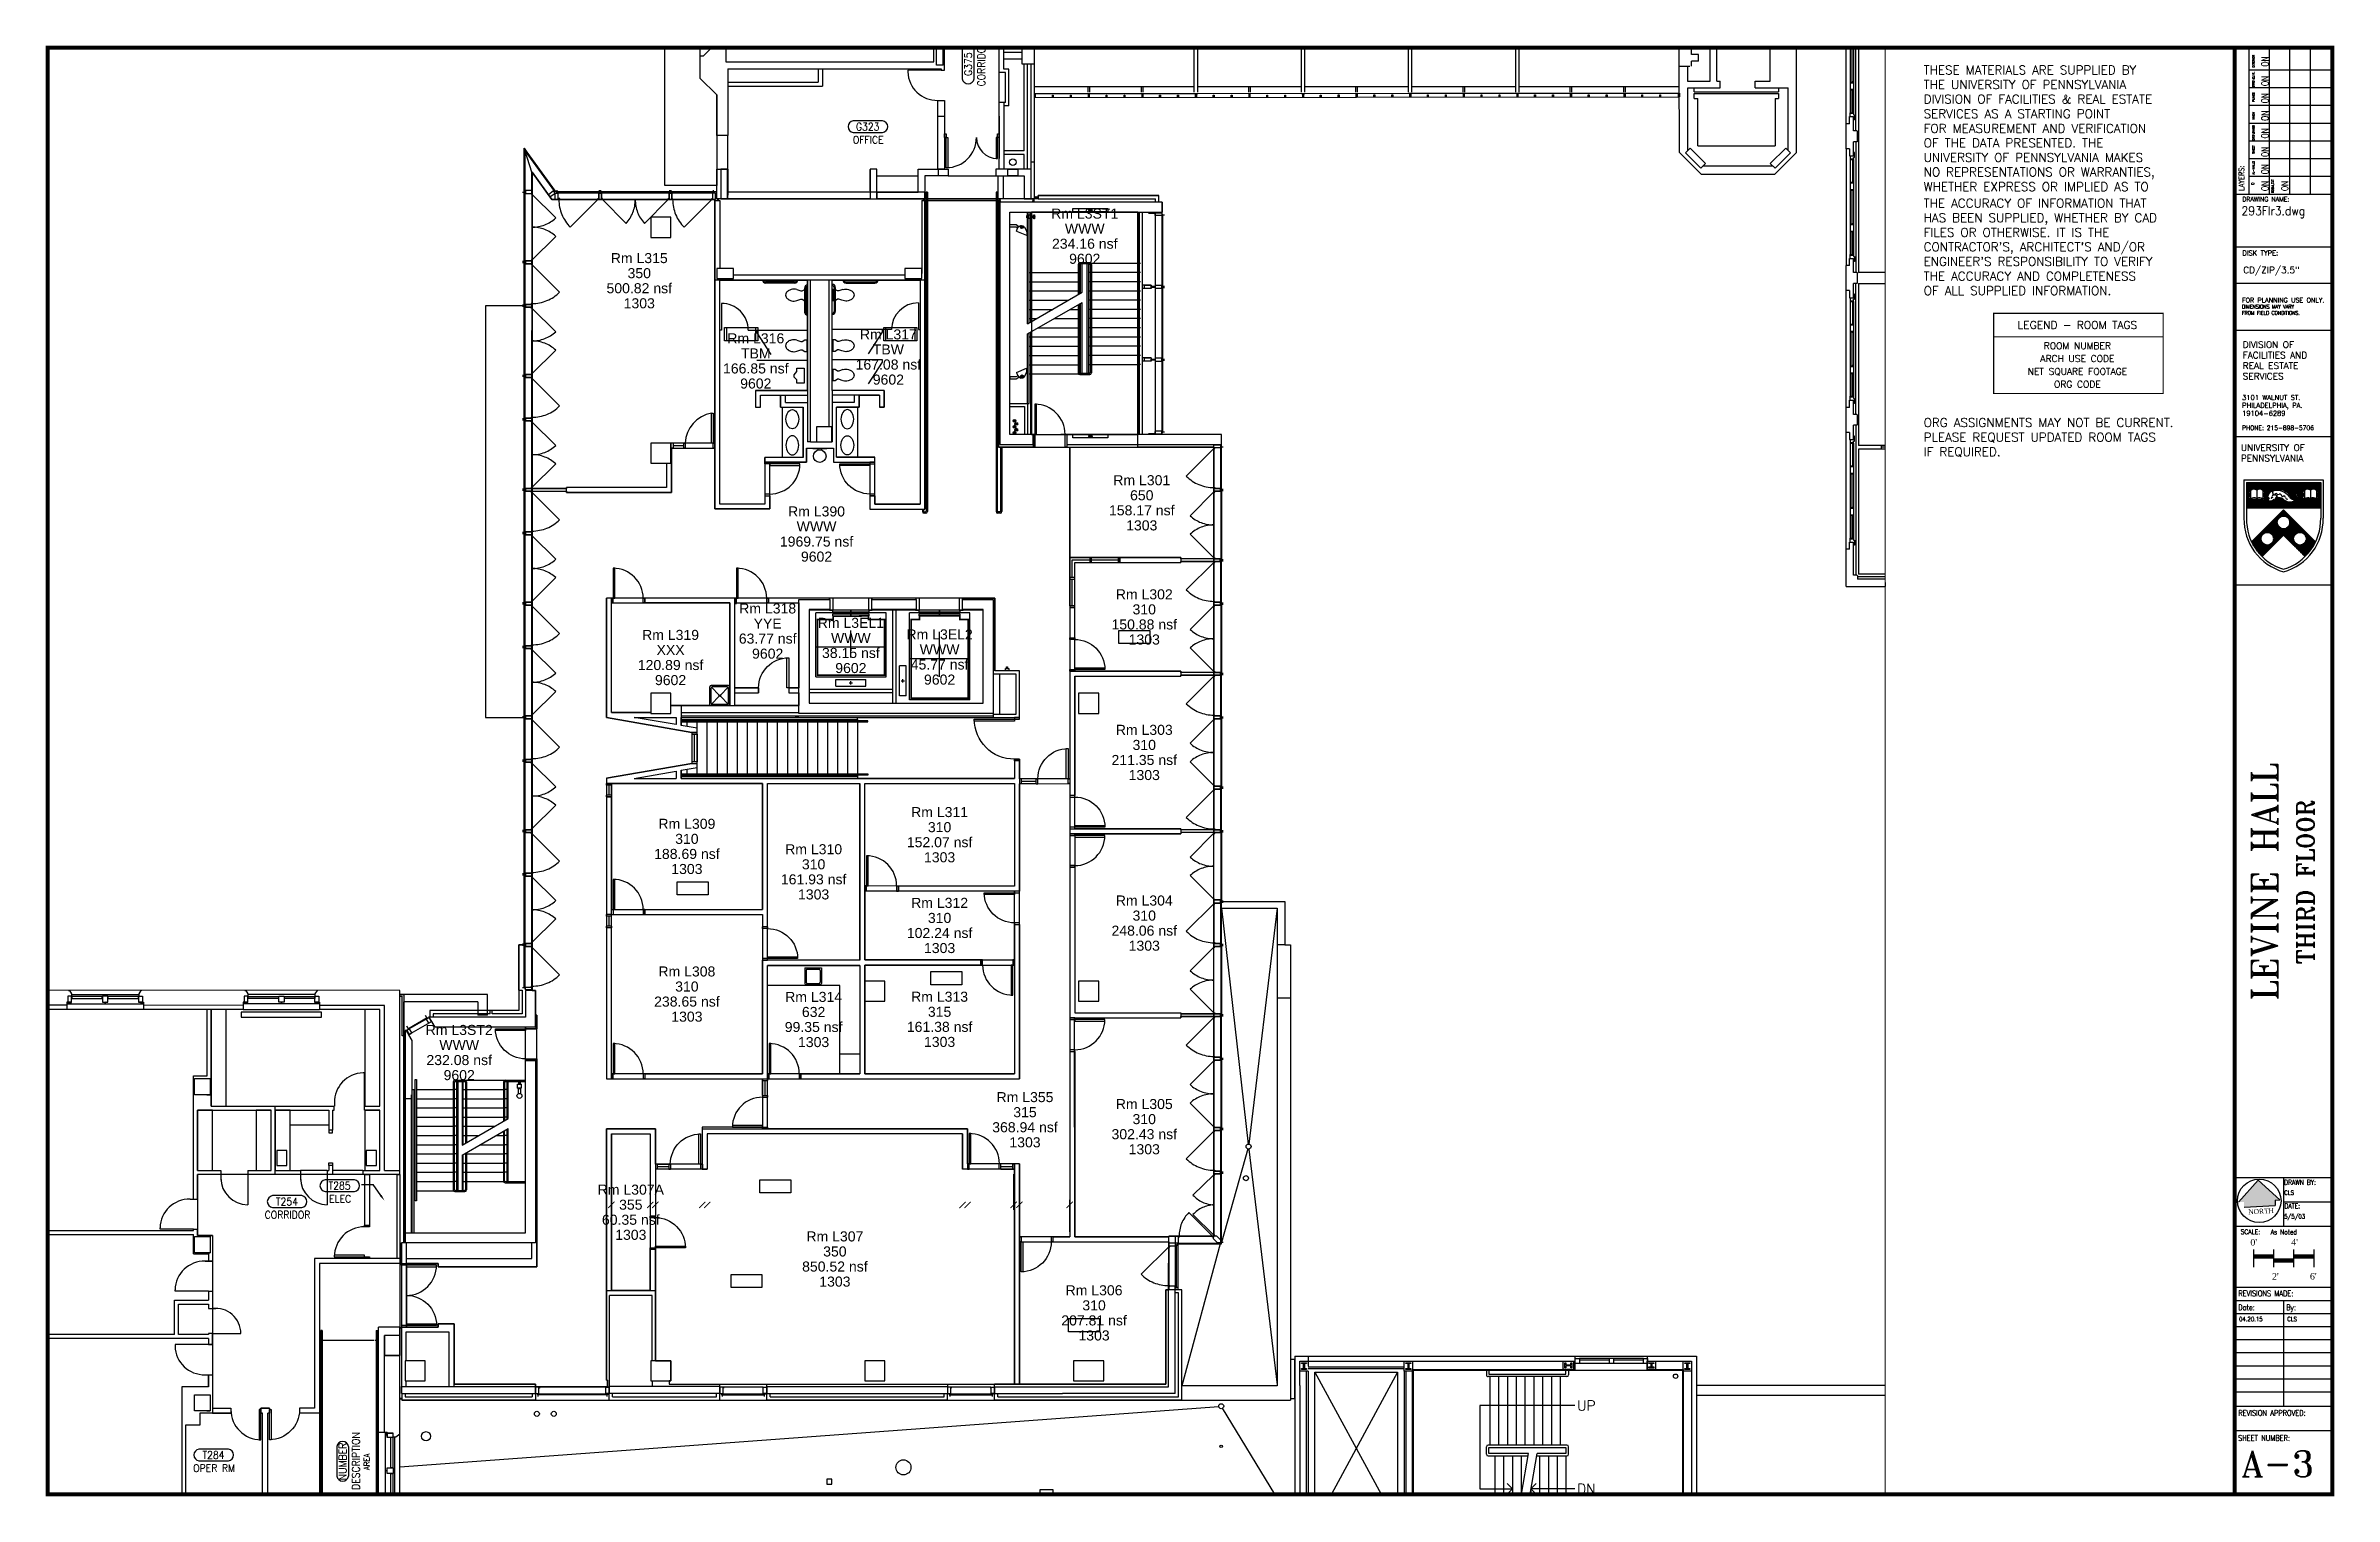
# Paper-space layout 'Layout1' of a CAD drawing. Header units: inches. Extents: x 0 to 16.4, y 0 to 10.4.
# The model-space entities are those that its viewports show. They can reach past a viewport. Long polylines and large blocks are cut down to what shows.
import ezdxf
from ezdxf.enums import TextEntityAlignment as Align

# ---------------------------------------------------------------- set-up
doc = ezdxf.new("R2010")
doc.units = ezdxf.units.IN
doc.header["$LTSCALE"] = 0.75
doc.header["$MEASUREMENT"] = 0
doc.linetypes.add('626_FL3$0$HIDDEN', pattern=[0.375, 0.25, -0.125])
doc.linetypes.add('626_FL3$0$HIDDEN2', pattern=[0.1875, 0.125, -0.0625])
doc.layers.get('0').update_dxf_attribs({"linetype": 'CONTINUOUS'})
doc.layers.get('DEFPOINTS').update_dxf_attribs({"linetype": 'CONTINUOUS'})
for name, color, linetype in [('626_FL3$0$A-AREA-TEXT', 7, 'CONTINUOUS'), ('626_FL3$0$A-BLDG-GRW', 9, 'CONTINUOUS'), ('626_FL3$0$A-BLDG-MOOR', 9, 'CONTINUOUS'), ('626_FL3$0$A-BLDG-TWNE', 9, 'CONTINUOUS'), ('626_FL3$0$A-CLNG-IDEN', 7, 'CONTINUOUS'), ('626_FL3$0$A-CLNG-LITE', 7, 'CONTINUOUS'), ('626_FL3$0$A-COLS', 7, 'CONTINUOUS'), ('626_FL3$0$A-DOOR', 7, 'CONTINUOUS'), ('626_FL3$0$A-DOOR-EXST', 9, 'CONTINUOUS'), ('626_FL3$0$A-FLOR-CASE', 7, 'CONTINUOUS'), ('626_FL3$0$A-FLOR-EVTR', 7, 'CONTINUOUS'), ('626_FL3$0$A-FLOR-HRAL', 7, 'CONTINUOUS'), ('626_FL3$0$A-FLOR-PFIX', 7, 'CONTINUOUS'), ('626_FL3$0$A-FLOR-STRS', 7, 'CONTINUOUS'), ('626_FL3$0$A-FLOR-TPTN', 7, 'CONTINUOUS'), ('626_FL3$0$A-GLAZ', 7, 'CONTINUOUS'), ('626_FL3$0$A-ROOF', 7, 'CONTINUOUS'), ('626_FL3$0$A-WALL-FULL', 7, 'CONTINUOUS'), ('A-ANNO-DIMS', 7, 'CONTINUOUS'), ('A-ANNO-NOTE', 7, 'CONTINUOUS'), ('disclaimer', 7, 'CONTINUOUS'), ('triGrossAreaLayer', 7, 'CONTINUOUS'), ('triLabelLayer', 7, 'CONTINUOUS'), ('triMeasuredGrossAreaLayer', 7, 'CONTINUOUS'), ('triSpaceLayer', 7, 'CONTINUOUS'), ('txt-title', 7, 'CONTINUOUS')]:
    doc.layers.add(name, color=color, linetype=linetype)
doc.styles.add('626_FL3$0$KTH_TEXT', font='romans.shx', dxfattribs={"width": 0.9})
doc.styles.add('626_FL3$0$SIMPLEX', font='SIMPLEX')
doc.styles.add('KTH_TEXT', font='romans.shx', dxfattribs={"width": 0.9})
doc.styles.add('ROMANT', font='romant.shx', dxfattribs={"width": 0.8})
doc.styles.add('simplex', font='simplex.shx', dxfattribs={"width": 0.9})
doc.styles.get("Standard").update_dxf_attribs({"font": 'simplex.shx'})

# ---------------------------------------------------------------- blocks, each defined once
blk = doc.blocks.new('*X17')
at = {"color": 0}
for p, q in [((245.6, 104), (245.6, 143.6)), ((246.3, 104.7), (246.3, 144.3)), ((246.9, 105.3), (246.9, 144.9)), ((247.5, 105.9), (247.5, 145.5)), ((248.1, 137.8), (248.1, 146.1)), ((248.8, 140), (248.8, 146.8)), ((249.4, 141.3), (249.4, 147.4)), ((250, 142.2), (250, 148)), ((250.6, 143), (250.6, 148.6)), ((251.3, 143.6), (251.3, 149.3)), ((251.9, 144.1), (251.9, 149.9)), ((252.5, 144.6), (252.5, 150.5)), ((253.1, 144.9), (253.1, 151.1)), ((253.8, 145.3), (253.8, 151.8)), ((254.4, 145.5), (254.4, 152.4)), ((255, 145.7), (255, 153)), ((255.6, 145.9), (255.6, 153.6)), ((256.3, 146), (256.3, 154.3)), ((256.9, 146.1), (256.9, 154.9)), ((257.5, 146.2), (257.5, 155.5)), ((258.1, 146.2), (258.1, 155.9)), ((258.8, 146.2), (258.8, 155.2)), ((259.4, 146.1), (259.4, 154.6)), ((260, 146), (260, 154)), ((260.6, 145.9), (260.6, 153.4)), ((261.3, 145.7), (261.3, 152.7)), ((261.9, 145.4), (261.9, 152.1)), ((262.5, 145.1), (262.5, 151.5)), ((263.1, 144.8), (263.1, 150.9)), ((263.8, 144.4), (263.8, 150.2)), ((264.4, 143.9), (264.4, 149.6)), ((265, 143.3), (265, 149)), ((265.6, 142.7), (265.6, 148.4)), ((266.3, 141.9), (266.3, 147.7)), ((266.9, 140.8), (266.9, 147.1)), ((267.5, 139.3), (267.5, 146.5)), ((268.1, 106.3), (268.1, 145.9)), ((268.8, 105.7), (268.8, 145.2)), ((269.4, 105), (269.4, 144.6)), ((270, 104.4), (270, 144)), ((270.6, 103.8), (270.6, 143.4)), ((210, 102), (210, 108)), ((210.6, 100.9), (210.6, 108.6)), ((211.2, 99.8), (211.2, 109.2)), ((211.9, 98.7), (211.9, 109.9)), ((212.5, 97.7), (212.5, 110.5)), ((213.1, 96.8), (213.1, 111.1)), ((213.8, 95.8), (213.8, 111.8)), ((214.4, 94.9), (214.4, 112.4)), ((215, 94), (215, 113)), ((215.6, 93.1), (215.6, 113.6)), ((216.2, 92.3), (216.2, 114.2)), ((216.9, 91.5), (216.9, 114.9)), ((217.5, 90.7), (217.5, 115.5)), ((218.1, 89.9), (218.1, 116.1)), ((218.8, 89.1), (218.8, 116.8)), ((219.4, 88.4), (219.4, 117.4)), ((220, 87.6), (220, 118)), ((220.6, 86.9), (220.6, 118.6)), ((221.2, 86.2), (221.2, 119.2)), ((221.9, 85.6), (221.9, 119.9)), ((222.5, 84.9), (222.5, 120.5)), ((223.1, 114.1), (223.1, 121.1)), ((223.8, 115.5), (223.8, 121.8)), ((224.4, 116.5), (224.4, 122.4)), ((225, 117.3), (225, 123)), ((225.6, 118), (225.6, 123.6)), ((226.2, 118.5), (226.2, 124.2)), ((226.9, 119), (226.9, 124.9)), ((227.5, 119.4), (227.5, 125.5)), ((228.1, 119.7), (228.1, 126.1)), ((228.8, 120), (228.8, 126.8)), ((229.4, 120.2), (229.4, 127.4)), ((230, 120.4), (230, 128)), ((230.6, 120.6), (230.6, 128.6)), ((231.2, 120.7), (231.2, 129.2)), ((231.9, 120.7), (231.9, 129.9)), ((232.5, 120.7), (232.5, 130.5)), ((233.1, 120.7), (233.1, 131.1)), ((233.8, 120.7), (233.8, 131.8)), ((234.4, 120.6), (234.4, 132.4)), ((235, 120.4), (235, 133)), ((235.6, 120.3), (235.6, 133.6)), ((236.2, 120), (236.2, 134.2)), ((236.9, 119.8), (236.9, 134.9)), ((237.5, 119.4), (237.5, 135.5)), ((238.1, 119), (238.1, 136.1)), ((238.8, 118.6), (238.8, 136.8)), ((239.4, 118), (239.4, 137.4)), ((240, 117.4), (240, 138)), ((240.6, 116.6), (240.6, 138.6)), ((241.3, 115.7), (241.3, 139.3)), ((241.9, 114.3), (241.9, 139.9)), ((242.5, 111.7), (242.5, 140.5)), ((242.5, 100.9), (242.5, 109.8)), ((243.1, 101.5), (243.1, 141.1)), ((243.8, 102.2), (243.8, 141.8)), ((244.4, 102.8), (244.4, 142.4)), ((245, 103.4), (245, 143)), ((248.1, 106.5), (248.1, 134.6)), ((248.8, 107.2), (248.8, 132.4)), ((249.4, 107.8), (249.4, 131.1)), ((250, 108.4), (250, 130.2)), ((250.6, 109), (250.6, 129.4)), ((251.3, 109.7), (251.3, 128.8)), ((251.9, 110.3), (251.9, 128.3)), ((252.5, 110.9), (252.5, 127.8)), ((253.1, 111.5), (253.1, 127.5)), ((253.8, 112.2), (253.8, 127.1)), ((254.4, 112.8), (254.4, 126.9)), ((255, 113.4), (255, 126.7)), ((255.6, 114), (255.6, 126.5)), ((256.3, 114.7), (256.3, 126.4)), ((256.9, 115.3), (256.9, 126.3)), ((257.5, 115.9), (257.5, 126.2)), ((258.1, 116.3), (258.1, 126.2)), ((258.8, 115.7), (258.8, 126.2)), ((259.4, 115), (259.4, 126.3)), ((260, 114.4), (260, 126.4)), ((260.6, 113.8), (260.6, 126.6)), ((261.3, 113.2), (261.3, 126.7)), ((261.9, 112.5), (261.9, 127)), ((262.5, 111.9), (262.5, 127.3)), ((263.1, 111.3), (263.1, 127.6)), ((263.8, 110.7), (263.8, 128)), ((264.4, 110), (264.4, 128.5)), ((265, 109.4), (265, 129.1)), ((265.6, 108.8), (265.6, 129.7)), ((266.3, 108.2), (266.3, 130.5)), ((266.9, 107.5), (266.9, 131.6)), ((267.5, 106.9), (267.5, 133.1)), ((271.3, 103.2), (271.3, 142.7)), ((271.9, 102.5), (271.9, 142.1)), ((272.5, 101.9), (272.5, 141.5)), ((273.1, 101.3), (273.1, 140.9)), ((273.8, 113.2), (273.8, 140.2)), ((273.8, 100.7), (273.8, 108.3)), ((274.4, 114.9), (274.4, 139.6)), ((275, 116.1), (275, 139)), ((275.6, 117), (275.6, 138.4)), ((276.3, 117.7), (276.3, 137.7)), ((276.9, 118.3), (276.9, 137.1)), ((277.5, 118.8), (277.5, 136.5)), ((278.1, 119.2), (278.1, 135.9)), ((278.8, 119.6), (278.8, 135.2)), ((279.4, 119.9), (279.4, 134.6)), ((280, 120.1), (280, 134)), ((280.6, 120.3), (280.6, 133.4)), ((281.3, 120.5), (281.3, 132.7)), ((281.9, 120.6), (281.9, 132.1)), ((282.5, 120.7), (282.5, 131.5)), ((283.1, 120.7), (283.1, 130.9)), ((283.8, 120.7), (283.8, 130.2)), ((284.4, 120.7), (284.4, 129.6)), ((285, 120.6), (285, 129)), ((285.6, 120.5), (285.6, 128.4)), ((286.3, 120.3), (286.3, 127.7)), ((286.9, 120.1), (286.9, 127.1)), ((287.5, 119.9), (287.5, 126.5)), ((288.1, 119.6), (288.1, 125.9)), ((288.8, 119.2), (288.8, 125.2)), ((289.4, 118.8), (289.4, 124.6)), ((290, 118.3), (290, 124)), ((290.6, 117.7), (290.6, 123.4)), ((291.3, 117), (291.3, 122.7)), ((291.9, 116.1), (291.9, 122.1)), ((292.5, 115), (292.5, 121.5)), ((293.1, 113.3), (293.1, 120.9)), ((293.1, 84.5), (293.1, 108.2)), ((293.8, 85.2), (293.8, 120.2)), ((294.4, 85.8), (294.4, 119.6)), ((295, 86.5), (295, 119)), ((295.6, 87.2), (295.6, 118.4)), ((296.3, 87.9), (296.3, 117.7)), ((296.9, 88.7), (296.9, 117.1)), ((297.5, 89.4), (297.5, 116.5)), ((298.1, 90.2), (298.1, 115.9)), ((298.8, 91), (298.8, 115.2)), ((299.4, 91.8), (299.4, 114.6)), ((300, 92.6), (300, 114)), ((300.6, 93.5), (300.6, 113.4)), ((301.3, 94.3), (301.3, 112.7)), ((301.9, 95.2), (301.9, 112.1)), ((302.5, 96.2), (302.5, 111.5)), ((303.1, 97.1), (303.1, 110.9)), ((303.8, 98.1), (303.8, 110.2)), ((304.4, 99.1), (304.4, 109.6)), ((305, 100.2), (305, 109)), ((305.6, 101.3), (305.6, 108.4)), ((306.3, 102.4), (306.3, 107.7)), ((208.1, 105.6), (208.1, 106.1)), ((208.8, 104.3), (208.8, 106.8)), ((209.4, 103.1), (209.4, 107.4)), ((223.1, 84.3), (223.1, 107.4)), ((223.8, 83.6), (223.8, 106)), ((224.4, 83), (224.4, 105)), ((225, 83.4), (225, 104.2)), ((225.6, 84), (225.6, 103.5)), ((226.2, 84.7), (226.2, 103)), ((226.9, 85.3), (226.9, 102.5)), ((227.5, 85.9), (227.5, 102.1)), ((228.1, 86.5), (228.1, 101.8)), ((228.8, 87.2), (228.8, 101.5)), ((229.4, 87.8), (229.4, 101.3)), ((230, 88.4), (230, 101.1)), ((230.6, 89), (230.6, 100.9)), ((231.2, 89.7), (231.2, 100.8)), ((231.9, 90.3), (231.9, 100.8)), ((232.5, 90.9), (232.5, 100.7)), ((233.1, 91.5), (233.1, 100.8)), ((233.8, 92.2), (233.8, 100.8)), ((234.4, 92.8), (234.4, 100.9)), ((235, 93.4), (235, 101.1)), ((235.6, 94), (235.6, 101.2)), ((236.2, 94.7), (236.2, 101.5)), ((236.9, 95.3), (236.9, 101.7)), ((237.5, 95.9), (237.5, 102.1)), ((238.1, 96.5), (238.1, 102.4)), ((238.8, 97.2), (238.8, 102.9)), ((239.4, 97.8), (239.4, 103.4)), ((240, 98.4), (240, 104.1)), ((240.6, 99), (240.6, 104.9)), ((241.3, 99.7), (241.3, 105.8)), ((241.9, 100.3), (241.9, 107.1)), ((274.4, 100), (274.4, 106.6)), ((275, 99.4), (275, 105.4)), ((275.6, 98.8), (275.6, 104.5)), ((276.3, 98.2), (276.3, 103.8)), ((276.9, 97.5), (276.9, 103.2)), ((277.5, 96.9), (277.5, 102.7)), ((278.1, 96.3), (278.1, 102.3)), ((278.8, 95.7), (278.8, 101.9)), ((279.4, 95), (279.4, 101.6)), ((280, 94.4), (280, 101.4)), ((280.6, 93.8), (280.6, 101.2)), ((281.3, 93.2), (281.3, 101)), ((281.9, 92.5), (281.9, 100.9)), ((282.5, 91.9), (282.5, 100.8)), ((283.1, 91.3), (283.1, 100.8)), ((283.8, 90.7), (283.8, 100.7)), ((284.4, 90), (284.4, 100.8)), ((285, 89.4), (285, 100.9)), ((285.6, 88.8), (285.6, 101)), ((286.3, 88.2), (286.3, 101.1)), ((286.9, 87.5), (286.9, 101.3)), ((287.5, 86.9), (287.5, 101.6)), ((288.1, 86.3), (288.1, 101.9)), ((288.8, 85.7), (288.8, 102.3)), ((289.4, 85), (289.4, 102.7)), ((290, 84.4), (290, 103.2)), ((290.6, 83.8), (290.6, 103.8)), ((291.3, 83.2), (291.3, 104.5)), ((291.9, 83.3), (291.9, 105.3)), ((292.5, 83.9), (292.5, 106.5)), ((306.9, 103.6), (306.9, 107.1)), ((307.5, 104.8), (307.5, 106.5))]:
    blk.add_line(p, q, dxfattribs=at)
blk = doc.blocks.new('*X16')
at = {"color": 0}
for p, q in [((200.6, 159), (200.6, 199)), ((201.2, 159), (201.2, 199)), ((201.9, 159), (201.9, 199)), ((202.5, 159), (202.5, 199)), ((203.1, 159), (203.1, 199)), ((203.8, 184.4), (203.8, 199)), ((203.8, 176.4), (203.8, 183)), ((204.4, 184.9), (204.4, 199)), ((204.4, 176.8), (204.4, 182.6)), ((205, 186.7), (205, 199)), ((205.6, 187), (205.6, 199)), ((206.2, 186.8), (206.2, 199)), ((206.9, 186.7), (206.9, 199)), ((207.5, 187.1), (207.5, 199)), ((208.1, 187.4), (208.1, 199)), ((208.8, 187.7), (208.8, 199)), ((209.4, 187.9), (209.4, 199)), ((210, 188), (210, 199)), ((210.6, 188.1), (210.6, 199)), ((211.2, 188.2), (211.2, 199)), ((211.9, 188.2), (211.9, 199)), ((212.5, 188.2), (212.5, 199)), ((213.1, 188.1), (213.1, 199)), ((213.8, 187.9), (213.8, 199)), ((214.4, 187.8), (214.4, 199)), ((215, 187.5), (215, 199)), ((215.6, 187.2), (215.6, 199)), ((216.2, 187.1), (216.2, 199)), ((216.9, 187.4), (216.9, 199)), ((217.5, 187.7), (217.5, 199)), ((218.1, 187.9), (218.1, 199)), ((218.8, 188), (218.8, 199)), ((219.4, 188.1), (219.4, 199)), ((220, 188.2), (220, 199)), ((220.6, 188.2), (220.6, 199)), ((221.2, 188.2), (221.2, 199)), ((221.9, 188.1), (221.9, 199)), ((222.5, 187.9), (222.5, 199)), ((223.1, 187.7), (223.1, 199)), ((223.8, 187.5), (223.8, 199)), ((224.4, 187.2), (224.4, 199)), ((225, 186.8), (225, 199)), ((225.6, 186.5), (225.6, 199)), ((226.2, 187), (226.2, 199)), ((226.9, 186.9), (226.9, 199)), ((227.5, 184.9), (227.5, 199)), ((227.5, 176.9), (227.5, 182.5)), ((228.1, 184.6), (228.1, 199)), ((228.1, 176.6), (228.1, 182.8)), ((228.8, 159), (228.8, 199)), ((229.4, 159), (229.4, 199)), ((230, 159), (230, 199)), ((230.6, 159), (230.6, 199)), ((231.2, 159), (231.2, 199)), ((231.9, 159), (231.9, 199)), ((232.5, 159), (232.5, 199)), ((233.1, 171.3), (233.1, 199)), ((233.8, 178.8), (233.8, 199)), ((234.4, 180.1), (234.4, 199)), ((235, 181.1), (235, 199)), ((235.6, 181.9), (235.6, 199)), ((236.2, 182.5), (236.2, 199)), ((236.9, 183.1), (236.9, 199)), ((237.5, 183.6), (237.5, 199)), ((238.1, 184.1), (238.1, 199)), ((238.8, 184.4), (238.8, 199)), ((239.4, 184.8), (239.4, 199)), ((240, 185), (240, 199)), ((240.6, 185.3), (240.6, 199)), ((241.3, 186.7), (241.3, 199)), ((241.9, 188.1), (241.9, 199)), ((242.5, 187.8), (242.5, 199)), ((243.1, 187.6), (243.1, 199)), ((243.8, 187.6), (243.8, 199)), ((244.4, 187.6), (244.4, 199)), ((245, 187.7), (245, 199)), ((245.6, 187.9), (245.6, 199)), ((246.3, 188.1), (246.3, 199)), ((246.9, 188.6), (246.9, 199)), ((247.5, 188.2), (247.5, 199)), ((248.1, 188), (248.1, 199)), ((248.8, 187.9), (248.8, 199)), ((249.4, 187.9), (249.4, 199)), ((250, 188), (250, 199)), ((250.6, 188.3), (250.6, 199)), ((251.3, 188.5), (251.3, 199)), ((251.9, 188), (251.9, 199)), ((252.5, 187.9), (252.5, 199)), ((253.1, 187.8), (253.1, 199)), ((253.8, 187.8), (253.8, 199)), ((254.4, 188.2), (254.4, 199)), ((255, 187.7), (255, 199)), ((255.6, 187.4), (255.6, 199)), ((256.3, 187.2), (256.3, 199)), ((256.9, 187), (256.9, 199)), ((257.5, 187), (257.5, 199)), ((258.1, 187.2), (258.1, 199)), ((258.8, 186.2), (258.8, 199)), ((259.4, 185.7), (259.4, 199)), ((260, 185.4), (260, 199)), ((260.6, 185.2), (260.6, 199)), ((261.3, 185.2), (261.3, 199)), ((261.9, 185.4), (261.9, 199)), ((262.5, 184.4), (262.5, 199)), ((263.1, 183.8), (263.1, 199)), ((263.8, 183.4), (263.8, 199)), ((264.4, 183.1), (264.4, 199)), ((265, 182.9), (265, 199)), ((265.6, 183), (265.6, 199)), ((266.3, 181.1), (266.3, 199)), ((266.9, 180.7), (266.9, 199)), ((267.5, 178.6), (267.5, 199)), ((268.1, 178.1), (268.1, 199)), ((268.8, 176.8), (268.8, 199)), ((269.4, 176.6), (269.4, 199)), ((270, 174.6), (270, 199)), ((270.6, 173.5), (270.6, 199)), ((271.3, 172.9), (271.3, 199)), ((271.9, 172.7), (271.9, 199)), ((272.5, 172.5), (272.5, 199)), ((273.1, 178.2), (273.1, 199)), ((273.8, 179.2), (273.8, 199)), ((274.4, 179.7), (274.4, 199)), ((275, 180), (275, 199)), ((275.6, 180.1), (275.6, 199)), ((276.3, 180.1), (276.3, 199)), ((276.9, 179.9), (276.9, 199)), ((277.5, 182.9), (277.5, 199)), ((278.1, 183.6), (278.1, 199)), ((278.8, 184.1), (278.8, 199)), ((279.4, 184.4), (279.4, 199)), ((279.4, 179.8), (279.4, 183.3)), ((280, 184.5), (280, 199)), ((280, 178.9), (280, 184.1)), ((280.6, 177.6), (280.6, 199)), ((281.3, 159), (281.3, 199)), ((281.9, 159), (281.9, 199)), ((282.5, 159), (282.5, 199)), ((283.1, 159), (283.1, 199)), ((283.8, 159), (283.8, 199)), ((284.4, 159), (284.4, 199)), ((285, 159), (285, 199)), ((285.6, 159), (285.6, 199)), ((286.3, 159), (286.3, 199)), ((286.9, 159), (286.9, 199)), ((287.5, 184), (287.5, 199)), ((287.5, 175.9), (287.5, 183.5)), ((288.1, 184.8), (288.1, 199)), ((288.1, 176.7), (288.1, 182.6)), ((288.8, 186.5), (288.8, 199)), ((289.4, 187), (289.4, 199)), ((290, 186.9), (290, 199)), ((290.6, 186.5), (290.6, 199)), ((291.3, 187), (291.3, 199)), ((291.9, 187.3), (291.9, 199)), ((292.5, 187.6), (292.5, 199)), ((293.1, 187.8), (293.1, 199)), ((293.8, 188), (293.8, 199)), ((294.4, 188.1), (294.4, 199)), ((295, 188.2), (295, 199)), ((295.6, 188.2), (295.6, 199)), ((296.3, 188.2), (296.3, 199)), ((296.9, 188.1), (296.9, 199)), ((297.5, 188), (297.5, 199)), ((298.1, 187.8), (298.1, 199)), ((298.8, 187.6), (298.8, 199)), ((299.4, 187.3), (299.4, 199)), ((300, 187), (300, 199)), ((300.6, 187.3), (300.6, 199)), ((301.3, 187.6), (301.3, 199)), ((301.9, 187.8), (301.9, 199)), ((302.5, 188), (302.5, 199)), ((303.1, 188.1), (303.1, 199)), ((303.8, 188.2), (303.8, 199)), ((304.4, 188.2), (304.4, 199)), ((305, 188.2), (305, 199)), ((305.6, 188.1), (305.6, 199)), ((306.3, 188), (306.3, 199)), ((306.9, 187.8), (306.9, 199)), ((307.5, 187.6), (307.5, 199)), ((308.1, 187.3), (308.1, 199)), ((308.8, 186.9), (308.8, 199)), ((309.4, 186.5), (309.4, 199)), ((310, 186.9), (310, 199)), ((310.6, 186.9), (310.6, 199)), ((311.3, 186.3), (311.3, 199)), ((311.9, 184.7), (311.9, 199)), ((311.9, 176.7), (311.9, 182.7)), ((312.5, 159), (312.5, 199)), ((313.1, 159), (313.1, 199)), ((313.8, 159), (313.8, 199)), ((314.4, 159), (314.4, 199)), ((315, 159), (315, 199)), ((315.6, 159), (315.6, 199)), ((203.8, 159), (203.8, 175)), ((204.4, 159), (204.4, 174.5)), ((205, 159), (205, 171.2)), ((205.6, 159), (205.6, 171.2)), ((206.2, 159), (206.2, 171.2)), ((206.9, 159), (206.9, 171.2)), ((207.5, 159), (207.5, 171.2)), ((208.1, 159), (208.1, 171.2)), ((208.8, 159), (208.8, 171.2)), ((209.4, 159), (209.4, 171.2)), ((210, 159), (210, 171.2)), ((210.6, 159), (210.6, 171.2)), ((211.2, 159), (211.2, 171.2)), ((211.9, 159), (211.9, 171.2)), ((212.5, 159), (212.5, 171.2)), ((213.1, 159), (213.1, 171.2)), ((213.8, 159), (213.8, 171.2)), ((214.4, 159), (214.4, 171.2)), ((215, 159), (215, 171.2)), ((215.6, 159), (215.6, 171.2)), ((216.2, 159), (216.2, 171.2)), ((216.9, 159), (216.9, 171.2)), ((217.5, 159), (217.5, 171.2)), ((218.1, 159), (218.1, 171.2)), ((218.8, 159), (218.8, 171.2)), ((219.4, 159), (219.4, 171.2)), ((220, 159), (220, 171.2)), ((220.6, 159), (220.6, 171.2)), ((221.2, 159), (221.2, 171.2)), ((221.9, 159), (221.9, 171.2)), ((222.5, 159), (222.5, 171.2)), ((223.1, 159), (223.1, 171.2)), ((223.8, 159), (223.8, 171.2)), ((224.4, 159), (224.4, 171.2)), ((225, 159), (225, 171.2)), ((225.6, 159), (225.6, 171.2)), ((226.2, 159), (226.2, 171.2)), ((226.9, 159), (226.9, 171.2)), ((227.5, 159), (227.5, 174.5)), ((228.1, 159), (228.1, 174.8)), ((233.1, 159), (233.1, 171)), ((233.8, 171.6), (233.8, 175.9)), ((233.8, 159), (233.8, 170.7)), ((234.4, 172), (234.4, 174.9)), ((234.4, 159), (234.4, 170.5)), ((235, 172.6), (235, 174.3)), ((235, 159), (235, 170.3)), ((235.6, 173.7), (235.6, 173.9)), ((235.6, 159), (235.6, 170.2)), ((236.2, 169.4), (236.2, 170.1)), ((236.2, 159), (236.2, 169.4)), ((236.9, 169.5), (236.9, 170.1)), ((236.9, 159), (236.9, 169.3)), ((237.5, 169.6), (237.5, 170.1)), ((237.5, 159), (237.5, 169.2)), ((238.1, 169.7), (238.1, 170.2)), ((238.1, 159), (238.1, 169.3)), ((238.8, 169.9), (238.8, 170.3)), ((238.8, 159), (238.8, 169.3)), ((239.4, 170.1), (239.4, 170.4)), ((239.4, 159), (239.4, 169.4)), ((240, 170.4), (240, 170.6)), ((240, 159), (240, 169.5)), ((240.6, 170.7), (240.6, 170.9)), ((240.6, 159), (240.6, 169.7)), ((241.3, 171.1), (241.3, 171.2)), ((241.3, 159), (241.3, 170)), ((241.9, 171.6), (241.9, 171.6)), ((241.9, 159), (241.9, 170.3)), ((242.5, 172.1), (242.5, 172.1)), ((242.5, 159), (242.5, 170.7)), ((243.1, 159), (243.1, 171.1)), ((243.8, 159), (243.8, 171.7)), ((244.4, 159), (244.4, 172.3)), ((245, 159), (245, 173.1)), ((245.6, 159), (245.6, 173.8)), ((246.3, 159), (246.3, 174.2)), ((246.9, 159), (246.9, 174.4)), ((247.5, 159), (247.5, 174.6)), ((248.1, 159), (248.1, 174.7)), ((248.8, 159), (248.8, 174.9)), ((249.4, 159), (249.4, 175)), ((250, 159), (250, 175.1)), ((250.6, 159), (250.6, 175.1)), ((251.3, 159), (251.3, 175.1)), ((251.9, 159), (251.9, 175)), ((252.5, 159), (252.5, 174.9)), ((253.1, 159), (253.1, 174.8)), ((253.8, 159), (253.8, 174.6)), ((254.4, 159), (254.4, 174.4)), ((255, 159), (255, 174.1)), ((255.6, 159), (255.6, 173.7)), ((256.3, 159), (256.3, 173.4)), ((256.9, 159), (256.9, 172.9)), ((257.5, 159), (257.5, 172.4)), ((258.1, 159), (258.1, 171.9)), ((258.8, 159), (258.8, 171.5)), ((259.4, 159), (259.4, 171.1)), ((260, 159), (260, 170.7)), ((260.6, 159), (260.6, 170.4)), ((261.3, 159), (261.3, 170.1)), ((261.9, 159), (261.9, 169.8)), ((262.5, 159), (262.5, 169.6)), ((263.1, 159), (263.1, 169.4)), ((263.8, 159), (263.8, 169.2)), ((264.4, 159), (264.4, 169)), ((265, 159), (265, 168.9)), ((265.6, 159), (265.6, 168.8)), ((266.3, 159), (266.3, 168.7)), ((266.9, 159), (266.9, 168.6)), ((267.5, 159), (267.5, 168.6)), ((268.1, 159), (268.1, 168.6)), ((268.8, 159), (268.8, 168.6)), ((269.4, 159), (269.4, 168.6)), ((270, 159), (270, 168.6)), ((270.6, 159), (270.6, 168.7)), ((271.3, 159), (271.3, 168.8)), ((271.9, 159), (271.9, 168.9)), ((272.5, 159), (272.5, 169.1)), ((273.1, 172.4), (273.1, 176.4)), ((273.1, 159), (273.1, 169.2)), ((273.8, 172.4), (273.8, 177.3)), ((273.8, 159), (273.8, 169.4)), ((274.4, 172.4), (274.4, 178)), ((274.4, 159), (274.4, 169.7)), ((275, 172.5), (275, 178.4)), ((275, 159), (275, 170)), ((275.6, 172.7), (275.6, 178.6)), ((275.6, 159), (275.6, 170.3)), ((276.3, 173), (276.3, 178.6)), ((276.3, 159), (276.3, 170.6)), ((276.9, 173.5), (276.9, 178.5)), ((276.9, 159), (276.9, 171)), ((277.5, 174), (277.5, 178.2)), ((277.5, 159), (277.5, 171.4)), ((278.1, 174.9), (278.1, 177.6)), ((278.1, 159), (278.1, 171.8)), ((278.8, 159), (278.8, 172.4)), ((279.4, 159), (279.4, 172.9)), ((280, 159), (280, 173.7)), ((280.6, 159), (280.6, 175)), ((287.5, 159), (287.5, 175.4)), ((288.1, 159), (288.1, 174.6)), ((288.8, 159), (288.8, 171.2)), ((289.4, 159), (289.4, 171.2)), ((290, 159), (290, 171.2)), ((290.6, 159), (290.6, 171.2)), ((291.3, 159), (291.3, 171.2)), ((291.9, 159), (291.9, 171.2)), ((292.5, 159), (292.5, 171.2)), ((293.1, 159), (293.1, 171.2)), ((293.8, 159), (293.8, 171.2)), ((294.4, 159), (294.4, 171.2)), ((295, 159), (295, 171.2)), ((295.6, 159), (295.6, 171.2)), ((296.3, 159), (296.3, 171.2)), ((296.9, 159), (296.9, 171.2)), ((297.5, 159), (297.5, 171.2)), ((298.1, 159), (298.1, 171.2)), ((298.8, 159), (298.8, 171.2)), ((299.4, 159), (299.4, 171.2)), ((300, 159), (300, 171.2)), ((300.6, 159), (300.6, 171.2)), ((301.3, 159), (301.3, 171.2)), ((301.9, 159), (301.9, 171.2)), ((302.5, 159), (302.5, 171.2)), ((303.1, 159), (303.1, 171.2)), ((303.8, 159), (303.8, 171.2)), ((304.4, 159), (304.4, 171.2)), ((305, 159), (305, 171.2)), ((305.6, 159), (305.6, 171.2)), ((306.3, 159), (306.3, 171.2)), ((306.9, 159), (306.9, 171.2)), ((307.5, 159), (307.5, 171.2)), ((308.1, 159), (308.1, 171.2)), ((308.8, 159), (308.8, 171.2)), ((309.4, 159), (309.4, 171.2)), ((310, 159), (310, 171.2)), ((310.6, 159), (310.6, 171.2)), ((311.3, 159), (311.3, 171.2)), ((311.9, 159), (311.9, 174.6))]:
    blk.add_line(p, q, dxfattribs=at)
blk = doc.blocks.new('11x17-som std')
at = {"color": 7, "linetype": 'Continuous', "lineweight": 0, "const_width": 0.008}
blk.add_lwpolyline([(13.948, 8.47), (15.163, 8.47), (15.163, 7.895), (13.948, 7.895)], close=True, dxfattribs=at)
at = {"color": 7, "linetype": 'Continuous', "lineweight": 0, "const_width": 0.008, "flags": 128}
blk.add_lwpolyline([(13.948, 8.302), (15.163, 8.302)], dxfattribs=at)
at = {"layer": 'txt-title', "color": 7}
for p, q in [((15.675, 10.375), (15.675, 0)), ((15.779, 9.328), (15.779, 10.375)), ((15.926, 9.328), (15.926, 10.375)), ((16.072, 9.328), (16.072, 10.375)), ((15.779, 9.325), (15.779, 9.328)), ((16.025, 2.098), (16.375, 2.098)), ((15.675, 1.924), (16.375, 1.924)), ((15.675, 1.485), (16.375, 1.485)), ((15.675, 1.391), (16.375, 1.391)), ((16.025, 1.391), (16.025, 0.632)), ((15.675, 1.297), (16.375, 1.297)), ((15.675, 1.203), (16.375, 1.203)), ((15.675, 1.11), (16.375, 1.11)), ((15.675, 1.016), (16.375, 1.016)), ((15.675, 0.922), (16.375, 0.922)), ((15.675, 0.828), (16.375, 0.828)), ((15.675, 0.735), (16.375, 0.735))]:
    blk.add_line(p, q, dxfattribs=at)
at = {"layer": 'txt-title'}
for p, q in [((16.219, 9.328), (16.219, 10.375)), ((15.779, 10.216), (16.375, 10.216)), ((15.779, 10.089), (16.375, 10.089)), ((15.779, 9.962), (16.375, 9.962)), ((15.779, 9.834), (16.375, 9.834)), ((15.779, 9.707), (16.375, 9.707)), ((15.779, 9.58), (16.375, 9.58)), ((15.779, 9.453), (16.375, 9.453)), ((15.675, 9.325), (16.375, 9.325)), ((15.675, 8.948), (16.375, 8.948)), ((15.675, 8.686), (16.375, 8.686)), ((15.675, 8.35), (16.375, 8.35)), ((15.675, 7.586), (16.375, 7.586)), ((15.675, 6.523), (16.375, 6.523)), ((15.675, 2.273), (16.375, 2.273)), ((16.025, 2.273), (16.025, 1.924)), ((15.675, 0.632), (16.375, 0.632)), ((15.675, 0.457), (16.375, 0.457))]:
    blk.add_line(p, q, dxfattribs=at)
at = {"layer": 'txt-title', "color": 5}
for p, q in [((15.742, 7.276), (15.742, 7.001)), ((15.742, 7.276), (16.31, 7.276)), ((15.761, 7.257), (15.761, 7.001)), ((15.761, 7.257), (16.292, 7.257)), ((16.292, 7.257), (16.292, 7.001)), ((16.31, 7.276), (16.31, 7.001)), ((15.761, 7.074), (16.292, 7.074)), ((15.782, 7.198), (15.782, 7.193)), ((15.782, 7.182), (15.782, 7.156)), ((15.782, 7.145), (15.782, 7.13)), ((15.782, 7.13), (15.886, 7.13)), ((15.79, 7.2), (15.79, 7.138)), ((15.79, 7.138), (15.878, 7.138)), ((16.026, 7.061), (15.797, 6.831)), ((15.834, 7.202), (15.834, 7.142)), ((15.878, 7.2), (15.878, 7.138)), ((15.886, 7.198), (15.886, 7.193)), ((15.886, 7.182), (15.886, 7.156)), ((15.886, 7.145), (15.886, 7.13)), ((15.946, 7.193), (15.953, 7.208)), ((15.953, 7.208), (15.955, 7.206)), ((15.972, 7.208), (15.974, 7.211)), ((15.974, 7.211), (15.975, 7.21)), ((15.993, 7.209), (15.995, 7.211)), ((15.995, 7.211), (15.996, 7.208)), ((16.008, 7.207), (16.011, 7.209)), ((16.011, 7.209), (16.011, 7.206)), ((16.025, 7.202), (16.028, 7.204)), ((16.026, 7.061), (16.255, 6.831)), ((16.028, 7.204), (16.028, 7.201)), ((16.042, 7.194), (16.045, 7.196)), ((16.045, 7.196), (16.045, 7.193)), ((16.059, 7.184), (16.063, 7.185)), ((16.063, 7.185), (16.062, 7.181)), ((16.068, 7.174), (16.067, 7.17)), ((16.068, 7.174), (16.068, 7.174)), ((16.073, 7.161), (16.074, 7.162)), ((16.074, 7.162), (16.073, 7.159)), ((16.079, 7.155), (16.079, 7.155)), ((16.079, 7.155), (16.079, 7.155)), ((16.167, 7.198), (16.167, 7.193)), ((16.167, 7.182), (16.167, 7.156)), ((16.167, 7.145), (16.167, 7.13)), ((16.27, 7.13), (16.167, 7.13)), ((16.175, 7.2), (16.175, 7.138)), ((16.262, 7.138), (16.175, 7.138)), ((16.218, 7.202), (16.218, 7.142)), ((16.262, 7.2), (16.262, 7.138)), ((16.27, 7.198), (16.27, 7.193)), ((16.27, 7.182), (16.27, 7.156)), ((16.27, 7.145), (16.27, 7.13)), ((16.026, 6.879), (15.873, 6.726)), ((16.026, 6.879), (16.18, 6.726))]:
    blk.add_line(p, q, dxfattribs=at)
at = {"layer": 'txt-title', "color": 7, "const_width": 0.0282}
for points in [[(0, 10.375), (16.375, 10.375), (16.375, 0), (0, 0), (0, 10.375)], [(15.675, 10.375), (15.675, 0)]]:
    blk.add_lwpolyline(points, dxfattribs=at)
at = {"layer": 'txt-title', "color": 7}
blk.add_lwpolyline([(0, 0), (0, 10.375), (16.375, 10.375), (16.375, 0)], close=True, dxfattribs=at)
at = {"layer": 'txt-title', "color": 5}
for centre in [(15.91, 6.853), (16.026, 6.97), (16.143, 6.853)]:
    blk.add_circle(centre, 0.0458, dxfattribs=at)
for centre, radius, start, end in [((15.782, 7.187), 0.00545, 90, 270), ((15.782, 7.151), 0.00545, 90, 270), ((15.786, 7.198), 0.00423, 20.7723, 178.1524), ((15.814, 7.17), 0.0381, 58.5344, 128.6183), ((15.815, 7.11), 0.038, 60.1496, 130.5621), ((15.854, 7.17), 0.0381, 51.3817, 121.4656), ((15.853, 7.11), 0.038, 49.4379, 119.8504), ((15.882, 7.198), 0.00423, 1.8476, 159.2277), ((15.886, 7.187), 0.00545, 270, 90), ((15.886, 7.151), 0.00545, 270, 90), ((15.906, 7.148), 0.0185, 282.2423, 341.7321), ((15.93, 7.164), 0.0393, 240.279, 313.1407), ((15.963, 7.145), 0.052, 109.765, 160.235), ((15.932, 7.159), 0.0179, 165.8097, 244.2241), ((15.933, 7.161), 0.04, 258.3988, 325.204), ((15.924, 7.168), 0.0456, 271.5012, 315.496), ((15.943, 7.146), 0.00498, 31.9312, 223.1524), ((15.959, 7.123), 0.0281, 112.8337, 140.9061), ((15.984, 7.107), 0.0932, 86.842, 114.3973), ((15.962, 7.192), 0.0169, 170.7274, 214.3302), ((15.936, 7.173), 0.0154, 310.4805, 34.3302), ((15.959, 7.15), 0.0174, 101.3099, 138.1798), ((15.962, 7.229), 0.024, 253.3314, 295.7584), ((15.961, 7.14), 0.0271, 56.0702, 101.3099), ((15.972, 7.167), 0.0103, 53.5836, 171.6561), ((15.98, 7.129), 0.0163, 98.8068, 145.204), ((15.963, 7.165), 0.0187, 282.6959, 341.2786), ((15.97, 7.127), 0.0199, 67.8337, 95.9061), ((15.985, 7.222), 0.0157, 233.6028, 304.3803), ((15.989, 7.175), 0.0174, 221.8202, 244.44), ((15.993, 7.103), 0.0453, 49.4072, 109.9831), ((15.988, 7.183), 0.0124, 221.8202, 297.5701), ((15.977, 7.086), 0.114, 36.8888, 83.8344), ((15.999, 7.162), 0.0115, 17.1901, 117.5701), ((16.005, 7.232), 0.0255, 248.3668, 276.7935), ((16.02, 7.169), 0.0106, 197.1901, 289.6798), ((16.025, 7.227), 0.0246, 237.1237, 270.3702), ((16.073, 7.197), 0.0789, 229.4072, 280.2847), ((16.028, 7.147), 0.0124, 9.8074, 109.6798), ((16.041, 7.211), 0.0169, 217.9414, 272.563), ((16.053, 7.152), 0.0139, 189.8074, 286.9776), ((16.062, 7.203), 0.0199, 209.8301, 260.0881), ((16.069, 7.181), 0.00711, 180.7848, 264.9363), ((16.078, 7.171), 0.0107, 187.1202, 242.4451), ((16.099, 7.17), 0.0345, 206.202, 263.814), ((16.08, 7.162), 0.00777, 203.0937, 260.5739), ((16.101, 7.154), 0.0216, 178.6159, 226.8241), ((16.075, 7.189), 0.0704, 280.2847, 314.5305), ((16.108, 7.158), 0.0129, 63.6751, 201.7437), ((16.112, 7.147), 0.0176, 118.4127, 160.3847), ((16.098, 7.159), 0.0236, 264.2072, 331.5873), ((16.109, 7.153), 0.0111, 331.5873, 118.4127), ((16.13, 7.174), 0.0172, 90.7889, 195.4713), ((16.138, 7.178), 0.0164, 121.0585, 220.0169), ((16.11, 7.153), 0.0211, 314.5305, 40.0169), ((16.167, 7.187), 0.00545, 90, 270), ((16.167, 7.151), 0.00545, 90, 270), ((16.171, 7.198), 0.00423, 20.7723, 178.1524), ((16.199, 7.17), 0.0381, 58.5344, 128.6183), ((16.2, 7.11), 0.038, 60.1496, 130.5621), ((16.238, 7.17), 0.0381, 51.3817, 121.4656), ((16.237, 7.11), 0.038, 49.4379, 119.8504), ((16.266, 7.198), 0.00423, 1.8476, 159.2277), ((16.27, 7.187), 0.00545, 270, 90), ((16.27, 7.151), 0.00545, 270, 90), ((16.133, 6.992), 0.391, 178.7153, 254.1464), ((16.133, 6.992), 0.373, 178.7153, 253.3446), ((15.919, 6.992), 0.373, 286.6554, 1.2847), ((15.919, 6.992), 0.391, 285.8536, 1.2847)]:
    blk.add_arc(centre, radius, start, end, dxfattribs=at)
at = {"layer": 'txt-title', "color": 1, "xscale": 0.004580439241766857, "yscale": 0.004580439241766857, "zscale": 0.004580439241766857}
blk.add_blockref('*X16', (14.844, 6.346), dxfattribs=at)
at = {"layer": 'txt-title', "color": 5, "xscale": 0.004580439241766857, "yscale": 0.004580439241766857, "zscale": 0.004580439241766857}
blk.add_blockref('*X17', (14.844, 6.346), dxfattribs=at)
at = {"layer": 'disclaimer', "color": 7, "linetype": 'Continuous'}
for s, p in [('THESE MATERIALS ARE SUPPLIED BY ', (13.446, 10.184)), ('THE UNIVERSITY OF PENNSYLVANIA', (13.446, 10.079)), ('DIVISION OF FACILITIES & REAL ESTATE', (13.446, 9.975)), ('SERVICES AS A STARTING POINT', (13.446, 9.87)), ('OF THE DATA PRESENTED. THE', (13.446, 9.661)), ('FOR MEASUREMENT AND VERIFICATION', (13.446, 9.765)), ('UNIVERSITY OF PENNSYLVANIA MAKES ', (13.446, 9.556)), ('NO REPRESENTATIONS OR WARRANTIES, ', (13.446, 9.452)), ('WHETHER EXPRESS OR IMPLIED AS TO ', (13.446, 9.347)), ('THE ACCURACY OF INFORMATION THAT', (13.446, 9.228)), ('HAS BEEN SUPPLIED, WHETHER BY CAD ', (13.446, 9.124)), ('FILES OR OTHERWISE. IT IS THE ', (13.446, 9.019)), ("CONTRACTOR'S, ARCHITECT'S AND/OR ", (13.446, 8.915)), ("ENGINEER'S RESPONSIBILITY TO VERIFY", (13.446, 8.81)), ('THE ACCURACY AND COMPLETENESS ', (13.446, 8.705)), ('OF ALL SUPPLIED INFORMATION.', (13.446, 8.601))]:
    blk.add_text(s, height=0.06275, dxfattribs=at).set_placement(p)
for s, height, p in [('LEGEND - ROOM TAGS', 0.056, (14.548, 8.358)), ('ROOM NUMBER', 0.048, (14.548, 8.213)), ('NET SQUARE FOOTAGE', 0.048, (14.548, 8.029)), ('ARCH USE CODE', 0.048, (14.548, 8.121)), ('ORG CODE', 0.048, (14.548, 7.937))]:
    blk.add_text(s, height=height, dxfattribs=at).set_placement(p, align=Align.CENTER)
at = {"layer": 'txt-title', "color": 7}
for s, p in [('EXTERIOR', (15.817, 10.232)), ('ROOM_TXT', (15.955, 9.333))]:
    blk.add_text(s, height=0.0145, rotation=90, dxfattribs=at).set_placement(p)
for s, height, rotation, style, p in [('ELVT.', 0.0145, 90, 'simplex', (15.817, 10.152)), ('\\', 0.0145, 90, 'simplex', (15.817, 10.143)), ('STRS', 0.0145, 90, 'simplex', (15.817, 10.091)), ('PLINES', 0.0145, 90, 'simplex', (15.817, 9.987)), ('WNDW', 0.0145, 90, 'simplex', (15.817, 9.858)), ('SWIGS', 0.0145, 90, 'simplex', (15.817, 9.761)), ('\\', 0.0145, 90, 'simplex', (15.817, 9.752)), ('DRS', 0.0145, 90, 'simplex', (15.817, 9.71)), ('  SHEET', 0.0145, 90, 'simplex', (15.817, 9.595)), ('AL-WALLS', 0.0145, 90, 'simplex', (15.817, 9.464)), ('      0', 0.0194, 90, 'simplex', (15.815, 9.304)), ('DRAWING NAME:', 0.03231, 360, 'ROMANT', (15.73, 9.272))]:
    blk.add_text(s, height=height, rotation=rotation, dxfattribs=dict(at, style=style)).set_placement(p)
at = {"layer": 'txt-title', "color": 7, "width": 0.8}
for s, height, rotation, style, p in [('ON', 0.0485, 90, 'simplex', (15.917, 10.239)), ('ON', 0.0485, 90, 'simplex', (15.917, 10.1)), ('ON', 0.0485, 90, 'simplex', (15.917, 9.976)), ('ON', 0.0485, 90, 'simplex', (15.917, 9.85)), ('ON', 0.0485, 90, 'simplex', (15.917, 9.724)), ('ON', 0.0485, 90, 'simplex', (15.917, 9.591)), ('ON', 0.0485, 90, 'simplex', (15.917, 9.467)), ('LAYERS:', 0.0388, 90, 'simplex', (15.743, 9.348)), ('ON', 0.0485, 90, 'simplex', (15.917, 9.347)), ('ON', 0.0485, 90, 'simplex', (16.059, 9.347)), ('DATE:', 0.0351, 360, 'ROMANT', (16.032, 2.05)), ('REVISIONS MADE:', 0.04097, 360, 'ROMANT', (15.702, 1.42))]:
    blk.add_text(s, height=height, rotation=rotation, dxfattribs=dict(at, style=style)).set_placement(p)
at = {"layer": 'txt-title', "style": 'ROMANT'}
for s, height, p in [('DISK TYPE:', 0.0352, (15.731, 8.885)), ('CD/ZIP/3.5"', 0.04688, (15.737, 8.757)), ('DIVISION OF', 0.04688, (15.733, 8.222)), ('FACILITIES AND', 0.04688, (15.733, 8.147)), ('REAL ESTATE', 0.04688, (15.733, 8.071)), ('SERVICES', 0.0469, (15.733, 7.995)), ('3101 WALNUT ST.', 0.03516, (15.729, 7.849)), ('PHILADELPHIA, PA.', 0.03516, (15.729, 7.792)), ('19104-6289', 0.0352, (15.729, 7.735)), ('PHONE: 215-898-5706', 0.03125, (15.729, 7.633)), ('UNIVERSITY OF', 0.04688, (15.72, 7.483)), ('PENNSYLVANIA', 0.04688, (15.72, 7.407))]:
    blk.add_text(s, height=height, dxfattribs=at).set_placement(p)
at = {"layer": 'txt-title', "color": 7}
for s, height, style, width, p in [('DIMENSIONS MAY VARY', 0.02743, 'simplex', 0.9, (15.728, 8.504)), ('FROM FIELD CONDITIONS.', 0.02743, 'simplex', 0.9, (15.728, 8.459)), ('As Noted', 0.0348, 'simplex', 0.8, (15.934, 1.864)), ('Date:', 0.041, 'ROMANT', 0.8, (15.701, 1.32)), ('By:', 0.041, 'ROMANT', 0.8, (16.045, 1.32))]:
    blk.add_text(s, height=height, dxfattribs=dict(at, style=style, width=width)).set_placement(p)
at = {"layer": 'txt-title', "color": 7, "style": 'simplex', "width": 0.9}
blk.add_text('FOR PLANNING USE ONLY.', height=0.03304, dxfattribs=at).set_placement((15.728, 8.548), (16.319, 8.548), align=Align.ALIGNED)
at = {"layer": 'txt-title', "style": 'ROMANT', "width": 0.8}
for s, height, p in [('DRAWN BY:', 0.0351, (16.03, 2.22)), ('SCALE:', 0.0348, (15.719, 1.865)), ('REVISION APPROVED:', 0.04097, (15.702, 0.563)), ('SHEET NUMBER:', 0.04097, (15.7, 0.383))]:
    blk.add_text(s, height=height, rotation=360, dxfattribs=at).set_placement(p)
at = {"layer": 'txt-title', "style": 'simplex', "width": 0.9}
blk.add_attdef('dwgname.dwg', (15.725, 9.174), '', height=0.0625, dxfattribs=at)
at = {"layer": 'txt-title', "style": 'ROMANT'}
for tag, height, p in [('BLDG_NAME', 0.188, (15.984, 4.391)), ('FL_NO', 0.125, (16.246, 4.391))]:
    blk.add_attdef(tag, text='', height=height, rotation=90, dxfattribs=at).set_placement(p, align=Align.CENTER)
at = {"layer": 'txt-title', "color": 7, "style": 'simplex', "width": 0.9}
for tag, p in [('DWN_BY', (16.031, 2.148)), ('DATE', (16.031, 1.977)), ('rev1', (15.707, 1.241)), ('rev2', (15.707, 1.147)), ('rev1by', (16.052, 1.241)), ('rev2by', (16.052, 1.147)), ('rev3', (15.707, 1.053)), ('rev4', (15.707, 0.96)), ('rev3by', (16.052, 1.053)), ('rev4by', (16.052, 0.96)), ('rev5', (15.707, 0.866)), ('rev5by', (16.052, 0.866)), ('rev6', (15.707, 0.772)), ('rev6by', (16.052, 0.772))]:
    blk.add_attdef(tag, p, '', height=0.0312, dxfattribs=at)
at = {"layer": 'txt-title', "style": 'ROMANT'}
blk.add_attdef('SHT_NUM', text='', height=0.188, dxfattribs=at).set_placement((15.984, 0.125), align=Align.CENTER)
blk = doc.blocks.new('north-std')
blk.add_hatch(color=256).paths.add_polyline_path([(15.851, 2.254), (15.703, 2.103), (15.741, 2.103), (15.741, 2.065), (15.965, 2.065), (15.965, 2.103), (15.999, 2.103)])
for p, q in [((15.851, 2.254), (15.703, 2.103)), ((15.851, 2.254), (15.999, 2.103)), ((15.741, 2.065), (15.965, 2.065)), ((15.965, 2.103), (15.965, 2.065)), ((15.965, 2.103), (15.999, 2.103))]:
    blk.add_line(p, q)
at = {"ltscale": 4}
blk.add_circle((15.852, 2.105), 0.156, dxfattribs=at)
at = {"insert": (15.769, 2.047), "char_height": 0.03484, "width": 47.52111, "attachment_point": 1}
blk.add_mtext('{\\fRomantic|b0|i0|c2|p2;NORTH}', dxfattribs=at)
blk = doc.blocks.new('0060scale')
for p, q in [((15.81, 1.755), (15.81, 1.63)), ((15.954, 1.755), (15.954, 1.63)), ((16.098, 1.755), (16.098, 1.63)), ((16.242, 1.755), (16.242, 1.63))]:
    blk.add_line(p, q)
at = {"const_width": 0.0312}
for points in [[(15.81, 1.706), (15.954, 1.706)], [(15.954, 1.677), (16.098, 1.677)], [(16.098, 1.706), (16.242, 1.706)]]:
    blk.add_lwpolyline(points, dxfattribs=at)
at = {"char_height": 0.04688, "attachment_point": 1}
for s, insert, width in [("{\\fRomantic|b0|i0|c2|p2;0'}", (15.788, 1.831), 92.3099), ("{\\fRomantic|b0|i0|c2|p2;4'}", (16.081, 1.832), 92.3125), ("{\\fRomantic|b0|i0|c2|p2;2'}", (15.943, 1.586), 92.3125), ("{\\fRomantic|b0|i0|c2|p2;6'}", (16.215, 1.587), 92.5)]:
    blk.add_mtext(s, dxfattribs=dict(at, insert=insert, width=width))
blk = doc.blocks.new('org note')
at = {"layer": 'disclaimer', "color": 7, "linetype": 'Continuous', "style": 'simplex'}
for s, p in [('ORG ASSIGNMENTS MAY NOT BE CURRENT.', (13.446, 7.655)), ('PLEASE REQUEST UPDATED ROOM TAGS', (13.446, 7.55)), ('IF REQUIRED.', (13.446, 7.446))]:
    blk.add_text(s, height=0.06275, dxfattribs=at).set_placement(p)
blk = doc.blocks.new('_ArchTick')
at = {"layer": 'A-ANNO-DIMS', "color": 0, "const_width": 0.15}
blk.add_lwpolyline([(-0.5, -0.5), (0.5, 0.5)], dxfattribs=at)
blk = doc.blocks.new('626_FL3$0$KTH_ROOMNO')
for p, q in [((0.186, 0.074), (-0.181, 0.074)), ((-0.181, -0.074), (0.186, -0.074))]:
    blk.add_line(p, q)
for centre, start, end in [((-0.169, 0), 98.9726, 261.0274), ((0.174, 0), 278.9726, 81.0274)]:
    blk.add_arc(centre, 0.0751, start, end)
at = {"style": '626_FL3$0$KTH_TEXT', "width": 0.9}
for tag, p in [('NUMBER', (0, 0)), ('DESCRIPTION', (0.007, -0.164))]:
    blk.add_attdef(tag, text='', height=0.0938, dxfattribs=at).set_placement(p, align=Align.MIDDLE)
at = {"layer": '626_FL3$0$A-AREA-TEXT', "style": '626_FL3$0$KTH_TEXT', "width": 0.9}
blk.add_attdef('AREA', text='', height=0.0703, dxfattribs=at).set_placement((-0.004, -0.3), align=Align.MIDDLE)
blk = doc.blocks.new('626_FL3$0$626_DOOR')
blk.add_lwpolyline([(0, 1), (0, 0), (0.056, 0), (0.056, 1)], close=True)
blk.add_arc((0, 0), 1, 0, 90)
blk = doc.blocks.new('626_FL3$0$A$C00824D78')
at = {"layer": '626_FL3$0$A-FLOR-PFIX'}
for p, q in [((0, 0), (0, 22.5)), ((24, 0), (0, 0)), ((22.5, 24), (1.5, 24)), ((1.5, 3), (1.5, 21)), ((1.9, 22.1), (11.3, 12.7)), ((11.3, 11.3), (1.9, 1.9)), ((21, 22.5), (3, 22.5)), ((21, 1.5), (3, 1.5)), ((22.1, 22.1), (12.7, 12.7)), ((12.7, 11.3), (22.1, 1.9)), ((22.5, 3), (22.5, 21)), ((24, 0), (24, 22.5))]:
    blk.add_line(p, q, dxfattribs=at)
blk.add_circle((12, 12), 1, dxfattribs=at)
for centre, start, end in [((1.5, 22.5), 90, 180), ((3, 21), 90, 180), ((3, 3), 180, 270), ((21, 21), 0, 90), ((21, 3), 270, 0), ((22.5, 22.5), 0, 90)]:
    blk.add_arc(centre, 1.5, start, end, dxfattribs=at)
blk = doc.blocks.new('626_FL3$0$A$C4D1A0ECB')
at = {"layer": '626_FL3$0$A-GLAZ'}
for p, q in [((0, 6), (0, 0)), ((2, 6), (0, 6)), ((2, 0), (0, 0)), ((2, 6), (2, 0)), ((2, 3), (14, 3)), ((14, 6), (14, 0)), ((14, 6), (16, 6)), ((16, 0), (14, 0)), ((16, 6), (16, 0))]:
    blk.add_line(p, q, dxfattribs=at)
at = {"layer": '626_FL3$0$A-GLAZ', "color": 2}
for p, q in [((14, 6), (2, 6)), ((2, 0), (14, 0))]:
    blk.add_line(p, q, dxfattribs=at)
blk = doc.blocks.new('626_FL3$0$626-SIDELT')
at = {"layer": '626_FL3$0$A-GLAZ', "rotation": 90}
blk.add_blockref('626_FL3$0$A$C4D1A0ECB', (6, 0), dxfattribs=at)
blk = doc.blocks.new('626_FL3$0$A$C311809B8')
at = {"layer": '626_FL3$0$A-CLNG-IDEN'}
blk.add_lwpolyline([(0, 15.7), (37, 15.7), (37, 0), (0, 0)], close=True, dxfattribs=at)
blk = doc.blocks.new('626_FL3$0$TOILET')
at = {"color": 0}
for p, q in [((-13.1, 7.3), (-7.7, 5.4)), ((-7.7, 5.4), (-6, 5.4)), ((-6, 5.4), (-2.7, 7.5)), ((-2.7, 7.5), (0, 7.5)), ((0, 7.5), (0, -7.5)), ((-13.1, -7.3), (-7.7, -5.4)), ((-7.7, -5.4), (-6, -5.4)), ((-6, -5.4), (-2.7, -7.5)), ((-2.7, -7.5), (0, -7.5))]:
    blk.add_line(p, q, dxfattribs=at)
for centre, radius, start, end in [((-21.4, 0), 6.33, 153.2988, 180), ((-21.4, 0), 6.33, 180, 206.7012), ((-17.3, -4.3), 12.1, 124.6359, 143.9389), ((-16.8, -6.3), 14.1, 104.9626, 121.7838), ((-16.8, -3.3), 11.2, 90, 108.8354), ((-16.8, -3.3), 11.2, 71.1646, 90), ((-17.3, 4.3), 12.1, 216.0611, 235.3641), ((-16.2, 7), 15, 237.6462, 254.7553), ((-17.3, 0.7), 8.59, 251.1646, 273.7754), ((-16.8, 3.3), 11.2, 270, 288.8354)]:
    blk.add_arc(centre, radius, start, end, dxfattribs=at)
blk = doc.blocks.new('626_FL3$0$KTH_URINAL')
blk.add_lwpolyline([(1, -12), (5, -9), (9, -9), (9, 0), (-9, 0), (-9, -9), (-5, -9), (-1.5, -12)], close=True)
blk = doc.blocks.new('626_FL3$0$A$C613D5998')
at = {"layer": '626_FL3$0$A-FLOR-PFIX'}
for p, q in [((6.5, 14.7, -144), (6.5, 16.3, -144)), ((10.5, 14.7, -144), (10.5, 16.3, -144))]:
    blk.add_line(p, q, dxfattribs=at)
at = {"layer": '626_FL3$0$A-FLOR-PFIX', "elevation": -144}
blk.add_lwpolyline([(0, 17), (17, 17), (17, 16.3), (0, 16.3)], close=True, dxfattribs=at)
at = {"layer": '626_FL3$0$A-FLOR-PFIX'}
blk.add_circle((8.4, 7.5, -144), 7.5, dxfattribs=at)
blk = doc.blocks.new('626_FL3$0$A$C23D47851')
at = {"layer": '626_FL3$0$A-CLNG-LITE'}
h = blk.add_hatch(color=256, dxfattribs=at)
edge = h.paths.add_edge_path()
edge.add_arc((96.2, 272), 2, 0, 360)
h = blk.add_hatch(color=256, dxfattribs=at)
edge = h.paths.add_edge_path()
edge.add_arc((14.5, 251.8), 1.8, 0, 360)
h = blk.add_hatch(color=256, dxfattribs=at)
edge = h.paths.add_edge_path()
edge.add_arc((14.5, 73.2), 1.8, 0, 360)
h = blk.add_hatch(color=256, dxfattribs=at)
edge = h.paths.add_edge_path()
edge.add_arc((96.2, 2), 2, 0, 360)
for p, q in [((75.2, 274), (117.2, 274)), ((75.2, 270), (75.2, 274)), ((117.2, 274), (117.2, 270)), ((0, 254.7), (7.4, 254.7)), ((0, 252), (0, 254.7)), ((0, 252), (7.4, 252)), ((7.4, 254.7), (10.8, 252.6)), ((7.4, 252), (9.5, 250.9)), ((8.1, 247), (20.1, 242)), ((117.2, 270), (75.2, 270)), ((8.1, 77.9), (20.1, 83)), ((0, 73), (7.4, 73)), ((0, 73), (0, 70.3)), ((0, 70.3), (7.4, 70.3)), ((7.4, 73), (9.5, 74)), ((7.4, 70.3), (10.8, 72.4)), ((75.2, 4), (117.2, 4)), ((75.2, 0), (75.2, 4)), ((117.2, 0), (75.2, 0)), ((117.2, 4), (117.2, 0))]:
    blk.add_line(p, q, dxfattribs=at)
for centre, radius in [((96.2, 272), 2), ((14.5, 251.8), 1.8), ((14.5, 73.2), 1.8), ((96.2, 2), 2)]:
    blk.add_circle(centre, radius, dxfattribs=at)
at = {"layer": '626_FL3$0$A-CLNG-LITE', "extrusion": (0, 0, -1)}
blk.add_ellipse((14.1, 244.3), major_axis=(0.63, -9.45), ratio=0.645515, start_param=1.907969, end_param=5.003081, dxfattribs=at)
at = {"layer": '626_FL3$0$A-CLNG-LITE'}
blk.add_ellipse((14.1, 80.7), major_axis=(0.63, 9.45), ratio=0.645515, start_param=1.907969, end_param=5.003081, dxfattribs=at)

msp = doc.modelspace()

# ---------------------------------------------------------------- linework, layer by layer
at = {"linetype": '626_FL3$0$HIDDEN'}
for p, q in [((4032.2, 5117.8), (4003.8, 5089.4)), ((4032.2, 5039.1), (4003.8, 5067.4)), ((4032.2, 5033.7), (3999.2, 5000.7))]:
    msp.add_line(p, q, dxfattribs=at)
at = {"linetype": 'ByBlock'}
for p, q in [((3792.9, 4710.4), (3792.9, 4667.7)), ((3799.9, 4641.6), (3799.9, 4679.7)), ((3859.9, 4641.6), (3859.9, 4679.7))]:
    msp.add_line(p, q, dxfattribs=at)
for p, q in [((2984.3, 4384.7), (2984.3, 4349.5)), ((2998.6, 4349.5), (2998.6, 4384.7))]:
    msp.add_line(p, q)
for points in [[(3702.5, 5975.1), (3702.5, 5993.9), (3710.5, 5993.9), (3710.5, 5975.1)], [(3436.6, 5883), (3436.6, 5883), (3437, 5880.9), (3437.5, 5883), (3437.9, 5880.9), (3438.4, 5883)], [(3686.9, 5876.3), (3629.6, 5876.3), (3629.6, 5903.8), (3678.9, 5903.8)], [(3822.3, 5878.9), (3821.8, 5876.2), (3821.2, 5878.9), (3820.6, 5876.2), (3820.1, 5878.9), (3819.5, 5876.2), (3819, 5878.9), (3818.4, 5876.2), (3817.8, 5878.9)], [(3438.4, 5876.3), (3440.8, 5875.8), (3438.4, 5875.3), (3440.8, 5874.8), (3438.5, 5874.3)], [(3686.9, 5876.3), (3684.5, 5875.8), (3686.9, 5875.3), (3684.5, 5874.8), (3686.7, 5874.3)], [(3774.9, 5876.3), (3777.3, 5875.8), (3774.9, 5875.3), (3777.3, 5874.8), (3774.9, 5874.2), (3777.3, 5873.7), (3774.9, 5873.2), (3777.3, 5872.7), (3774.9, 5872.2)], [(3817.8, 5872.2), (3815.5, 5872.7), (3817.8, 5873.2), (3815.5, 5873.7), (3817.8, 5874.2), (3815.5, 5874.7), (3817.8, 5875.2), (3815.5, 5875.7), (3817.8, 5876.2)], [(3953.9, 5859.2), (3961.9, 5859.2), (3961.9, 5856.7)], [(3953.9, 5595.7), (3961.9, 5595.7), (3961.9, 5598.2)], [(3395.6, 5250.9), (3618.6, 5250.9), (3618.6, 5252.4), (3395.6, 5252.4)], [(3395.6, 5188.9), (3618.6, 5188.9), (3618.6, 5187.4), (3395.6, 5187.4)], [(3036.9, 4685), (3027.8, 4697.9)]]:
    msp.add_lwpolyline(points)
for points in [[(3710.5, 5911.8), (3702.5, 5911.8), (3702.5, 5975.1), (3710.5, 5975.1)], [(3710.5, 5954.1), (3712.5, 5954.1), (3712.5, 5949.5), (3710.5, 5949.5)], [(3712.5, 5913.4), (3712.5, 5949.5), (3714.5, 5949.5), (3714.5, 5913.4)], [(3773.5, 5924.5), (3773.5, 5949.5), (3772.1, 5949.5), (3772.1, 5924.5)], [(3773.5, 5954.1), (3775.5, 5954.1), (3775.5, 5949.5), (3773.5, 5949.5)], [(3443.3, 5876.3), (3451.3, 5876.3), (3451.3, 5911.8), (3443.3, 5911.8)], [(3621.6, 5876.3), (3629.6, 5876.3), (3629.6, 5911.8), (3621.6, 5911.8)], [(3703.1, 5911.8), (3714.7, 5911.8), (3714.7, 5903.8), (3703.1, 5903.8)], [(3785.9, 5911.8), (3797.9, 5911.8), (3797.9, 5903.8), (3785.9, 5903.8)], [(3774.6, 5876.3), (3774.6, 5903.8), (3780.6, 5903.8), (3780.6, 5876.3)], [(3250.1, 5876.6), (3250.1, 5875.4), (3250.9, 5875.4), (3250.9, 5876.6)], [(3250.1, 5876.6), (3250.1, 5875.4), (3250.9, 5875.4), (3250.9, 5876.6)], [(3359.6, 5830.2), (3383.6, 5830.2), (3383.6, 5854.2), (3359.6, 5854.2)], [(3809.7, 5853.5), (3808.7, 5853.5), (3808.7, 5856.2), (3809.7, 5856.2)], [(3814.5, 5857), (3814.5, 5852.6), (3809.7, 5852.6), (3809.7, 5857)], [(3815.7, 5855.5), (3815.7, 5854.2), (3814.7, 5854.2), (3814.7, 5855.5)], [(3816.2, 5855.7), (3816.2, 5854), (3815.7, 5854), (3815.7, 5855.7)], [(3817.2, 5855.3), (3817.2, 5854.3), (3816.2, 5854.3), (3816.2, 5855.3)], [(3817.7, 5857.3), (3817.7, 5852.3), (3817.2, 5852.3), (3817.2, 5857.3)], [(3818.2, 5855.3), (3818.2, 5854.3), (3817.7, 5854.3), (3817.7, 5855.3)], [(3438.4, 5781.1), (3458.4, 5781.1), (3458.4, 5793.1), (3438.4, 5793.1)], [(3663.1, 5781.1), (3683.1, 5781.1), (3683.1, 5793.1), (3663.1, 5793.1)], [(3949.2, 5773), (3957.2, 5773), (3957.2, 5769), (3949.2, 5769)], [(3949.2, 5686), (3957.2, 5686), (3957.2, 5682), (3949.2, 5682)], [(3434.1, 5620.2), (3434.1, 5584.2), (3432.1, 5584.2), (3432.1, 5620.2)], [(3359.6, 5560.2), (3383.6, 5560.2), (3383.6, 5584.2), (3359.6, 5584.2)], [(3575.6, 5585.7), (3575.6, 5603.7), (3557.6, 5603.7), (3557.6, 5585.7)], [(3501.7, 5559.4), (3495.9, 5559.4), (3495.9, 5561.4), (3501.7, 5561.4)], [(3621.3, 5559.4), (3627.1, 5559.4), (3627.1, 5561.4), (3621.3, 5561.4)], [(3495.9, 5521.4), (3501.7, 5521.4), (3501.7, 5523.4), (3495.9, 5523.4)], [(3621.3, 5521.4), (3627.1, 5521.4), (3627.1, 5523.4), (3621.3, 5523.4)], [(3883.9, 5441.6), (3885.9, 5441.6), (3885.9, 5447.6), (3883.9, 5447.6)], [(3917.9, 5441.5), (3919.9, 5441.5), (3919.9, 5447.5), (3917.9, 5447.5)], [(3859.9, 5421.6), (3865.9, 5421.6), (3865.9, 5423.6), (3859.9, 5423.6)], [(3676.5, 5385.2), (3623.5, 5385.2), (3623.5, 5397.2), (3676.5, 5397.2)], [(3859.9, 5387.6), (3865.9, 5387.6), (3865.9, 5389.6), (3859.9, 5389.6)], [(3859.9, 5351.6), (3865.9, 5351.6), (3865.9, 5387.6), (3859.9, 5387.6)], [(3576.5, 5382.4), (3598.5, 5382.4), (3598.5, 5384.4), (3576.5, 5384.4)], [(3576.5, 5377.6), (3598.5, 5377.6), (3598.5, 5379.6), (3576.5, 5379.6)], [(3598.5, 5382.4), (3620.5, 5382.4), (3620.5, 5384.4), (3598.5, 5384.4)], [(3598.5, 5377.6), (3620.5, 5377.6), (3620.5, 5379.6), (3598.5, 5379.6)], [(3679.5, 5382.4), (3704.5, 5382.4), (3704.5, 5384.4), (3679.5, 5384.4)], [(3679.5, 5377.6), (3704.5, 5377.6), (3704.5, 5379.6), (3679.5, 5379.6)], [(3704.5, 5382.4), (3729, 5382.4), (3729, 5384.4), (3704.5, 5384.4)], [(3704.5, 5377.6), (3729, 5377.6), (3729, 5379.6), (3704.5, 5379.6)], [(3787.1, 5312), (3783.1, 5312), (3783.1, 5315), (3787.1, 5315)], [(3359.6, 5261.2), (3383.6, 5261.2), (3383.6, 5285.2), (3359.6, 5285.2)], [(3870.6, 5261.2), (3894.6, 5261.2), (3894.6, 5285.2), (3870.6, 5285.2)], [(3408.7, 5236.4), (3414.7, 5236.4), (3414.7, 5238.4), (3408.7, 5238.4)], [(3408.7, 5201.4), (3414.7, 5201.4), (3414.7, 5203.4), (3408.7, 5203.4)], [(4033.4, 5118.5), (4032.2, 5118.5), (4032.2, 5117.7), (4033.4, 5117.7)], [(4033.4, 5038.4), (4032.2, 5038.4), (4032.2, 5039.1), (4033.4, 5039.1)], [(4033.4, 5034.4), (4032.2, 5034.4), (4032.2, 5033.7), (4033.4, 5033.7)], [(4033.4, 4986.3), (4032.2, 4986.3), (4032.2, 4987.1), (4033.4, 4987.1)], [(3615.1, 4917.2), (3639.1, 4917.2), (3639.1, 4941.2), (3615.1, 4941.2)], [(3870.6, 4917.2), (3894.6, 4917.2), (3894.6, 4941.2), (3870.6, 4941.2)], [(3017.7, 4791.6), (3035.7, 4791.6), (3035.7, 4907.1), (3017.7, 4907.1)], [(3094.1, 4890.8), (3097.6, 4892.8), (3094.8, 4897.7), (3091.3, 4895.7)], [(3070.7, 4877.3), (3074.2, 4879.3), (3071.4, 4884.2), (3067.9, 4882.2)], [(3585.2, 4854.4), (3609.2, 4854.4), (3609.2, 4830.4), (3585.2, 4830.4)], [(3200.1, 4821.3), (3205.1, 4821.3), (3205.1, 4820.8), (3200.1, 4820.8)], [(3200.1, 4821.3), (3205.1, 4821.3), (3205.1, 4820.8), (3200.1, 4820.8)], [(3200.1, 4821.3), (3205.1, 4821.3), (3205.1, 4820.8), (3200.1, 4820.8)], [(3200.4, 4818.1), (3204.8, 4818.1), (3204.8, 4813.3), (3200.4, 4813.3)], [(3200.4, 4818.1), (3204.8, 4818.1), (3204.8, 4813.3), (3200.4, 4813.3)], [(3200.4, 4818.1), (3204.8, 4818.1), (3204.8, 4813.3), (3200.4, 4813.3)], [(3204, 4813.3), (3204, 4812.3), (3201.2, 4812.3), (3201.2, 4813.3)], [(3204, 4813.3), (3204, 4812.3), (3201.2, 4812.3), (3201.2, 4813.3)], [(3204, 4813.3), (3204, 4812.3), (3201.2, 4812.3), (3201.2, 4813.3)], [(3201.8, 4819.8), (3203.5, 4819.8), (3203.5, 4819.3), (3201.8, 4819.3)], [(3201.8, 4819.8), (3203.5, 4819.8), (3203.5, 4819.3), (3201.8, 4819.3)], [(3201.8, 4819.8), (3203.5, 4819.8), (3203.5, 4819.3), (3201.8, 4819.3)], [(3202, 4819.3), (3203.3, 4819.3), (3203.3, 4818.3), (3202, 4818.3)], [(3202, 4819.3), (3203.3, 4819.3), (3203.3, 4818.3), (3202, 4818.3)], [(3202, 4819.3), (3203.3, 4819.3), (3203.3, 4818.3), (3202, 4818.3)], [(3202.1, 4821.8), (3203.1, 4821.8), (3203.1, 4821.3), (3202.1, 4821.3)], [(3202.1, 4821.8), (3203.1, 4821.8), (3203.1, 4821.3), (3202.1, 4821.3)], [(3202.1, 4821.8), (3203.1, 4821.8), (3203.1, 4821.3), (3202.1, 4821.3)], [(3202.1, 4820.8), (3203.1, 4820.8), (3203.1, 4819.8), (3202.1, 4819.8)], [(3202.1, 4820.8), (3203.1, 4820.8), (3203.1, 4819.8), (3202.1, 4819.8)], [(3202.1, 4820.8), (3203.1, 4820.8), (3203.1, 4819.8), (3202.1, 4819.8)], [(3017.7, 4714.8), (3035.7, 4714.8), (3035.7, 4786.8), (3017.7, 4786.8)], [(3019.6, 4720.8), (3031.6, 4720.8), (3031.6, 4738.8), (3019.6, 4738.8)], [(4033.4, 4710.5), (4032.2, 4710.5), (4032.2, 4709.7), (4033.4, 4709.7)], [(3017.4, 4649.5), (3023.4, 4649.5), (3023.4, 4647.5), (3017.4, 4647.5)], [(3979.4, 4624.5), (3978.2, 4624.5), (3978.2, 4623.7), (3979.4, 4623.7)], [(3989.7, 4634.9), (3989.7, 4636.1), (3990.5, 4636.1), (3990.5, 4634.9)], [(4030.7, 4634.9), (4030.7, 4636.1), (4031.5, 4636.1), (4031.5, 4634.9)], [(4031.7, 4636.1), (4032.2, 4636.1), (4032.2, 4636.6), (4035.2, 4636.6), (4039.9, 4631.9), (4039.9, 4628.4), (4036.3, 4628.4), (4031.7, 4633.1)], [(4033.4, 4637.6), (4032.2, 4637.6), (4032.2, 4636.8), (4033.4, 4636.8)], [(3017.4, 4611.5), (3023.4, 4611.5), (3023.4, 4609.5), (3017.4, 4609.5)], [(3979.4, 4576.3), (3978.2, 4576.3), (3978.2, 4577.1), (3979.4, 4577.1)], [(3041.5, 4493.5), (3059.5, 4493.5), (3059.5, 4517.5), (3041.5, 4517.5)], [(3066, 4463.2), (3090, 4463.2), (3090, 4487.2), (3066, 4487.2)], [(3359.6, 4463.2), (3383.6, 4463.2), (3383.6, 4487.2), (3359.6, 4487.2)], [(3615.1, 4463.2), (3639.1, 4463.2), (3639.1, 4487.2), (3615.1, 4487.2)], [(3864.6, 4463.2), (3900.6, 4463.2), (3900.6, 4487.2), (3864.6, 4487.2)], [(3226.1, 4454.7), (3226.1, 4455.8), (3226.5, 4455.8), (3226.5, 4454.7)], [(3305.7, 4454.7), (3305.7, 4455.8), (3305.2, 4455.8), (3305.2, 4454.7)], [(3446.1, 4454.7), (3446.1, 4455.8), (3446.5, 4455.8), (3446.5, 4454.7)], [(3493.7, 4454.7), (3493.7, 4455.8), (3493.2, 4455.8), (3493.2, 4454.7)], [(3718.1, 4454.7), (3718.1, 4455.8), (3718.5, 4455.8), (3718.5, 4454.7)], [(3765.7, 4454.7), (3765.7, 4455.8), (3765.2, 4455.8), (3765.2, 4454.7)], [(3569.6, 4339.7), (3575.6, 4339.7), (3575.6, 4345.7), (3569.6, 4345.7)], [(3824.1, 4309.2), (3840.1, 4309.2), (3840.1, 4333.2), (3824.1, 4333.2)]]:
    msp.add_lwpolyline(points, close=True)
at = {"linetype": 'Continuous'}
for points in [[(3957.2, 5771.7), (3962.2, 5771.7), (3962.2, 5770.3), (3957.2, 5770.3)], [(3957.2, 5684.7), (3962.2, 5684.7), (3962.2, 5683.3), (3957.2, 5683.3)], [(3436.1, 5584.2), (3436.1, 5578.2), (3434.1, 5578.2), (3434.1, 5584.2)], [(3818.4, 5594.7), (3816.4, 5594.7), (3816.4, 5579.5), (3818.4, 5579.5)], [(3856.4, 5579.5), (3854.4, 5579.5), (3854.4, 5594.7), (3856.4, 5594.7)], [(3312.4, 5393.3), (3314.4, 5393.3), (3314.4, 5398.7), (3312.4, 5398.7)], [(3352.4, 5393.3), (3350.4, 5393.3), (3350.4, 5398.7), (3352.4, 5398.7)], [(3459.9, 5392.7), (3461.9, 5392.7), (3461.9, 5398.7), (3459.9, 5398.7)], [(3499.9, 5393.3), (3497.9, 5393.3), (3497.9, 5398.7), (3499.9, 5398.7)], [(3865.9, 5349.6), (3859.9, 5349.6), (3859.9, 5351.6), (3865.9, 5351.6)], [(3865.9, 5311.6), (3859.9, 5311.6), (3859.9, 5313.6), (3865.9, 5313.6)], [(3793.9, 5254.4), (3799.9, 5254.4), (3799.9, 5256.4), (3793.9, 5256.4)], [(3793.9, 5254.4), (3799.9, 5254.4), (3799.9, 5256.4), (3793.9, 5256.4)], [(3799.9, 5204.3), (3793.9, 5204.3), (3793.9, 5206.3), (3799.9, 5206.3)], [(3859.9, 5177.2), (3857.9, 5177.2), (3857.9, 5183.1), (3859.9, 5183.1)], [(3859.9, 5161.2), (3865.9, 5161.2), (3865.9, 5163.2), (3859.9, 5163.2)], [(3859.9, 5123.2), (3865.9, 5123.2), (3865.9, 5125.2), (3859.9, 5125.2)], [(3859.9, 5115.2), (3865.9, 5115.2), (3865.9, 5117.2), (3859.9, 5117.2)], [(3859.9, 5077.2), (3865.9, 5077.2), (3865.9, 5079.2), (3859.9, 5079.2)], [(3615.2, 5048.9), (3617.2, 5048.9), (3617.2, 5054.9), (3615.2, 5054.9)], [(3653.2, 5048.8), (3655.2, 5048.8), (3655.2, 5054.8), (3653.2, 5054.8)], [(3793.9, 5046.8), (3799.9, 5046.8), (3799.9, 5048.8), (3793.9, 5048.8)], [(3350.4, 5020.8), (3352.4, 5020.8), (3352.4, 5026.8), (3350.4, 5026.8)], [(3793.9, 5008.8), (3799.9, 5008.8), (3799.9, 5010.8), (3793.9, 5010.8)], [(3492.9, 4966), (3498.9, 4966), (3498.9, 4968), (3492.9, 4968)], [(3753.9, 4960.4), (3755.9, 4960.4), (3755.9, 4966.4), (3753.9, 4966.4)], [(3791.9, 4960.4), (3793.9, 4960.4), (3793.9, 4966.4), (3791.9, 4966.4)], [(3859.9, 4895.1), (3865.9, 4895.1), (3865.9, 4897.1), (3859.9, 4897.1)], [(3209.9, 4884.2), (3223.3, 4884.2), (3223.3, 4886.2), (3209.9, 4886.2)], [(3223.3, 4846.2), (3209.9, 4846.2), (3209.9, 4848.2), (3223.3, 4848.2)], [(3859.9, 4857.1), (3865.9, 4857.1), (3865.9, 4859.1), (3859.9, 4859.1)], [(3077.9, 4823.6), (3079.4, 4823.6), (3079.4, 4678.6), (3077.9, 4678.6)], [(3312.4, 4824.4), (3314.4, 4824.4), (3314.4, 4830.4), (3312.4, 4830.4)], [(3498.9, 4824.4), (3500.9, 4824.4), (3500.9, 4830.4), (3498.9, 4830.4)], [(3536.9, 4824.4), (3538.9, 4824.4), (3538.9, 4830.4), (3536.9, 4830.4)], [(3492.9, 4766.4), (3498.9, 4766.4), (3498.9, 4764.4), (3492.9, 4764.4)], [(3421.4, 4716.4), (3419.3, 4716.4), (3419.3, 4722.4), (3421.4, 4722.4)], [(3737.9, 4716.4), (3739.9, 4716.4), (3739.9, 4722.9), (3737.9, 4722.9)], [(3364.9, 4658.3), (3358.9, 4658.3), (3358.9, 4660.3), (3364.9, 4660.3)], [(3358.9, 4622.4), (3364.9, 4622.4), (3364.9, 4620.4), (3358.9, 4620.4)], [(3799.9, 4635.6), (3801.9, 4635.6), (3801.9, 4629.6), (3799.9, 4629.6)], [(3067.5, 4601.5), (3061.5, 4601.5), (3061.5, 4603.5), (3067.5, 4603.5)], [(3061.5, 4527.5), (3067.5, 4527.5), (3067.5, 4529.5), (3061.5, 4529.5)]]:
    msp.add_lwpolyline(points, close=True, dxfattribs=at)
msp.add_lwpolyline([(3785.8, 5315.3), (3784.3, 5315.3), (3784.3, 5316.3, -0.414214), (3784.8, 5316.8), (3785.3, 5316.8, -0.414214), (3785.8, 5316.3)], format="xyb", close=True)
at = {"linetype": '626_FL3$0$HIDDEN'}
for points in [[(4032.2, 4709.7), (4007.2, 4685.4, 0.203795), (4032.2, 4673.7)], [(4030.7, 4636.1), (4002.3, 4664.5, 0.198912), (3990.5, 4636.1)], [(4032.2, 4637.6), (4007.2, 4662, -0.203795), (4032.2, 4673.7)], [(3978.2, 4623.7), (3945.2, 4590.7, 0.198912), (3978.2, 4577.1)]]:
    msp.add_lwpolyline(points, format="xyb", dxfattribs=at)
for centre, radius, start, end in [((3712.5, 5949.5), 36, 270, 360), ((3773.5, 5949.5), 25, 180, 270), ((2991.4, 4383.6), 7.21, 8.9726, 171.0274), ((2991.4, 4350.7), 7.21, 188.9726, 351.0274)]:
    msp.add_arc(centre, radius, start, end)
for centre, radius, start, end in [((4031.8, 5119.6), 41.2, 227.1765, 270.5375), ((4031.8, 5037.2), 41.2, 89.4625, 132.8235), ((4032.2, 5033.7), 46.7, 225, 270)]:
    msp.add_arc(centre, radius, start, end, dxfattribs=at)
at = {"layer": '626_FL3$0$A-BLDG-GRW'}
for p, q in [((3376.1, 5892.2), (3376.2, 6637.7)), ((3418.2, 6637.7), (3418.2, 6020.3)), ((3697.5, 6039.8), (3697.5, 6180.1)), ((3710.5, 6029.9), (3710.5, 6191.4)), ((3702.5, 6060), (3702.5, 6155.5)), ((3705.5, 6060), (3705.5, 6155.5)), ((3775.5, 5911.8), (3775.5, 6140.2)), ((3781.1, 6031.4), (3781.1, 6132.2)), ((3803.1, 6037.2), (3803.1, 6140.2)), ((3817.8, 6037.2), (3817.8, 6140.2)), ((4008.8, 6003.7), (4008.8, 6136.2)), ((4012.8, 6003.7), (4012.8, 6136.2)), ((4136.8, 6003.7), (4136.8, 6136.2)), ((4140.8, 6003.7), (4140.8, 6136.2)), ((4264.8, 6003.7), (4264.8, 6136.2)), ((4268.8, 6003.7), (4268.8, 6136.2)), ((4392.8, 6003.7), (4392.8, 6136.2)), ((4396.8, 6003.7), (4396.8, 6136.2)), ((4588.1, 6034.9), (4588.1, 6140.2)), ((4602.9, 6048.9), (4602.9, 6140.2)), ((4624.9, 6016.9), (4624.9, 6132.2)), ((4632.9, 6016.9), (4632.9, 6140.2)), ((4696.9, 6016.9), (4696.9, 6142.1)), ((3443.3, 6097.9), (3443.3, 6067)), ((3445, 6099.6), (3445, 6065.2)), ((3449.2, 6100.6), (3449.2, 6064.2)), ((3418.2, 6083.6), (3418.2, 6047.4)), ((4709.3, 6074.5), (4728.2, 6055.7)), ((3418.2, 6047.4), (3418.2, 6020.3)), ((3418.2, 6047.2), (3422.5, 6047.2)), ((3418.2, 6047.2), (3418.2, 6020.3)), ((3439.5, 6064.2), (3422.5, 6047.2)), ((3439.5, 6064.2), (3449.2, 6064.2)), ((3443, 6066.7), (3443.2, 6067)), ((3443, 6065.7), (3443, 6066.7)), ((3443.2, 6065.5), (3443, 6065.7)), ((3443.2, 6067), (3443.5, 6067)), ((3443.2, 6064.2), (3443.2, 6066)), ((3443.2, 6066), (3443.5, 6066)), ((3443.5, 6064.2), (3443.2, 6064.2)), ((3443.7, 6066.7), (3443.5, 6067)), ((3443.5, 6066), (3443.5, 6065.2)), ((3443.5, 6065.5), (3443.7, 6065.7)), ((3443.5, 6065.2), (3445, 6065.2)), ((3445, 6065), (3443.5, 6065)), ((3443.5, 6065), (3443.5, 6064.2)), ((3443.7, 6065.7), (3443.7, 6066.7)), ((3445, 6065.2), (3445, 6065)), ((3449.2, 6064.2), (3449.2, 6039.8)), ((3700.6, 6036), (3700.6, 6060)), ((3708.6, 6060), (3700.6, 6060)), ((3708.6, 6036), (3708.6, 6060)), ((3803.1, 6051), (3781.1, 6051)), ((3803.1, 6043), (3781.1, 6043)), ((4610.9, 6048.9), (4602.9, 6048.9)), ((4610.9, 6040.9), (4610.9, 6048.9)), ((4716.1, 6064), (4700.3, 6064)), ((4700.3, 6056), (4700.3, 6064)), ((4716.1, 6056), (4700.3, 6056)), ((4716.1, 6056), (4716.1, 6064)), ((4728.2, 5931.7), (4728.2, 6055.7)), ((3438.4, 6000.4), (3418.2, 6020.3)), ((3418.2, 6020.3), (3438.4, 6000.4)), ((3449.2, 6039.8), (3697.5, 6039.8)), ((3451.6, 6031.8), (3706.5, 6031.8)), ((3451.6, 6031.8), (3451.6, 5951.8)), ((3451.6, 6015.8), (3559.6, 6015.8)), ((3451.6, 6015.8), (3451.6, 6010.8)), ((3559.6, 6031.8), (3559.6, 6015.8)), ((3559.6, 6031.8), (3564.6, 6031.8)), ((3564.6, 6031.8), (3564.6, 6010.8)), ((3706.5, 6029.9), (3666.5, 6029.9)), ((3666.5, 6029.9), (3666.5, 6028.1)), ((3708.6, 6036), (3700.6, 6036)), ((3706.5, 6031.8), (3706.5, 6029.9)), ((3706.5, 6029.9), (3710.5, 6029.9)), ((3783.1, 6027.4), (3775.5, 6027.4)), ((3787.1, 6031.4), (3781.1, 6031.4)), ((3783.1, 5991.4), (3783.1, 6027.4)), ((3787.1, 5987.4), (3787.1, 6031.4)), ((3817.8, 6037.2), (3803.1, 6037.2)), ((3805.4, 5933.7), (3805.4, 6037.2)), ((3809.4, 5911.8), (3809.4, 6037.2)), ((3813.8, 5876.3), (3813.8, 6037.2)), ((3817.8, 5876.3), (3817.8, 6037.2)), ((4588.1, 6034.9), (4600.8, 6034.9)), ((4588.2, 5931.7), (4588.1, 6034.9)), ((4598.1, 6034.9), (4598.1, 6016.9)), ((4598.1, 6016.9), (4624.9, 6016.9)), ((4602.9, 6034.9), (4602.9, 6040.9)), ((4610.9, 6040.9), (4602.9, 6040.9)), ((4632.9, 6016.9), (4636.9, 6016.9)), ((4636.9, 6008.9), (4636.9, 6016.9)), ((4678.9, 6008.9), (4678.9, 6016.9)), ((4678.9, 6016.9), (4696.9, 6016.9)), ((3438.4, 5951.8), (3438.4, 6000.4)), ((3438.4, 6000.4), (3438.4, 5892.2)), ((3438.4, 5951.8), (3438.4, 6000)), ((3451.6, 6010.8), (3564.6, 6010.8)), ((3783.1, 5991.4), (3775.5, 5991.4)), ((3781.1, 5991.4), (3781.1, 5911.8)), ((3787.1, 5987.4), (3781.1, 5987.4)), ((3817.8, 6010.7), (3881.8, 6010.7)), ((3817.8, 6002.1), (3881.8, 6002.1)), ((3817.8, 5997.5), (3817.8, 6002.1)), ((3817.8, 6002.1), (3818.8, 6002.1)), ((3817.8, 5997.5), (4587.2, 5998)), ((3818.8, 5997.5), (3817.8, 5997.5)), ((3818.8, 6002.1), (3818.8, 5997.5)), ((3839.3, 5997.5), (3839.3, 6000.1)), ((3839.3, 6000.1), (3840.3, 6000.1)), ((3840.3, 5997.5), (3839.3, 5997.5)), ((3840.3, 6000.1), (3840.3, 5997.5)), ((3860.8, 5997.5), (3860.8, 6000.2)), ((3860.8, 6000.2), (3861.8, 6000.2)), ((3861.8, 5997.5), (3860.8, 5997.5)), ((3861.8, 6000.2), (3861.8, 5997.5)), ((3881.8, 6003.7), (3881.8, 6010.7)), ((3881.8, 6010.7), (3883.8, 6010.7)), ((3881.8, 6002.1), (3883.8, 6002.1)), ((3882.3, 5997.5), (3882.3, 6002.1)), ((3882.3, 6002.1), (3883.3, 6002.1)), ((3883.3, 5997.5), (3882.3, 5997.5)), ((3883.3, 6002.1), (3883.3, 5997.5)), ((3883.8, 6003.7), (3883.8, 6010.7)), ((3883.8, 6010.7), (4008.8, 6010.7)), ((3883.8, 6002.1), (4008.8, 6002.2)), ((3903.3, 6000.2), (3904.3, 6000.2)), ((3903.3, 5997.5), (3903.3, 6000.2)), ((3904.3, 5997.5), (3903.3, 5997.5)), ((3904.3, 6000.2), (3904.3, 5997.5)), ((3924.8, 6000.2), (3925.8, 6000.2)), ((3924.8, 5997.5), (3924.8, 6000.2)), ((3925.8, 5997.5), (3924.8, 5997.5)), ((3925.8, 6000.2), (3925.8, 5997.5)), ((3945.8, 6010.7), (3947.8, 6010.7)), ((3945.8, 6003.7), (3945.8, 6010.7)), ((3945.8, 6002.2), (3947.8, 6002.2)), ((3946.3, 6002.2), (3947.3, 6002.2)), ((3946.3, 5997.6), (3946.3, 6002.2)), ((3947.3, 5997.6), (3946.3, 5997.6)), ((3947.3, 6002.2), (3947.3, 5997.6)), ((3947.8, 6003.7), (3947.8, 6010.7)), ((3967.3, 6000.2), (3968.3, 6000.2)), ((3967.3, 5997.6), (3967.3, 6000.2)), ((3968.3, 5997.6), (3967.3, 5997.6)), ((3968.3, 6000.2), (3968.3, 5997.6)), ((3988.8, 6000.2), (3989.8, 6000.2)), ((3988.8, 5997.6), (3988.8, 6000.2)), ((3989.8, 5997.6), (3988.8, 5997.6)), ((3989.8, 6000.2), (3989.8, 5997.6)), ((4008.8, 6002.2), (4012.8, 6002.2)), ((4010.3, 5997.6), (4010.3, 6002.2)), ((4011.3, 5997.6), (4010.3, 5997.6)), ((4011.3, 6002.2), (4011.3, 5997.6)), ((4012.8, 6010.7), (4136.8, 6010.7)), ((4012.8, 6002.2), (4264.8, 6002.4)), ((4031.3, 6000.3), (4032.3, 6000.3)), ((4031.3, 5997.6), (4031.3, 6000.3)), ((4032.3, 5997.6), (4031.3, 5997.6)), ((4032.3, 6000.3), (4032.3, 5997.6)), ((4052.8, 6000.3), (4053.8, 6000.3)), ((4052.8, 5997.6), (4052.8, 6000.3)), ((4053.8, 5997.6), (4052.8, 5997.6)), ((4053.8, 6000.3), (4053.8, 5997.6)), ((4073.8, 6010.7), (4075.8, 6010.7)), ((4073.8, 6003.7), (4073.8, 6010.7)), ((4073.8, 6002.3), (4075.8, 6002.3)), ((4074.3, 6002.3), (4075.3, 6002.3)), ((4074.3, 5997.6), (4074.3, 6002.3)), ((4075.3, 5997.6), (4074.3, 5997.6)), ((4075.3, 6002.3), (4075.3, 5997.6)), ((4075.8, 6003.7), (4075.8, 6010.7)), ((4095.3, 5997.7), (4095.3, 6000.3)), ((4095.3, 6000.3), (4096.3, 6000.3)), ((4096.3, 5997.7), (4095.3, 5997.7)), ((4096.3, 6000.3), (4096.3, 5997.7)), ((4116.8, 5997.7), (4116.8, 6000.3)), ((4116.8, 6000.3), (4117.8, 6000.3)), ((4117.8, 5997.7), (4116.8, 5997.7)), ((4117.8, 6000.3), (4117.8, 5997.7)), ((4136.8, 6002.3), (4140.8, 6002.3)), ((4138.3, 5997.7), (4138.3, 6002.3)), ((4139.3, 5997.7), (4138.3, 5997.7)), ((4139.3, 6002.3), (4139.3, 5997.7)), ((4140.8, 6010.7), (4264.8, 6010.7)), ((4159.3, 6000.3), (4160.3, 6000.3)), ((4159.3, 5997.7), (4159.3, 6000.3)), ((4160.3, 5997.7), (4159.3, 5997.7)), ((4160.3, 6000.3), (4160.3, 5997.7)), ((4180.8, 6000.4), (4181.8, 6000.4)), ((4180.8, 5997.7), (4180.8, 6000.4)), ((4181.8, 5997.7), (4180.8, 5997.7)), ((4181.8, 6000.4), (4181.8, 5997.7)), ((4201.8, 6010.7), (4203.8, 6010.7)), ((4201.8, 6003.7), (4201.8, 6010.7)), ((4201.8, 6002.3), (4203.8, 6002.3)), ((4202.3, 6002.3), (4203.3, 6002.3)), ((4202.3, 5997.7), (4202.3, 6002.3)), ((4203.3, 5997.7), (4202.3, 5997.7)), ((4203.3, 6002.3), (4203.3, 5997.7)), ((4203.8, 6003.7), (4203.8, 6010.7)), ((4223.3, 5997.7), (4223.3, 6000.4)), ((4223.3, 6000.4), (4224.3, 6000.4)), ((4224.3, 5997.7), (4223.3, 5997.7)), ((4224.3, 6000.4), (4224.3, 5997.7)), ((4244.8, 5997.7), (4244.8, 6000.4)), ((4244.8, 6000.4), (4245.8, 6000.4)), ((4245.8, 5997.7), (4244.8, 5997.7)), ((4245.8, 6000.4), (4245.8, 5997.7)), ((4264.8, 6002.4), (4268.8, 6002.4)), ((4266.3, 5997.8), (4266.3, 6002.4)), ((4267.3, 5997.8), (4266.3, 5997.8)), ((4267.3, 6002.4), (4267.3, 5997.8)), ((4268.8, 6010.7), (4392.8, 6010.7)), ((4268.8, 6002.4), (4392.8, 6002.5)), ((4287.3, 5997.8), (4287.3, 6000.4)), ((4287.3, 6000.4), (4288.3, 6000.4)), ((4288.3, 5997.8), (4287.3, 5997.8)), ((4288.3, 6000.4), (4288.3, 5997.8)), ((4308.8, 5997.8), (4308.8, 6000.4)), ((4308.8, 6000.4), (4309.8, 6000.4)), ((4309.8, 5997.8), (4308.8, 5997.8)), ((4309.8, 6000.4), (4309.8, 5997.8)), ((4329.8, 6003.7), (4329.8, 6010.7)), ((4329.8, 6010.7), (4331.8, 6010.7)), ((4329.8, 6002.4), (4331.8, 6002.4)), ((4330.3, 5997.8), (4330.3, 6002.4)), ((4330.3, 6002.4), (4331.3, 6002.4)), ((4331.3, 5997.8), (4330.3, 5997.8)), ((4331.3, 6002.4), (4331.3, 5997.8)), ((4331.8, 6003.7), (4331.8, 6010.7)), ((4351.3, 6000.5), (4352.3, 6000.5)), ((4351.3, 5997.8), (4351.3, 6000.5)), ((4352.3, 5997.8), (4351.3, 5997.8)), ((4352.3, 6000.5), (4352.3, 5997.8)), ((4372.8, 6000.5), (4373.8, 6000.5)), ((4372.8, 5997.8), (4372.8, 6000.5)), ((4373.8, 5997.8), (4372.8, 5997.8)), ((4373.8, 6000.5), (4373.8, 5997.8)), ((4392.8, 6002.5), (4396.8, 6002.5)), ((4394.3, 5997.8), (4394.3, 6002.5)), ((4395.3, 5997.8), (4394.3, 5997.8)), ((4395.3, 6002.5), (4395.3, 5997.8)), ((4396.8, 6010.7), (4588.2, 6010.7)), ((4396.8, 6002.5), (4588.2, 6002.6)), ((4415.3, 5997.9), (4415.3, 6000.5)), ((4415.3, 6000.5), (4416.3, 6000.5)), ((4416.3, 5997.9), (4415.3, 5997.9)), ((4416.3, 6000.5), (4416.3, 5997.9)), ((4436.8, 5997.9), (4436.8, 6000.5)), ((4436.8, 6000.5), (4437.8, 6000.5)), ((4437.8, 5997.9), (4436.8, 5997.9)), ((4437.8, 6000.5), (4437.8, 5997.9)), ((4457.8, 6003.7), (4457.8, 6010.7)), ((4457.8, 6010.7), (4459.8, 6010.7)), ((4457.8, 6002.5), (4459.8, 6002.5)), ((4458.3, 5997.9), (4458.3, 6002.5)), ((4458.3, 6002.5), (4459.3, 6002.5)), ((4459.3, 5997.9), (4458.3, 5997.9)), ((4459.3, 6002.5), (4459.3, 5997.9)), ((4459.8, 6003.7), (4459.8, 6010.7)), ((4479.3, 6000.5), (4480.3, 6000.5)), ((4479.3, 5997.9), (4479.3, 6000.5)), ((4480.3, 5997.9), (4479.3, 5997.9)), ((4480.3, 6000.5), (4480.3, 5997.9)), ((4500.8, 6000.6), (4501.8, 6000.6)), ((4500.8, 5997.9), (4500.8, 6000.6)), ((4501.8, 5997.9), (4500.8, 5997.9)), ((4501.8, 6000.6), (4501.8, 5997.9)), ((4521.8, 6010.7), (4523.8, 6010.7)), ((4521.8, 6003.7), (4521.8, 6010.7)), ((4521.8, 6002.5), (4523.8, 6002.5)), ((4522.3, 6002.5), (4523.3, 6002.5)), ((4522.3, 5997.9), (4522.3, 6002.5)), ((4523.3, 5997.9), (4522.3, 5997.9)), ((4523.3, 6002.5), (4523.3, 5997.9)), ((4523.8, 6003.7), (4523.8, 6010.7)), ((4543.3, 5997.9), (4543.3, 6000.6)), ((4543.3, 6000.6), (4544.3, 6000.6)), ((4544.3, 5997.9), (4543.3, 5997.9)), ((4544.3, 6000.6), (4544.3, 5997.9)), ((4564.8, 5997.9), (4564.8, 6000.6)), ((4564.8, 6000.6), (4565.8, 6000.6)), ((4565.8, 5997.9), (4564.8, 5997.9)), ((4565.8, 6000.6), (4565.8, 5997.9)), ((4587.2, 5998), (4587.2, 6002.6)), ((4587.2, 6002.6), (4588.2, 6002.6)), ((4588.2, 5998), (4587.2, 5998)), ((4588.2, 6002.6), (4588.2, 5998)), ((4598.2, 6008.9), (4636.9, 6008.9)), ((4598.2, 5933.9), (4598.2, 6008.9)), ((4606.1, 6004.2), (4606.1, 6008.9)), ((4606.1, 6004.2), (4706.6, 6004.2)), ((4606.1, 5996.2), (4606.1, 6002.2)), ((4606.1, 6002.2), (4706.6, 6002.2)), ((4606.1, 5996.2), (4610.1, 5996.2)), ((4610.1, 5939.6), (4610.1, 5996.2)), ((4678.9, 6008.9), (4718.2, 6008.9)), ((4702.6, 5996.2), (4702.6, 5939.6)), ((4702.6, 5996.2), (4706.6, 5996.2)), ((4706.6, 6008.9), (4706.6, 6004.2)), ((4706.6, 6002.2), (4706.6, 5996.2)), ((4718.2, 5933.9), (4718.2, 6008.9)), ((3775.5, 5975.1), (3775.5, 5924.4)), ((3451.6, 5951.8), (3438.4, 5951.8)), ((3438.4, 5951.8), (3438.4, 5911.8)), ((3451.6, 5911.8), (3451.6, 5951.8)), ((3805.4, 5933.7), (3781.1, 5933.7)), ((4595.4, 5931.1), (4601.1, 5936.8)), ((4601.1, 5936.8), (4619.5, 5918.4)), ((4610.1, 5939.6), (4702.6, 5939.6)), ((4696.9, 5918.4), (4715.3, 5936.8)), ((4715.3, 5936.8), (4721, 5931.1)), ((3438.4, 5876.3), (3438.4, 5911.8)), ((3438.4, 5911.8), (3451.3, 5911.8)), ((3451.6, 5911.8), (3451.6, 5884.3)), ((3621.6, 5885.9), (3621.6, 5911.4)), ((3771.8, 5911.8), (3771.8, 5903.8)), ((3813.8, 5911.8), (3771.8, 5911.8)), ((3805.4, 5929.1), (3781.1, 5929.1)), ((3805.4, 5911.8), (3805.4, 5929.1)), ((3817.8, 5920.2), (3813.8, 5920.2)), ((4588.2, 5931.7), (4614.2, 5905.7)), ((4613.8, 5912.7), (4595.4, 5931.1)), ((4619.5, 5918.4), (4613.8, 5912.7)), ((4614.2, 5905.7), (4702.2, 5905.7)), ((4616.8, 5915.7), (4699.6, 5915.7)), ((4702.6, 5912.7), (4696.9, 5918.4)), ((4702.2, 5905.7), (4728.2, 5931.7)), ((4721, 5931.1), (4702.6, 5912.7)), ((3438.4, 5892.2), (3376.1, 5892.2)), ((3714.7, 5903.8), (3805.4, 5903.8)), ((3771.8, 5903.8), (3805.4, 5903.8)), ((3771.8, 5903.8), (3805.4, 5903.8)), ((3805.4, 5903.8), (3805.4, 5876.3)), ((3443.3, 5876.3), (3438.4, 5876.3)), ((3451.6, 5876.3), (3621.6, 5876.3)), ((3805.4, 5876.3), (3817.8, 5876.3))]:
    msp.add_line(p, q, dxfattribs=at)
msp.add_circle((3791.9, 5920), 4, dxfattribs=at)
msp.add_arc((3701.6, 6029), 35.1, 181.4797, 271.4095, dxfattribs=at)
at = {"layer": '626_FL3$0$A-BLDG-MOOR'}
for p, q in [((4787.4, 5966), (4787.4, 6105.5)), ((4799.2, 5957.5), (4799.2, 6114)), ((4802.2, 6121), (4802.2, 5788)), ((4792.4, 6092.7), (4792.4, 5979.2)), ((4794.9, 6092.2), (4794.9, 6065.8)), ((4796.2, 6065.8), (4796.2, 6092.2)), ((4796.4, 6092.7), (4796.4, 5979.2)), ((4792.4, 6065.5), (4796.4, 6065.5)), ((4792.4, 6064.7), (4796.4, 6064.7)), ((4792.4, 6057), (4796.4, 6057)), ((4792.4, 6056.2), (4796.4, 6056.2)), ((4794.8, 6015.9), (4794.8, 6055.9)), ((4794.8, 6055.9), (4796.2, 6055.9)), ((4794.9, 6065.8), (4796.2, 6065.8)), ((4796.2, 6055.9), (4796.2, 6015.9)), ((4792.4, 6015.7), (4796.4, 6015.7)), ((4792.4, 6015), (4796.4, 6015)), ((4796.2, 6015.9), (4794.8, 6015.9)), ((4792.4, 6007.2), (4796.4, 6007.2)), ((4792.4, 6006.5), (4796.4, 6006.5)), ((4794.7, 5979.4), (4794.7, 6006.3)), ((4794.7, 6006.3), (4796, 6006.3)), ((4796, 6006.3), (4796, 5979.4)), ((4787.4, 5936), (4787.4, 5966)), ((4791.4, 5966), (4787.4, 5966)), ((4791.4, 5974.5), (4796.4, 5974.5)), ((4791.4, 5966), (4791.4, 5974.5)), ((4792.4, 5975), (4792.4, 5979.2)), ((4792.4, 5979.2), (4796.4, 5979.2)), ((4792.4, 5978.5), (4796.4, 5978.5)), ((4796, 5979.4), (4794.7, 5979.4)), ((4796.4, 5979.2), (4796.4, 5976.7)), ((4796.4, 5976.7), (4797.4, 5976.7)), ((4796.4, 5957.5), (4796.4, 5974.5)), ((4797.4, 5970.7), (4796.4, 5970.7)), ((4797.4, 5976.7), (4797.4, 5970.7)), ((4787.4, 5936), (4787.4, 5796.5)), ((4791.4, 5936), (4787.4, 5936)), ((4791.4, 5936), (4791.4, 5927.5)), ((4800.2, 5957.5), (4796.4, 5957.5)), ((4796.4, 5927.5), (4796.4, 5944.5)), ((4800.2, 5944.5), (4796.4, 5944.5)), ((4799.2, 5944.5), (4799.2, 5788)), ((4800.2, 5957.5), (4801.2, 5956.5)), ((4801.2, 5945.5), (4800.2, 5944.5)), ((4801.2, 5945.5), (4801.2, 5956.5)), ((4791.4, 5927.5), (4796.4, 5927.5)), ((4792.4, 5927.5), (4792.4, 5923.2)), ((4792.4, 5924), (4796.4, 5924)), ((4792.4, 5923.2), (4792.4, 5809.7)), ((4792.4, 5923.2), (4796.4, 5923.2)), ((4796.2, 5922.7), (4794.9, 5922.7)), ((4794.9, 5922.7), (4794.9, 5896.3)), ((4796.2, 5896.3), (4796.2, 5922.7)), ((4797.4, 5931.7), (4796.4, 5931.7)), ((4796.4, 5925.7), (4797.4, 5925.7)), ((4796.4, 5923.2), (4796.4, 5925.7)), ((4796.4, 5923.2), (4796.4, 5809.7)), ((4797.4, 5925.7), (4797.4, 5931.7)), ((4792.4, 5896), (4796.4, 5896)), ((4792.4, 5895.2), (4796.4, 5895.2)), ((4792.4, 5887.5), (4796.4, 5887.5)), ((4792.4, 5886.7), (4796.4, 5886.7)), ((4794.8, 5846.4), (4794.8, 5886.4)), ((4794.8, 5886.4), (4796.2, 5886.4)), ((4794.9, 5896.3), (4796.2, 5896.3)), ((4796.2, 5886.4), (4796.2, 5846.4)), ((4792.4, 5846.2), (4796.4, 5846.2)), ((4792.4, 5845.5), (4796.4, 5845.5)), ((4792.4, 5837.7), (4796.4, 5837.7)), ((4792.4, 5837), (4796.4, 5837)), ((4794.7, 5809.9), (4794.7, 5836.8)), ((4794.7, 5836.8), (4796, 5836.8)), ((4796.2, 5846.4), (4794.8, 5846.4)), ((4796, 5836.8), (4796, 5809.9)), ((4787.4, 5766.5), (4787.4, 5796.5)), ((4791.4, 5796.5), (4787.4, 5796.5)), ((4791.4, 5805), (4796.4, 5805)), ((4791.4, 5796.5), (4791.4, 5805)), ((4792.4, 5805.5), (4792.4, 5809.7)), ((4792.4, 5809.7), (4796.4, 5809.7)), ((4792.4, 5809), (4796.4, 5809)), ((4796, 5809.9), (4794.7, 5809.9)), ((4796.4, 5809.7), (4796.4, 5807.2)), ((4796.4, 5807.2), (4797.4, 5807.2)), ((4796.4, 5788), (4796.4, 5805)), ((4797.4, 5801.2), (4796.4, 5801.2)), ((4797.4, 5807.2), (4797.4, 5801.2)), ((4800.2, 5788), (4796.4, 5788)), ((4796.4, 5758), (4796.4, 5775)), ((4800.2, 5775), (4796.4, 5775)), ((4799.2, 5618.5), (4799.2, 5775)), ((4800.2, 5788), (4801.2, 5787)), ((4801.2, 5776), (4800.2, 5775)), ((4801.2, 5776), (4801.2, 5787)), ((4922.4, 5788), (4802.2, 5788)), ((4802.2, 5775), (4802.2, 5581.5)), ((4802.2, 5775), (4892.2, 5775)), ((4787.4, 5627), (4787.4, 5766.5)), ((4791.4, 5766.5), (4787.4, 5766.5)), ((4791.4, 5766.5), (4791.4, 5758)), ((4791.4, 5758), (4796.4, 5758)), ((4792.4, 5758), (4792.4, 5753.7)), ((4792.4, 5754.5), (4796.4, 5754.5)), ((4792.4, 5753.7), (4792.4, 5640.2)), ((4792.4, 5753.7), (4796.4, 5753.7)), ((4796.2, 5753.2), (4794.9, 5753.2)), ((4794.9, 5753.2), (4794.9, 5726.8)), ((4796.2, 5726.8), (4796.2, 5753.2)), ((4797.4, 5762.2), (4796.4, 5762.2)), ((4796.4, 5756.2), (4797.4, 5756.2)), ((4796.4, 5753.7), (4796.4, 5756.2)), ((4796.4, 5753.7), (4796.4, 5640.2)), ((4797.4, 5756.2), (4797.4, 5762.2)), ((4792.4, 5726.5), (4796.4, 5726.5)), ((4792.4, 5725.7), (4796.4, 5725.7)), ((4792.4, 5718), (4796.4, 5718)), ((4792.4, 5717.2), (4796.4, 5717.2)), ((4794.8, 5676.9), (4794.8, 5716.9)), ((4794.8, 5716.9), (4796.2, 5716.9)), ((4794.9, 5726.8), (4796.2, 5726.8)), ((4796.2, 5716.9), (4796.2, 5676.9)), ((4792.4, 5676.7), (4796.4, 5676.7)), ((4792.4, 5676), (4796.4, 5676)), ((4792.4, 5668.2), (4796.4, 5668.2)), ((4792.4, 5667.5), (4796.4, 5667.5)), ((4794.7, 5640.4), (4794.7, 5667.3)), ((4794.7, 5667.3), (4796, 5667.3)), ((4796.2, 5676.9), (4794.8, 5676.9)), ((4796, 5667.3), (4796, 5640.4)), ((4791.4, 5635.5), (4796.4, 5635.5)), ((4791.4, 5627), (4791.4, 5635.5)), ((4792.4, 5636), (4792.4, 5640.2)), ((4792.4, 5640.2), (4796.4, 5640.2)), ((4792.4, 5639.5), (4796.4, 5639.5)), ((4796, 5640.4), (4794.7, 5640.4)), ((4796.4, 5640.2), (4796.4, 5637.7)), ((4796.4, 5637.7), (4797.4, 5637.7)), ((4796.4, 5618.5), (4796.4, 5635.5)), ((4797.4, 5637.7), (4797.4, 5631.7)), ((4787.4, 5597), (4787.4, 5627)), ((4791.4, 5627), (4787.4, 5627)), ((4797.4, 5631.7), (4796.4, 5631.7)), ((4800.2, 5618.5), (4796.4, 5618.5)), ((4796.4, 5588.5), (4796.4, 5605.5)), ((4800.2, 5605.5), (4796.4, 5605.5)), ((4799.2, 5605.5), (4799.2, 5426.5)), ((4800.2, 5618.5), (4801.2, 5617.5)), ((4801.2, 5606.5), (4800.2, 5605.5)), ((4801.2, 5606.5), (4801.2, 5617.5)), ((4801.2, 5609.7), (4801.2, 5614.2)), ((4787.4, 5457.5), (4787.4, 5597)), ((4791.4, 5597), (4787.4, 5597)), ((4791.4, 5597), (4791.4, 5588.5)), ((4791.4, 5588.5), (4796.4, 5588.5)), ((4792.4, 5588.5), (4792.4, 5584.2)), ((4792.4, 5585), (4796.4, 5585)), ((4792.4, 5584.2), (4792.4, 5470.7)), ((4792.4, 5584.2), (4796.4, 5584.2)), ((4796.2, 5583.7), (4794.9, 5583.7)), ((4794.9, 5583.7), (4794.9, 5557.3)), ((4796.2, 5557.3), (4796.2, 5583.7)), ((4797.4, 5592.7), (4796.4, 5592.7)), ((4796.4, 5586.7), (4797.4, 5586.7)), ((4796.4, 5584.2), (4796.4, 5586.7)), ((4796.4, 5584.2), (4796.4, 5470.7)), ((4797.4, 5586.7), (4797.4, 5592.7)), ((4910.2, 5581.5), (4802.2, 5581.5)), ((4829.7, 5577), (4829.7, 5581.5)), ((4877.7, 5579.2), (4829.7, 5579.2)), ((4792.4, 5557), (4796.4, 5557)), ((4792.4, 5556.2), (4796.4, 5556.2)), ((4794.9, 5557.3), (4796.2, 5557.3)), ((4910.2, 5577), (4802.2, 5577)), ((4802.2, 5577), (4802.2, 5427.5)), ((4792.4, 5548.5), (4796.4, 5548.5)), ((4792.4, 5547.7), (4796.4, 5547.7)), ((4794.8, 5507.4), (4794.8, 5547.4)), ((4794.8, 5547.4), (4796.2, 5547.4)), ((4796.2, 5547.4), (4796.2, 5507.4)), ((4792.4, 5507.2), (4796.4, 5507.2)), ((4792.4, 5506.5), (4796.4, 5506.5)), ((4792.4, 5498.7), (4796.4, 5498.7)), ((4792.4, 5498), (4796.4, 5498)), ((4794.7, 5470.9), (4794.7, 5497.8)), ((4794.7, 5497.8), (4796, 5497.8)), ((4796.2, 5507.4), (4794.8, 5507.4)), ((4796, 5497.8), (4796, 5470.9)), ((4792.4, 5466.5), (4792.4, 5470.7)), ((4792.4, 5470.7), (4796.4, 5470.7)), ((4792.4, 5470), (4796.4, 5470)), ((4796, 5470.9), (4794.7, 5470.9)), ((4796.4, 5470.7), (4796.4, 5468.2)), ((4796.4, 5468.2), (4797.4, 5468.2)), ((4797.4, 5468.2), (4797.4, 5462.2)), ((4787.4, 5412.7), (4787.4, 5457.5)), ((4791.4, 5457.5), (4787.4, 5457.5)), ((4791.4, 5457.5), (4791.4, 5466)), ((4791.4, 5466), (4796.4, 5466)), ((4796.4, 5426.5), (4796.4, 5466)), ((4797.4, 5462.2), (4796.4, 5462.2)), ((4800.2, 5426.5), (4796.4, 5426.5)), ((4800.2, 5426.5), (4801.2, 5425.5)), ((4801.2, 5425.5), (4801.2, 5421.7)), ((4976.9, 5424.5), (4801.2, 5424.5)), ((4841.9, 5421.7), (4801.2, 5421.7)), ((5146.2, 5427.5), (4802.2, 5427.5)), ((4841.9, 5417.7), (4833.9, 5417.7)), ((4833.9, 5417.7), (4833.9, 5412.7)), ((4843.7, 5422.7), (4837.7, 5422.7)), ((4837.7, 5422.7), (4837.7, 5421.7)), ((4841.9, 5417.7), (4841.9, 5421.7)), ((4841.9, 5417.7), (4846.2, 5417.7)), ((4843.7, 5421.7), (4843.7, 5422.7)), ((4846.2, 5421.7), (4843.7, 5421.7)), ((4787.4, 5412.7), (4833.9, 5412.7)), ((4968.4, 5412.7), (4833.9, 5412.7))]:
    msp.add_line(p, q, dxfattribs=at)
at = {"layer": '626_FL3$0$A-BLDG-TWNE'}
for p, q in [((4041.3, 5036.4), (4116.8, 5036.4)), ((4116.8, 5036.4), (4116.8, 4984.4)), ((4041.3, 5028.4), (4107.8, 5028.4)), ((4041.3, 5028.4), (4073.3, 4746.4)), ((4107.8, 5028.4), (4074, 4746.4)), ((4107.8, 5028.4), (4107.8, 4457.4)), ((4116.8, 4984.4), (4107.8, 4984.4)), ((4116.8, 4984.4), (4123.8, 4984.4)), ((4123.8, 4984.4), (4123.8, 4440.4)), ((3059.5, 4929.8), (2566.7, 4930.6)), ((2667.5, 4923.1), (2663.1, 4923.1)), ((2663.1, 4923.1), (2663.1, 4916.1)), ((2663.1, 4923.1), (2663.1, 4916.1)), ((2667.5, 4923.1), (2663.1, 4923.1)), ((2663.9, 4930.4), (2664, 4930.1)), ((2664, 4930.1), (2665, 4930.1)), ((2665, 4930.1), (2667.5, 4926.1)), ((2667.5, 4926.1), (2667.5, 4923.1)), ((2667.5, 4925.1), (2747.7, 4925.1)), ((2667.5, 4916.1), (2667.5, 4923.1)), ((2667.7, 4922.6), (2667.7, 4920.5)), ((2704.2, 4922.6), (2667.7, 4922.6)), ((2704.2, 4920.5), (2704.2, 4922.6)), ((2704.4, 4923.1), (2704.4, 4916.1)), ((2710.9, 4923.1), (2704.4, 4923.1)), ((2710.9, 4916.1), (2710.9, 4923.1)), ((2711, 4922.6), (2711, 4920.5)), ((2747.5, 4922.6), (2711, 4922.6)), ((2747.5, 4920.5), (2747.5, 4922.6)), ((2747.7, 4916.1), (2747.7, 4923.1)), ((2747.7, 4923.1), (2752.1, 4923.1)), ((2750.3, 4930.1), (2747.8, 4926.1)), ((2747.8, 4926.1), (2747.8, 4923.1)), ((2747.8, 4923.1), (2752.3, 4923.1)), ((2751.3, 4930.1), (2750.3, 4930.1)), ((2751.4, 4930.3), (2751.3, 4930.1)), ((2752.1, 4923.1), (2752.1, 4916.1)), ((2752.3, 4923.1), (2752.3, 4916.1)), ((2878, 4923.1), (2873.6, 4923.1)), ((2873.6, 4923.1), (2873.6, 4916.1)), ((2873.8, 4923.1), (2873.8, 4916.1)), ((2878.2, 4923.1), (2873.8, 4923.1)), ((2874.5, 4930.1), (2874.5, 4930.1)), ((2874.5, 4930.1), (2875.5, 4930.1)), ((2875.5, 4930.1), (2878, 4926.1)), ((2878, 4926.1), (2878, 4923.1)), ((2958.3, 4925.1), (2878.2, 4925.1)), ((2878.2, 4916.1), (2878.2, 4923.1)), ((2878.3, 4920.5), (2878.3, 4922.6)), ((2878.3, 4922.6), (2914.9, 4922.6)), ((2914.9, 4922.6), (2914.9, 4920.5)), ((2915, 4916.1), (2915, 4923.1)), ((2915, 4923.1), (2921.5, 4923.1)), ((2921.5, 4923.1), (2921.5, 4916.1)), ((2921.7, 4920.5), (2921.7, 4922.6)), ((2921.7, 4922.6), (2958.2, 4922.6)), ((2958.2, 4922.6), (2958.2, 4920.5)), ((2960.8, 4930.1), (2958.3, 4926.1)), ((2958.3, 4926.1), (2958.3, 4923.1)), ((2958.3, 4923.1), (2962.8, 4923.1)), ((2958.3, 4916.1), (2958.3, 4923.1)), ((2958.3, 4923.1), (2962.8, 4923.1)), ((2961.8, 4930.1), (2960.8, 4930.1)), ((2962.8, 4923.1), (2962.8, 4916.1)), ((2962.8, 4923.1), (2962.8, 4916.1)), ((3059.5, 4710.1), (3059.5, 4929.8)), ((3059.5, 4925.3), (3064.5, 4925.3)), ((3059.5, 4923.3), (3059.5, 4925.3)), ((3164.5, 4925.3), (3059.5, 4925.3)), ((3059.5, 4923.3), (3062.5, 4923.3)), ((3062.5, 4875.6), (3062.5, 4923.3)), ((3064.5, 4925.3), (3064.5, 4875.6)), ((3164.5, 4900.3), (3164.5, 4925.3)), ((4107.6, 4921.2), (4123.6, 4921.2)), ((4123.6, 4921.2), (4123.6, 4880.6)), ((2661.9, 4912.4), (2584.7, 4912.5)), ((2661.9, 4907.1), (2590.2, 4907.1)), ((2663.1, 4916.1), (2661.9, 4916.1)), ((2661.9, 4916.1), (2661.9, 4907.1)), ((2753.4, 4907.1), (2661.9, 4907.1)), ((2667.5, 4916), (2662, 4916)), ((2662, 4916), (2662, 4913.9)), ((2662, 4913.9), (2753.2, 4913.9)), ((2663, 4914.6), (2664.5, 4914.6)), ((2663.1, 4916.1), (2667.5, 4916.1)), ((2664.5, 4914.6), (2664.5, 4914.8)), ((2665.6, 4915.4), (2665.6, 4915.5)), ((2665.6, 4915.5), (2667.5, 4915.5)), ((2667.5, 4915.5), (2667.5, 4916)), ((2667.7, 4920.5), (2704.2, 4920.5)), ((2704.4, 4916.1), (2710.9, 4916.1)), ((2706.4, 4915.9), (2706.4, 4916)), ((2706.4, 4916), (2708.8, 4916)), ((2707.4, 4915.1), (2707.4, 4915.3)), ((2707.4, 4915.1), (2707.8, 4915.1)), ((2707.8, 4915.1), (2707.8, 4915.3)), ((2708.8, 4915.9), (2708.8, 4916)), ((2711, 4920.5), (2747.5, 4920.5)), ((2752.1, 4916.1), (2747.7, 4916.1)), ((2747.7, 4915.5), (2747.7, 4916)), ((2747.7, 4916), (2753.2, 4916)), ((2749.7, 4915.5), (2747.7, 4915.5)), ((2749.7, 4915.4), (2749.7, 4915.5)), ((2750.7, 4914.6), (2750.7, 4914.8)), ((2752.2, 4914.6), (2750.7, 4914.6)), ((2752.3, 4916.1), (2753.4, 4916.1)), ((2753.2, 4916), (2753.2, 4913.9)), ((2753.4, 4916.1), (2753.4, 4907.1)), ((2872.4, 4912.1), (2753.4, 4912.3)), ((2872.4, 4907.1), (2753.4, 4907.1)), ((2829.4, 4827.8), (2829.4, 4907.1)), ((2834.2, 4791.6), (2834.2, 4907.1)), ((2873.6, 4916.1), (2872.4, 4916.1)), ((2872.4, 4916.1), (2872.4, 4907.1)), ((2872.4, 4907.1), (2963.9, 4907.1)), ((2878.2, 4916), (2872.7, 4916)), ((2872.7, 4916), (2872.7, 4913.9)), ((2963.9, 4913.9), (2872.7, 4913.9)), ((2873.7, 4914.6), (2875.2, 4914.6)), ((2873.8, 4916.1), (2878.2, 4916.1)), ((2875.2, 4914.6), (2875.2, 4914.8)), ((2876.2, 4915.4), (2876.2, 4915.5)), ((2876.2, 4915.5), (2878.2, 4915.5)), ((2878.2, 4915.5), (2878.2, 4916)), ((2914.9, 4920.5), (2878.3, 4920.5)), ((2921.5, 4916.1), (2915, 4916.1)), ((2917, 4915.9), (2917, 4916)), ((2919.5, 4916), (2917, 4916)), ((2918.1, 4915.1), (2918.1, 4915.3)), ((2918.5, 4915.1), (2918.1, 4915.1)), ((2918.5, 4915.1), (2918.5, 4915.3)), ((2919.5, 4915.9), (2919.5, 4916)), ((2958.2, 4920.5), (2921.7, 4920.5)), ((2962.8, 4916.1), (2958.3, 4916.1)), ((2958.3, 4915.5), (2958.3, 4916)), ((2958.3, 4916), (2963.9, 4916)), ((2960.3, 4915.5), (2958.3, 4915.5)), ((2960.3, 4915.4), (2960.3, 4915.5)), ((2961.3, 4914.6), (2961.3, 4914.8)), ((2962.9, 4914.6), (2961.3, 4914.6)), ((2962.8, 4916.1), (2963.9, 4916.1)), ((2963.9, 4916.1), (2963.9, 4907.1)), ((2963.9, 4916), (2963.9, 4913.9)), ((3041.5, 4911.9), (2963.9, 4912)), ((3035.7, 4907.1), (2963.9, 4907.1)), ((3035.7, 4791.6), (3035.7, 4907.1)), ((3041.5, 4714.8), (3041.5, 4911.9)), ((3152.8, 4916.3), (3064.5, 4916.3)), ((3064.5, 4628.4), (3064.5, 4916.3)), ((3152.8, 4916.3), (3152.8, 4906.2)), ((3064.5, 4875.6), (3062.5, 4875.6)), ((2813.2, 4827.8), (2829.4, 4827.8)), ((2813.2, 4680.6), (2813.2, 4827.8)), ((2814.2, 4805.3), (2814.2, 4824.8)), ((2814.2, 4824.8), (2833.2, 4824.8)), ((2833.2, 4824.8), (2833.2, 4805.3)), ((2833.2, 4805.3), (2814.2, 4805.3)), ((2817.9, 4786.8), (2905.9, 4786.8)), ((2817.9, 4714.8), (2817.9, 4786.8)), ((2829.2, 4805.3), (2833.2, 4805.3)), ((2834.2, 4791.6), (2910.7, 4791.6)), ((2905.9, 4714.8), (2905.9, 4786.8)), ((2910.7, 4710.1), (2910.7, 4791.6)), ((2910.7, 4791.6), (2981.4, 4791.6)), ((2910.7, 4786.8), (2974.7, 4786.8)), ((2974.7, 4786.8), (2974.7, 4762.8)), ((2979.4, 4786.8), (2979.4, 4762.8)), ((2979.4, 4786.8), (2981.4, 4786.8)), ((2981.4, 4786.8), (2981.4, 4791.6)), ((2981.5, 4795.6), (2981.5, 4791.6)), ((3017.4, 4791.6), (3035.7, 4791.6)), ((3017.4, 4786.8), (3017.4, 4791.6)), ((3017.4, 4786.8), (3035.7, 4786.8)), ((3035.7, 4714.8), (3035.7, 4786.8)), ((2974.7, 4762.8), (2974.7, 4759.8)), ((2979.4, 4762.8), (2974.7, 4762.8)), ((2974.7, 4759.8), (2979.4, 4759.8)), ((2979.4, 4759.8), (2979.4, 4762.8)), ((4072.7, 4740.5), (4041.3, 4628.7)), ((4074, 4740.4), (4107.8, 4458.4)), ((2817.9, 4714.8), (2845.9, 4714.8)), ((2845.9, 4710.1), (2817.9, 4710.1)), ((2817.9, 4680.6), (2817.9, 4710.1)), ((2845.9, 4714.8), (2845.9, 4710.1)), ((2877.9, 4714.8), (2877.9, 4710.1)), ((2877.9, 4714.8), (2905.9, 4714.8)), ((2910.7, 4710.1), (2877.9, 4710.1)), ((2910.7, 4714.8), (2941, 4714.8)), ((2941, 4710.1), (2910.7, 4710.1)), ((2941, 4714.8), (2941, 4710.1)), ((2941, 4714.8), (2941, 4710.1)), ((2973, 4714.8), (2941, 4714.8)), ((2941, 4710.1), (2941, 4703.3)), ((2973, 4714.8), (2973, 4710.1)), ((2973, 4714.8), (2974.7, 4714.8)), ((2979.4, 4710.1), (2973, 4710.1)), ((2973, 4710.1), (2973, 4673.8)), ((2974.7, 4720.8), (2974.7, 4723.8)), ((2974.7, 4723.8), (2979.4, 4723.8)), ((2974.7, 4720.8), (2974.7, 4714.8)), ((2979.4, 4720.8), (2974.7, 4720.8)), ((2979.4, 4723.8), (2979.4, 4720.8)), ((2979.4, 4720.8), (2979.4, 4714.8)), ((2979.4, 4714.8), (2979.4, 4710.1)), ((3015.4, 4714.8), (2979.4, 4714.8)), ((3015.4, 4714.8), (3035.7, 4714.8)), ((3015.4, 4714.8), (3015.4, 4710.1)), ((3059.5, 4710.1), (3015.4, 4710.1)), ((3017.4, 4710.1), (3017.4, 4647.5)), ((3017.4, 4710.1), (3023.4, 4710.1)), ((3023.4, 4710.1), (3023.4, 4647.5)), ((3041.5, 4714.8), (3059.5, 4714.8)), ((3056, 4710.1), (3056, 4609.5)), ((3059.5, 4710.1), (3059.5, 4493.5)), ((2813.2, 4680.6), (2817.9, 4680.6)), ((3014, 4697.9), (3027.8, 4697.9)), ((3017.4, 4649.5), (3023.4, 4649.5)), ((2590.2, 4643.1), (2813.2, 4643.1)), ((2590.2, 4638.3), (2813.2, 4638.3)), ((2813.2, 4643.1), (2813.2, 4644.6)), ((2813.2, 4644.6), (2817.9, 4644.6)), ((2813.2, 4615.3), (2813.2, 4638.3)), ((2814.2, 4616.3), (2814.2, 4635.8)), ((2814.2, 4635.8), (2833.2, 4635.8)), ((2817.9, 4637), (2817.9, 4644.6)), ((2835.8, 4637), (2817.9, 4637)), ((2833.2, 4635.8), (2833.2, 4616.3)), ((2835.8, 4637), (2835.8, 4606.4)), ((2813.2, 4615.3), (2831.1, 4615.3)), ((2833.2, 4616.3), (2814.2, 4616.3)), ((2829.2, 4616.3), (2833.2, 4616.3)), ((2831.1, 4615.3), (2831.1, 4606.4)), ((3059.5, 4609.5), (2957.8, 4609.5)), ((2957.8, 4609.5), (2957.8, 4430.7)), ((3059.5, 4603.5), (2963.8, 4603.5)), ((2963.8, 4603.5), (2963.8, 4424.7)), ((2831.1, 4570.4), (2831.1, 4559.6)), ((2831.1, 4570.4), (2835.8, 4570.4)), ((2835.8, 4570.4), (2835.8, 4550)), ((2790.3, 4518.8), (2790.3, 4559.6)), ((2790.3, 4559.6), (2831.1, 4559.6)), ((2795.1, 4518.8), (2795.1, 4554.8)), ((2795.1, 4554.8), (2831.1, 4554.8)), ((2831.1, 4554.8), (2831.1, 4550)), ((2831.1, 4550), (2835.8, 4550)), ((2790.3, 4518.8), (2621.6, 4518.8)), ((2831.1, 4514.1), (2623.6, 4514.1)), ((2831.1, 4518.8), (2795.1, 4518.8)), ((2831.1, 4520), (2831.1, 4518.8)), ((2835.8, 4520), (2831.1, 4520)), ((2831.1, 4514.1), (2831.1, 4506.6)), ((2835.8, 4520), (2835.8, 4506.6)), ((2965.2, 4511.5), (2963.7, 4511.5)), ((2965.2, 4523.5), (2965.2, 4164.4)), ((2966.7, 4523.5), (2965.2, 4523.5)), ((2966.7, 4523.5), (2966.7, 4164.4)), ((3028.5, 4511.5), (2966.7, 4511.5)), ((3031.5, 4511.5), (3030, 4511.5)), ((3031.5, 4523.5), (3033, 4523.5)), ((3031.5, 4523.5), (3031.5, 4164.4)), ((3033, 4523.5), (3033, 4165.9)), ((3034.2, 4238.3), (3034.2, 4527.5)), ((3059.5, 4527.5), (3034.2, 4527.5)), ((3041.5, 4401.8), (3041.5, 4517.5)), ((3059.5, 4517.5), (3041.5, 4517.5)), ((2835.8, 4506.6), (2831.1, 4506.6)), ((3059.5, 4493.5), (3041.5, 4493.5)), ((3041.5, 4493.5), (3059.5, 4493.5)), ((3059.5, 4267.1), (3059.5, 4493.5)), ((4128.8, 4492.9), (4463.8, 4492.9)), ((4128.8, 4492.9), (4128.8, 4288.6)), ((4134.8, 4486.9), (4463.8, 4486.9)), ((4134.8, 4457.9), (4134.8, 4486.9)), ((4134.8, 4474.9), (4134.8, 4486.9)), ((4134.8, 4486.9), (4144.8, 4486.9)), ((4136.8, 4483.9), (4136.8, 4484.9)), ((4136.8, 4484.9), (4142.8, 4484.9)), ((4139.3, 4483.9), (4136.8, 4483.9)), ((4139.3, 4477.9), (4139.3, 4483.9)), ((4142.8, 4483.9), (4140.3, 4483.9)), ((4140.3, 4483.9), (4140.3, 4477.9)), ((4142.8, 4484.9), (4142.8, 4483.9)), ((4144.8, 4492.9), (4144.8, 4480.9)), ((4259.6, 4474.9), (4259.6, 4486.9)), ((4259.6, 4486.9), (4269.6, 4486.9)), ((4261.6, 4483.9), (4261.6, 4484.9)), ((4261.6, 4484.9), (4267.6, 4484.9)), ((4264.1, 4483.9), (4261.6, 4483.9)), ((4264.1, 4477.9), (4264.1, 4483.9)), ((4267.6, 4483.9), (4265.1, 4483.9)), ((4265.1, 4483.9), (4265.1, 4477.9)), ((4267.6, 4484.9), (4267.6, 4483.9)), ((4269.6, 4486.9), (4269.6, 4474.9)), ((4449.6, 4476.9), (4449.6, 4486.9)), ((4449.6, 4486.9), (4461.6, 4486.9)), ((4451.6, 4478.9), (4451.6, 4484.9)), ((4451.6, 4484.9), (4452.6, 4484.9)), ((4452.6, 4484.9), (4452.6, 4482.4)), ((4458.6, 4482.4), (4458.6, 4484.9)), ((4458.6, 4484.9), (4459.6, 4484.9)), ((4459.6, 4484.9), (4459.6, 4478.9)), ((4461.6, 4486.9), (4461.6, 4476.9)), ((4463.8, 4475.9), (4463.8, 4492.9)), ((4463.8, 4492.9), (4550.3, 4492.9)), ((4463.8, 4483.9), (4463.8, 4490.2)), ((4463.8, 4490.2), (4468.8, 4490.2)), ((4468.8, 4483.9), (4463.8, 4483.9)), ((4545.3, 4490.2), (4468.8, 4490.2)), ((4468.8, 4490.2), (4468.8, 4483.9)), ((4504.6, 4488.2), (4468.8, 4488.2)), ((4545.3, 4483.9), (4468.8, 4483.9)), ((4504.6, 4483.9), (4504.6, 4490.2)), ((4509.6, 4490.2), (4509.6, 4483.9)), ((4545.3, 4488.2), (4509.6, 4488.2)), ((4545.3, 4483.9), (4545.3, 4490.2)), ((4545.3, 4490.2), (4550.3, 4490.2)), ((4550.3, 4483.9), (4545.3, 4483.9)), ((4549.8, 4476.9), (4549.8, 4486.9)), ((4549.8, 4486.9), (4559.8, 4486.9)), ((4550.3, 4475.9), (4550.3, 4492.9)), ((4550.3, 4492.9), (4608.8, 4492.9)), ((4550.3, 4490.2), (4550.3, 4483.9)), ((4550.3, 4486.9), (4602.8, 4486.9)), ((4551.8, 4483.9), (4551.8, 4484.9)), ((4551.8, 4484.9), (4557.8, 4484.9)), ((4554.4, 4483.9), (4551.8, 4483.9)), ((4554.4, 4479.9), (4554.4, 4483.9)), ((4557.8, 4483.9), (4555.4, 4483.9)), ((4555.4, 4483.9), (4555.4, 4479.9)), ((4557.8, 4484.9), (4557.8, 4483.9)), ((4559.8, 4486.9), (4559.8, 4476.9)), ((4592.8, 4474.9), (4592.8, 4486.9)), ((4592.8, 4486.9), (4602.8, 4486.9)), ((4594.8, 4483.9), (4594.8, 4484.9)), ((4594.8, 4484.9), (4600.8, 4484.9)), ((4597.3, 4483.9), (4594.8, 4483.9)), ((4597.3, 4477.9), (4597.3, 4483.9)), ((4600.8, 4483.9), (4598.3, 4483.9)), ((4598.3, 4483.9), (4598.3, 4477.9)), ((4600.8, 4484.9), (4600.8, 4483.9)), ((4602.8, 4486.9), (4602.8, 4457.9)), ((4602.8, 4486.9), (4602.8, 4474.9)), ((4608.8, 4492.9), (4608.8, 4288.6)), ((2827.1, 4470.6), (2835.8, 4470.6)), ((2827.1, 4470.6), (2831.1, 4470.6)), ((2831.1, 4470.6), (2831.1, 4456.1)), ((2835.8, 4470.6), (2835.8, 4424.7)), ((4107.8, 4457.4), (3993.9, 4457.4)), ((4144.8, 4474.9), (4134.8, 4474.9)), ((4134.8, 4457.9), (4134.8, 4281.4)), ((4136.8, 4476.9), (4136.8, 4477.9)), ((4136.8, 4477.9), (4139.3, 4477.9)), ((4142.8, 4476.9), (4136.8, 4476.9)), ((4140.3, 4477.9), (4142.8, 4477.9)), ((4142.8, 4477.9), (4142.8, 4476.9)), ((4142.8, 4281.4), (4142.8, 4474.9)), ((4144.8, 4479.9), (4259.6, 4479.9)), ((4144.8, 4477.9), (4259.6, 4477.9)), ((4144.8, 4474.9), (4144.8, 4285.4)), ((4152.8, 4473.9), (4251.6, 4291.4)), ((4251.6, 4473.9), (4152.8, 4291.4)), ((4152.8, 4291.4), (4152.8, 4473.9)), ((4152.8, 4473.9), (4251.6, 4473.9)), ((4251.6, 4473.9), (4251.6, 4291.4)), ((4259.6, 4474.9), (4259.6, 4285.4)), ((4269.6, 4474.9), (4259.6, 4474.9)), ((4261.6, 4476.9), (4261.6, 4477.9)), ((4261.6, 4477.9), (4264.1, 4477.9)), ((4267.6, 4476.9), (4261.6, 4476.9)), ((4261.6, 4474.9), (4261.6, 4281.4)), ((4265.1, 4477.9), (4267.6, 4477.9)), ((4267.6, 4477.9), (4267.6, 4476.9)), ((4269.6, 4283.4), (4269.6, 4476.9)), ((4269.6, 4476.9), (4463.8, 4476.9)), ((4270.6, 4284.4), (4270.6, 4475.9)), ((4270.6, 4475.9), (4463.8, 4475.9)), ((4357.8, 4475.9), (4357.8, 4470.4)), ((4453.8, 4468.5), (4359.8, 4468.4)), ((4360.8, 4475.9), (4360.8, 4471.4)), ((4360.8, 4471.4), (4452.8, 4471.5)), ((4361.8, 4468.4), (4361.8, 4386.5)), ((4372.3, 4468.4), (4372.3, 4386.5)), ((4382.8, 4468.4), (4382.8, 4386.5)), ((4393.3, 4468.4), (4393.3, 4386.5)), ((4403.8, 4468.5), (4403.8, 4386.5)), ((4414.3, 4468.5), (4414.3, 4386.5)), ((4424.8, 4468.5), (4424.8, 4386.5)), ((4435.3, 4468.5), (4435.3, 4386.5)), ((4445.8, 4468.5), (4445.8, 4386.5)), ((4461.6, 4476.9), (4449.6, 4476.9)), ((4452.6, 4478.9), (4451.6, 4478.9)), ((4452.6, 4482.4), (4458.6, 4482.4)), ((4458.6, 4481.4), (4452.6, 4481.4)), ((4452.6, 4481.4), (4452.6, 4478.9)), ((4452.8, 4471.5), (4452.8, 4475.9)), ((4455.8, 4475.9), (4455.8, 4470.5)), ((4458.6, 4478.9), (4458.6, 4481.4)), ((4459.6, 4478.9), (4458.6, 4478.9)), ((4463.8, 4475.9), (4550.3, 4475.9)), ((4559.8, 4476.9), (4549.8, 4476.9)), ((4550.3, 4476.9), (4592.8, 4476.9)), ((4550.3, 4475.9), (4591.8, 4475.9)), ((4551.8, 4478.9), (4551.8, 4479.9)), ((4551.8, 4479.9), (4554.4, 4479.9)), ((4557.8, 4478.9), (4551.8, 4478.9)), ((4555.4, 4479.9), (4557.8, 4479.9)), ((4557.8, 4479.9), (4557.8, 4478.9)), ((4591.8, 4475.9), (4591.8, 4284.4)), ((4592.8, 4476.9), (4592.8, 4457.9)), ((4602.8, 4474.9), (4592.8, 4474.9)), ((4592.8, 4457.9), (4592.8, 4283.4)), ((4594.8, 4476.9), (4594.8, 4477.9)), ((4594.8, 4477.9), (4597.3, 4477.9)), ((4600.8, 4476.9), (4594.8, 4476.9)), ((4598.3, 4477.9), (4600.8, 4477.9)), ((4600.8, 4477.9), (4600.8, 4476.9)), ((4602.8, 4457.9), (4602.8, 4281.4)), ((6168.7, 4457.8), (4608.8, 4457.8)), ((2799.1, 4456.1), (2799.1, 4249.1)), ((2831.1, 4456.1), (2799.1, 4456.1)), ((2814.2, 4427.3), (2814.2, 4446.8)), ((2814.2, 4446.8), (2833.2, 4446.8)), ((2833.2, 4446.8), (2833.2, 4427.3)), ((2835.8, 4430.7), (2857.8, 4430.7)), ((2857.8, 4430.7), (2857.8, 4424.7)), ((2893.8, 4430.7), (2893.8, 4424.7)), ((2903.8, 4430.7), (2893.8, 4430.7)), ((2903.8, 4430.7), (2903.8, 4424.7)), ((2957.8, 4430.7), (2939.8, 4430.7)), ((2939.8, 4430.7), (2939.8, 4424.7)), ((3059.8, 4360.4), (4038, 4432.8)), ((3993.9, 4440.2), (4123.8, 4440.2)), ((4128.8, 4288.6), (4042.5, 4430.5)), ((4128.8, 4442.4), (4128.8, 4288.6)), ((4128.8, 4442.4), (4128.8, 4288.6)), ((4463.3, 4433.7), (4349.8, 4433.7)), ((4349.8, 4433.7), (4349.8, 4334.3)), ((6168.7, 4445.8), (4608.8, 4445.8)), ((2820.8, 4410.2), (2803.8, 4410.2)), ((2803.8, 4410.2), (2803.8, 4258.7)), ((2833.2, 4427.3), (2814.2, 4427.3)), ((2835.8, 4424.7), (2820.8, 4424.7)), ((2820.8, 4424.7), (2820.8, 4410.2)), ((2829.2, 4427.3), (2833.2, 4427.3)), ((2835.8, 4424.7), (2857.8, 4424.7)), ((2893.8, 4424.7), (2895.8, 4424.7)), ((2895.8, 4258.7), (2895.8, 4424.7)), ((2901.8, 4093.6), (2901.8, 4424.7)), ((2903.8, 4424.7), (2901.8, 4424.7)), ((2963.8, 4424.7), (2939.8, 4424.7)), ((2963.7, 4424.7), (2963.7, 4176.4)), ((3034.2, 4401.8), (3044.7, 4401.8)), ((3042.5, 4310.4), (3042.5, 4401.6)), ((3044.6, 4401.6), (3042.5, 4401.6)), ((3044.6, 4396.1), (3044.6, 4401.6)), ((3044.7, 4400.6), (3044.7, 4401.8)), ((3043.2, 4400.6), (3043.2, 4399.1)), ((3043.2, 4399.1), (3043.4, 4399.1)), ((3044, 4398), (3044.1, 4398)), ((3044.1, 4398), (3044.1, 4396.1)), ((3044.1, 4396.1), (3044.6, 4396.1)), ((3051.7, 4400.6), (3044.7, 4400.6)), ((3051.7, 4400.5), (3044.7, 4400.5)), ((3044.7, 4400.5), (3044.7, 4396.1)), ((3044.7, 4396.1), (3051.7, 4396.1)), ((3049.1, 4359.4), (3049.1, 4395.9)), ((3049.1, 4395.9), (3051.2, 4395.9)), ((3051.2, 4395.9), (3051.2, 4359.4)), ((3051.7, 4396.2), (3051.7, 4400.6)), ((3051.7, 4396.1), (3051.7, 4400.5)), ((3054.7, 4396.2), (3051.7, 4396.2)), ((3053.7, 4315.9), (3053.7, 4396.1)), ((3059.8, 4399.4), (3054.7, 4396.2)), ((4357.8, 4375.6), (4357.8, 4384.5)), ((4453.8, 4386.5), (4359.8, 4386.5)), ((4360.8, 4376.6), (4360.8, 4383.5)), ((4360.8, 4383.5), (4452.8, 4383.5)), ((4408, 4376.6), (4360.8, 4376.6)), ((4392.1, 4284.4), (4408, 4376.6)), ((4402.7, 4284.4), (4418.5, 4376.6)), ((4452.8, 4376.6), (4418.5, 4376.6)), ((4452.8, 4383.5), (4452.8, 4376.6)), ((4455.8, 4375.6), (4455.8, 4384.5)), ((3043.8, 4356.2), (3043.9, 4356.2)), ((3043.8, 4355.8), (3043.8, 4356.2)), ((3043.8, 4355.8), (3043.9, 4355.8)), ((3044.5, 4357.2), (3044.6, 4357.2)), ((3044.5, 4354.8), (3044.6, 4354.8)), ((3044.6, 4354.8), (3044.6, 4357.2)), ((3044.7, 4352.7), (3044.7, 4359.2)), ((3044.7, 4359.2), (3051.7, 4359.2)), ((3051.7, 4352.7), (3044.7, 4352.7)), ((3051.2, 4359.4), (3049.1, 4359.4)), ((3049.1, 4316.1), (3049.1, 4352.6)), ((3049.1, 4352.6), (3051.2, 4352.6)), ((3051.2, 4352.6), (3051.2, 4316.1)), ((3051.7, 4359.2), (3051.7, 4352.7)), ((4359.8, 4373.6), (4407.4, 4373.6)), ((4367.8, 4373.6), (4367.8, 4291.6)), ((4378.3, 4373.6), (4378.3, 4291.6)), ((4388.8, 4373.6), (4388.8, 4291.6)), ((4399.3, 4373.6), (4399.3, 4326.5)), ((4418, 4373.6), (4453.8, 4373.6)), ((4421.3, 4373.6), (4421.3, 4291.6)), ((4431.8, 4373.6), (4431.8, 4291.6)), ((4442.3, 4373.6), (4442.3, 4291.6)), ((4452.8, 4373.6), (4452.8, 4291.6)), ((4349.8, 4334.3), (4389.2, 4334.3)), ((4388.8, 4334.3), (4382.5, 4340.7)), ((4388.8, 4334.3), (4382.5, 4327.9)), ((4410.8, 4334.3), (4417.2, 4340.7)), ((4463.3, 4334.3), (4410.8, 4334.3)), ((4410.8, 4334.3), (4417.2, 4327.9)), ((4410.8, 4331.9), (4410.8, 4291.6))]:
    msp.add_line(p, q, dxfattribs=at)
at = {"layer": '626_FL3$0$A-BLDG-TWNE', "linetype": '626_FL3$0$HIDDEN2'}
for p in [(3152.8, 4906.2), (3164.5, 4900.3)]:
    msp.add_line(p, (3152.8, 4900.3), dxfattribs=at)
at = {"layer": '626_FL3$0$A-BLDG-TWNE', "linetype": 'Continuous'}
for p, q in [((2845.9, 4714.8), (2845.9, 4710.1)), ((2813.2, 4680.6), (2817.9, 4680.6)), ((2831.1, 4606.4), (2835.8, 4606.4)), ((2831.1, 4550), (2835.8, 4550))]:
    msp.add_line(p, q, dxfattribs=at)
at = {"layer": '626_FL3$0$A-BLDG-TWNE'}
for points in [[(2834.2, 4791.6), (2852.2, 4791.6), (2852.2, 4907.1), (2834.2, 4907.1)], [(2870.2, 4898.1), (2966.2, 4898.1), (2966.2, 4904.1), (2870.2, 4904.1)], [(2817.9, 4714.8), (2835.9, 4714.8), (2835.9, 4786.8), (2817.9, 4786.8)], [(2887.9, 4714.8), (2905.9, 4714.8), (2905.9, 4786.8), (2887.9, 4786.8)], [(2910.7, 4714.8), (2928.7, 4714.8), (2928.7, 4786.8), (2910.7, 4786.8)], [(2974.7, 4786.8), (2974.7, 4768.8), (2928.7, 4768.8), (2928.7, 4786.8)], [(2912.6, 4720.8), (2924.6, 4720.8), (2924.6, 4738.8), (2912.6, 4738.8)], [(4123.8, 4442.4), (4128.8, 4442.4), (4128.8, 4489), (4123.8, 4489)], [(3226.2, 4293.1), (3254.2, 4293.1), (3254.2, 4321.1), (3226.2, 4321.1)]]:
    msp.add_lwpolyline(points, close=True, dxfattribs=at)
for points in [[(3053, 4710.1), (2817.9, 4710.1), (2817.9, 4637), (2835.8, 4637), (2835.8, 4430.7), (2857.8, 4430.7), (2857.8, 4424.7), (2820.8, 4424.7), (2820.8, 4410.2), (2803.8, 4410.2), (2803.8, 4258.7), (2895.8, 4258.7), (2895.8, 4424.7), (2893.8, 4424.7), (2893.8, 4430.7), (2903.8, 4430.7), (2903.8, 4424.7), (2901.8, 4424.7)], [(2831.1, 4456.1), (2831.1, 4470.6), (2835.8, 4470.6), (2835.8, 4424.7)]]:
    msp.add_lwpolyline(points, dxfattribs=at)
at = {"layer": '626_FL3$0$A-BLDG-TWNE', "linetype": 'Continuous'}
msp.add_lwpolyline([(2831.1, 4514.1), (2831.1, 4506.6), (2835.8, 4506.6), (2835.8, 4520)], dxfattribs=at)
at = {"layer": '626_FL3$0$A-BLDG-TWNE'}
for centre, radius in [((4073.6, 4743.4), 3), ((4070.5, 4705.6), 3), ((4583.8, 4468.9), 2.6), ((3091, 4397.1), 5.5), ((3223.4, 4423.9), 3), ((3243.6, 4423.9), 3), ((4040.9, 4385), 1.5), ((3661.3, 4359.9), 9)]:
    msp.add_circle(centre, radius, dxfattribs=at)
for centre, radius, start, end in [((2662.2, 4914.6), 0.796, 255.0923, 357.3503), ((2664.5, 4915.4), 0.61, 270.2979, 333.3479), ((2665.5, 4914.9), 0.509, 86.0501, 151.0942), ((2706.4, 4915.4), 0.509, 28.9058, 93.9499), ((2707.4, 4915.9), 0.61, 206.6521, 269.7021), ((2707.8, 4915.9), 0.61, 270.2979, 333.3479), ((2708.8, 4915.4), 0.509, 86.0501, 151.0942), ((2749.7, 4914.9), 0.509, 28.9058, 93.9499), ((2750.7, 4915.4), 0.61, 206.6521, 269.7021), ((2753, 4914.6), 0.796, 182.6497, 284.9077), ((2872.9, 4914.6), 0.796, 255.0923, 357.3503), ((2875.2, 4915.4), 0.61, 270.2979, 333.3479), ((2876.2, 4914.9), 0.509, 86.0501, 151.0942), ((2917.1, 4915.4), 0.509, 28.9058, 93.9499), ((2918.1, 4915.9), 0.61, 206.6521, 269.7021), ((2918.5, 4915.9), 0.61, 270.2979, 333.3479), ((2919.4, 4915.4), 0.509, 86.0501, 151.0942), ((2960.3, 4914.9), 0.509, 28.9058, 93.9499), ((2961.3, 4915.4), 0.61, 206.6521, 269.7021), ((2963.7, 4914.6), 0.796, 182.6497, 284.9077), ((2973, 4705.8), 32, 180, 270), ((2826.2, 4505.7), 35.1, 181.4797, 271.4095), ((4359.8, 4470.4), 2, 180, 270.0423), ((4453.8, 4470.5), 2, 270.0423, 0), ((3043.3, 4401.4), 0.796, 165.0923, 267.3503), ((3044, 4399.1), 0.61, 180.2979, 243.3479), ((3043.5, 4398.1), 0.509, 356.0501, 61.0942), ((4359.8, 4384.5), 2, 90, 180), ((4359.8, 4375.6), 2, 180, 270), ((4453.8, 4384.5), 2, 0, 90), ((4453.8, 4375.6), 2, 270, 0), ((3044.5, 4356.2), 0.61, 116.6521, 179.7021), ((3044.5, 4355.8), 0.61, 180.2979, 243.3479), ((3044, 4357.2), 0.509, 298.9058, 3.9499), ((3044, 4354.8), 0.509, 356.0501, 61.0942)]:
    msp.add_arc(centre, radius, start, end, dxfattribs=at)
msp.add_solid([(3037.9, 4685.7), (3041.2, 4678.8), (3035.9, 4684.3)], dxfattribs=at)
at = {"layer": '626_FL3$0$A-COLS'}
for p, q in [((3970.4, 5872.2), (3776.4, 5872.2)), ((3776.4, 5872.2), (3776.4, 5582.7)), ((3788.4, 5594.7), (3788.4, 5860.2)), ((3788.4, 5860.2), (3970.4, 5860.2)), ((3970.4, 5872.2), (3970.4, 5860.2)), ((3776.4, 5582.7), (3816.4, 5582.7)), ((3816.4, 5594.7), (3788.4, 5594.7)), ((3816.4, 5582.7), (3816.4, 5594.7)), ((4041.1, 5594.7), (3849.4, 5594.7)), ((3856.4, 5594.7), (3856.4, 5582.7)), ((3856.4, 5582.6), (4040.4, 5582.7)), ((4041.1, 5582.7), (4041.1, 5594.7)), ((3536.5, 5261.2), (3536.5, 5397.2)), ((3536.5, 5397.2), (3573.5, 5397.2)), ((3573.5, 5397.2), (3573.5, 5398.3)), ((3573.5, 5397.2), (3573.5, 5385.2)), ((3623.5, 5397.2), (3623.5, 5398.3)), ((3676.5, 5397.2), (3676.5, 5398.3)), ((3676.5, 5397.2), (3676.5, 5385.2)), ((3732, 5397.2), (3732, 5398.3)), ((3732, 5397.2), (3768.5, 5397.2)), ((3732, 5385.2), (3732, 5397.2)), ((3768.5, 5397.2), (3768.5, 5261.2)), ((3573.5, 5385.2), (3548.5, 5385.2)), ((3548.5, 5385.2), (3548.5, 5273.2)), ((3756.5, 5385.2), (3732, 5385.2)), ((3756.5, 5273.2), (3756.5, 5385.2)), ((3776.1, 5308.2), (3776.1, 5260.2)), ((3768.5, 5261.2), (3536.5, 5261.2)), ((3548.5, 5273.2), (3756.5, 5273.2)), ((3221.8, 4929.9), (3209.8, 4929.9)), ((3209.8, 4929.9), (3209.8, 4898.2)), ((3221.8, 4886.2), (3221.8, 4929.9)), ((3209.8, 4898.2), (3093.9, 4898.2)), ((3101.8, 4886.2), (3094.9, 4898.1)), ((3066, 4800.6), (3066, 4882.2)), ((3066, 4882.2), (3067.1, 4882.2)), ((3067.1, 4882.2), (3074, 4870.2)), ((3074, 4870.2), (3074, 4800.6)), ((3221.8, 4886.2), (3101.8, 4886.2)), ((3209.9, 4846.2), (3221.9, 4846.2)), ((3209.9, 4640.4), (3209.9, 4846.2)), ((3221.9, 4846.2), (3221.8, 4628.4)), ((3074, 4800.6), (3066, 4800.6)), ((3066, 4628.4), (3066, 4640.4)), ((3066, 4640.4), (3066, 4640.4)), ((3066, 4640.4), (3209.9, 4640.4)), ((3221.8, 4628.4), (3066, 4628.4)), ((3359.6, 4463.2), (3383.6, 4463.2))]:
    msp.add_line(p, q, dxfattribs=at)
at = {"layer": '626_FL3$0$A-COLS', "linetype": 'Continuous'}
for p, q in [((3957.2, 5773), (3947.2, 5773)), ((3957.2, 5769), (3947.2, 5769)), ((3957.2, 5686), (3947.2, 5686)), ((3957.2, 5682), (3947.2, 5682))]:
    msp.add_line(p, q, dxfattribs=at)
at = {"layer": '626_FL3$0$A-DOOR'}
for p, q in [((3312.4, 5026.8), (3314.4, 5026.8)), ((3312.4, 5020.8), (3314.4, 5020.8)), ((3314.4, 5026.8), (3314.4, 5020.8)), ((3492.9, 5004), (3492.9, 5006)), ((3498.9, 5004), (3492.9, 5004)), ((3498.9, 5006), (3498.9, 5004)), ((3350.4, 4830.4), (3350.4, 4824.4)), ((3352.4, 4830.4), (3350.4, 4830.4)), ((3352.4, 4824.4), (3350.4, 4824.4)), ((3837.9, 4635.6), (3837.9, 4629.6)), ((3839.9, 4635.6), (3837.9, 4635.6)), ((3839.9, 4629.6), (3837.9, 4629.6))]:
    msp.add_line(p, q, dxfattribs=at)
msp.add_arc((3439, 5582.2), 38.6, 100.2406, 176.9862, dxfattribs=at)
at = {"layer": '626_FL3$0$A-DOOR-EXST'}
for p, q in [((3017.4, 4831.6), (3015.7, 4831.6)), ((3017.4, 4791.6), (3017.4, 4831.6)), ((2845.9, 4710.1), (2845.9, 4703.3)), ((2877.9, 4710.1), (2877.9, 4673.8)), ((2809.2, 4680.6), (2813.2, 4680.6)), ((2773.2, 4644.6), (2773.2, 4646.4)), ((2813.2, 4644.6), (2773.2, 4644.6)), ((2835.8, 4606.4), (2827.1, 4606.4)), ((2827.1, 4606.4), (2831.1, 4606.4)), ((2791.1, 4570.4), (2791.1, 4572.2)), ((2831.1, 4570.4), (2791.1, 4570.4)), ((2835.8, 4550), (2839.8, 4550)), ((2835.8, 4520), (2869.8, 4520)), ((2869.8, 4520), (2869.8, 4521.8)), ((2831.1, 4506.6), (2791.1, 4506.6)), ((2791.1, 4506.6), (2791.1, 4504.8)), ((4577.4, 4324.4), (4575.7, 4324.4)), ((4577.4, 4284.4), (4577.4, 4324.4))]:
    msp.add_line(p, q, dxfattribs=at)
for centre, radius, start, end in [((3016.6, 4796.4), 35.1, 91.4797, 181.4095), ((2877.9, 4705.8), 32, 180, 270), ((2808.3, 4645.4), 35.1, 88.5905, 178.5203), ((2826.2, 4571.3), 35.1, 88.5905, 178.5203), ((2839.8, 4520), 30, 0, 97.6618), ((4576.6, 4289.3), 35.1, 91.4797, 181.4095)]:
    msp.add_arc(centre, radius, start, end, dxfattribs=at)
at = {"layer": '626_FL3$0$A-FLOR-CASE'}
for p, q in [((3585.2, 4936), (3498.9, 4936)), ((3585.2, 4854.4), (3585.2, 4936))]:
    msp.add_line(p, q, dxfattribs=at)
at = {"layer": '626_FL3$0$A-FLOR-EVTR'}
for p, q in [((3756.5, 5384.4), (3548.5, 5384.4)), ((3556.5, 5305), (3556.5, 5381.4)), ((3640.5, 5381.4), (3556.5, 5381.4)), ((3558.5, 5307), (3558.5, 5373.5)), ((3577.5, 5373.5), (3558.5, 5373.5)), ((3577.5, 5377.5), (3577.5, 5373.5)), ((3619.5, 5377.6), (3619.5, 5373.5)), ((3638.5, 5373.5), (3619.5, 5373.5)), ((3638.5, 5307), (3638.5, 5373.5)), ((3640.5, 5305), (3640.5, 5381.4)), ((3648.5, 5273.2), (3648.5, 5384.1)), ((3652.5, 5273.2), (3652.5, 5384.1)), ((3668.5, 5277.5), (3668.5, 5381.4)), ((3740.5, 5381.4), (3668.5, 5381.4)), ((3670.5, 5279.5), (3670.5, 5373.5)), ((3680.5, 5373.5), (3670.5, 5373.5)), ((3680.5, 5377.6), (3680.5, 5373.5)), ((3728.5, 5377.6), (3728.5, 5373.5)), ((3738.5, 5373.5), (3728.5, 5373.5)), ((3738.5, 5279.5), (3738.5, 5373.5)), ((3740.5, 5277.5), (3740.5, 5381.4)), ((3556.5, 5305), (3640.5, 5305)), ((3558.5, 5307), (3638.5, 5307)), ((3664.5, 5318.2), (3656.5, 5318.2)), ((3656.5, 5282.2), (3656.5, 5318.2)), ((3664.5, 5282.2), (3664.5, 5318.2)), ((3548.5, 5290.2), (3648.5, 5290.2)), ((3548.5, 5286.2), (3648.5, 5286.2)), ((3580.5, 5293.6), (3580.5, 5301.6)), ((3580.5, 5301.6), (3616.5, 5301.6)), ((3580.5, 5293.6), (3616.5, 5293.6)), ((3596.5, 5297.6), (3600.5, 5297.6)), ((3598.5, 5295.6), (3598.5, 5299.6)), ((3616.5, 5293.6), (3616.5, 5301.6)), ((3664.5, 5282.2), (3656.5, 5282.2)), ((3658.5, 5300.2), (3662.5, 5300.2)), ((3660.5, 5298.2), (3660.5, 5302.2)), ((3740.5, 5277.5), (3668.5, 5277.5)), ((3738.5, 5279.5), (3670.5, 5279.5)), ((3548.5, 5273.2), (3756.5, 5273.2))]:
    msp.add_line(p, q, dxfattribs=at)
at = {"layer": '626_FL3$0$A-FLOR-EVTR', "linetype": '626_FL3$0$HIDDEN'}
for p, q in [((3598.5, 5328.1), (3598.5, 5360.4)), ((3704.5, 5304.9), (3704.5, 5358.7)), ((3640.5, 5340.2), (3556.5, 5340.2)), ((3740.5, 5326.5), (3668.5, 5326.5))]:
    msp.add_line(p, q, dxfattribs=at)
at = {"layer": '626_FL3$0$A-FLOR-HRAL'}
for p, q in [((3688.4, 5884.3), (3688.4, 5502.8)), ((3689.9, 5884.3), (3688.4, 5884.3)), ((3689.9, 5884.3), (3689.9, 5502.3)), ((3773.4, 5884.2), (3771.9, 5884.2)), ((3771.9, 5884.2), (3771.9, 5502.4)), ((3773.4, 5884.2), (3773.4, 5502.9)), ((3883.8, 5799.9), (3871.9, 5799.9)), ((3883.3, 5798.4), (3872.4, 5798.4)), ((3871.9, 5666.2), (3883.9, 5666.2)), ((3872.4, 5667.7), (3883.4, 5667.7)), ((3777.4, 5579.5), (3777.4, 5502.9)), ((3778.9, 5579.5), (3778.9, 5502.4)), ((3683.9, 5505.2), (3683.9, 5502.3)), ((3685.4, 5505.2), (3685.4, 5502.8)), ((3687.9, 5500.3), (3685.9, 5500.3)), ((3687.4, 5501.8), (3686.4, 5501.8)), ((3776.9, 5500.4), (3773.9, 5500.4)), ((3776.4, 5501.9), (3774.4, 5501.9)), ((3125.4, 4822.8), (3137.5, 4822.8)), ((3125.9, 4821.3), (3137, 4821.3)), ((3185.4, 4822.8), (3209.1, 4822.8)), ((3185.9, 4821.3), (3209.1, 4821.3)), ((3125.4, 4689.5), (3137.5, 4689.5)), ((3125.9, 4691), (3137, 4691)), ((3185.4, 4700.1), (3209.1, 4700.1)), ((3185.9, 4701.6), (3209.1, 4701.6))]:
    msp.add_line(p, q, dxfattribs=at)
at = {"layer": '626_FL3$0$A-FLOR-HRAL', "linetype": 'Continuous'}
for p, q in [((3812.9, 5860.2), (3812.9, 5728.7)), ((3814.4, 5860.2), (3814.4, 5729.6)), ((3941.4, 5860.2), (3941.4, 5594.7)), ((3942.9, 5860.2), (3942.9, 5594.7)), ((3869.9, 5797.9), (3869.9, 5761.6)), ((3871.4, 5797.4), (3871.4, 5762.5)), ((3884.4, 5797.4), (3884.4, 5668.7)), ((3885.9, 5797.9), (3885.9, 5668.2)), ((3869.9, 5749.6), (3869.9, 5668.2)), ((3871.4, 5750.5), (3871.4, 5668.7)), ((3812.9, 5716.7), (3812.9, 5594.7)), ((3814.4, 5717.6), (3814.4, 5594.7)), ((3123.4, 4820.8), (3123.4, 4691.5)), ((3124.9, 4692), (3124.9, 4820.3)), ((3138, 4820.3), (3138, 4747.4)), ((3139.5, 4820.8), (3139.5, 4748.2)), ((3183.4, 4820.8), (3183.4, 4773.6)), ((3184.9, 4820.3), (3184.9, 4774.5)), ((3183.4, 4761.6), (3183.4, 4702.1)), ((3184.9, 4702.6), (3184.9, 4762.5)), ((3138, 4735.4), (3138, 4692)), ((3139.5, 4736.2), (3139.5, 4691.5))]:
    msp.add_line(p, q, dxfattribs=at)
at = {"layer": '626_FL3$0$A-FLOR-HRAL'}
for centre, radius, start, end in [((3871.9, 5797.9), 2, 90, 180), ((3872.4, 5797.4), 1, 90, 180), ((3883.4, 5797.4), 1, 0, 95.5995), ((3883.9, 5797.9), 2, 0, 93.9586), ((3871.9, 5668.2), 2, 180, 270), ((3872.4, 5668.7), 1, 180, 270), ((3883.4, 5668.7), 1, 270, 0), ((3883.9, 5668.2), 2, 270, 0), ((3685.9, 5502.3), 2, 180, 270), ((3686.4, 5502.8), 1, 180, 270), ((3687.4, 5502.8), 1, 270, 0), ((3687.9, 5502.3), 2, 270, 0), ((3773.9, 5502.4), 2, 180, 270), ((3774.4, 5502.9), 1, 180, 270), ((3776.4, 5502.9), 1, 270, 360), ((3776.9, 5502.4), 2, 270, 360), ((3125.4, 4820.8), 2, 90, 180), ((3125.9, 4820.3), 1, 90, 180), ((3137, 4820.3), 1, 0, 90), ((3137.5, 4820.8), 2, 0, 90), ((3185.4, 4820.8), 2, 90, 180), ((3185.9, 4820.3), 1, 90, 180), ((3185.9, 4702.6), 1, 180, 270), ((3125.4, 4691.5), 2, 180, 270), ((3125.9, 4692), 1, 180, 270), ((3137, 4692), 1, 270, 0), ((3137.5, 4691.5), 2, 270, 0), ((3185.4, 4702.1), 2, 180, 270)]:
    msp.add_arc(centre, radius, start, end, dxfattribs=at)
at = {"layer": '626_FL3$0$A-FLOR-PFIX'}
for p, q in [((3814.5, 5857), (3814.7, 5855.5)), ((3814.5, 5852.6), (3814.7, 5854.2)), ((3814.7, 5854.2), (3814.7, 5855.5)), ((3516.4, 5627.1), (3516.4, 5567.1)), ((3606.5, 5627.1), (3606.5, 5567.3)), ((3543.5, 4956.9), (3563.5, 4956.9)), ((3543.5, 4956.9), (3543.5, 4938.4)), ((3545, 4953.9), (3545, 4939.9)), ((3546.5, 4955.4), (3560.5, 4955.4)), ((3562, 4953.9), (3562, 4939.9)), ((3563.5, 4956.9), (3563.5, 4938.4)), ((3545, 4936.9), (3562, 4936.9)), ((3546.5, 4938.4), (3560.5, 4938.4)), ((3200.4, 4818.1), (3202, 4818.3)), ((3200.4, 4818.1), (3202, 4818.3)), ((3200.4, 4818.1), (3202, 4818.3)), ((3201.2, 4812.3), (3201.2, 4806.6)), ((3203.3, 4818.3), (3202, 4818.3)), ((3203.3, 4818.3), (3202, 4818.3)), ((3203.3, 4818.3), (3202, 4818.3)), ((3204.8, 4818.1), (3203.3, 4818.3)), ((3204.8, 4818.1), (3203.3, 4818.3)), ((3204.8, 4818.1), (3203.3, 4818.3)), ((3204, 4812.3), (3204, 4806.6))]:
    msp.add_line(p, q, dxfattribs=at)
at = {"layer": '626_FL3$0$A-FLOR-PFIX', "linetype": 'Continuous'}
for p, q in [((3531.1, 5776.9), (3496.6, 5776.9)), ((3531.1, 5775.4), (3496.6, 5775.4)), ((3543, 5769.4), (3543, 5740.9)), ((3544.5, 5769.4), (3544.5, 5740.9)), ((3578.4, 5770.2), (3578.4, 5741.7)), ((3579.9, 5770.2), (3579.9, 5741.7)), ((3592.8, 5776.9), (3627.3, 5776.9)), ((3592.8, 5775.4), (3627.3, 5775.4))]:
    msp.add_line(p, q, dxfattribs=at)
at = {"layer": '626_FL3$0$A-FLOR-PFIX'}
for centre, radius in [((3794, 5610.9), 1.75), ((3794, 5603.8), 1.75), ((3794, 5610.9), 0.75), ((3794, 5603.8), 0.75), ((3796.1, 5607.3), 1.75), ((3796.1, 5607.3), 0.75), ((3794, 5596.6), 1.75), ((3794, 5596.6), 0.75), ((3796.1, 5600.2), 1.75), ((3796.1, 5600.2), 0.75), ((3202.6, 4804), 3)]:
    msp.add_circle(centre, radius, dxfattribs=at)
at = {"layer": '626_FL3$0$A-FLOR-PFIX', "linetype": 'Continuous'}
for centre, radius, start, end in [((3496.6, 5779.2), 3.75, 180, 270), ((3496.6, 5779.2), 2.25, 180, 270), ((3531.1, 5779.2), 3.75, 270, 0), ((3531.1, 5779.2), 2.25, 270, 0), ((3546.8, 5769.4), 3.75, 90, 180), ((3546.8, 5769.4), 2.25, 90, 180), ((3576.1, 5770.2), 3.75, 0, 90), ((3576.1, 5770.2), 2.25, 0, 90), ((3592.8, 5779.2), 3.75, 180, 270), ((3592.8, 5779.2), 2.25, 180, 270), ((3627.3, 5779.2), 3.75, 270, 0), ((3627.3, 5779.2), 2.25, 270, 0), ((3576.1, 5741.7), 2.25, 270, 0), ((3576.1, 5741.7), 3.75, 270, 0), ((3546.8, 5740.9), 3.75, 180, 270), ((3546.8, 5740.9), 2.25, 180, 270)]:
    msp.add_arc(centre, radius, start, end, dxfattribs=at)
at = {"layer": '626_FL3$0$A-FLOR-PFIX'}
for centre, start, end in [((3546.5, 4953.9), 90, 180), ((3560.5, 4953.9), 360, 90), ((3545, 4938.4), 180, 270), ((3546.5, 4939.9), 180, 270), ((3560.5, 4939.9), 270, 360), ((3562, 4938.4), 270, 360)]:
    msp.add_arc(centre, 1.5, start, end, dxfattribs=at)
for centre, major_axis in [((3528.6, 5612.8), (0, 11.5)), ((3594.3, 5581.6), (0, -11.5))]:
    msp.add_ellipse(centre, major_axis=major_axis, ratio=0.66229, dxfattribs=at)
at = {"layer": '626_FL3$0$A-FLOR-PFIX', "extrusion": (0, 0, -1)}
for centre, major_axis in [((3594.3, 5612.8), (0, 11.5)), ((3528.6, 5581.6), (0, -11.5))]:
    msp.add_ellipse(centre, major_axis=major_axis, ratio=0.66229, dxfattribs=at)
at = {"layer": '626_FL3$0$A-FLOR-STRS'}
for p, q in [((3809.4, 5726.7), (3809.4, 5860.2)), ((3811.4, 5727.8), (3811.4, 5860.2)), ((3941.4, 5860.2), (3941.4, 5594.7)), ((3946.4, 5860.2), (3946.4, 5594.6)), ((3872.9, 5763.4), (3872.9, 5798.4)), ((3874.9, 5764.5), (3874.9, 5798.4)), ((3880.9, 5667.7), (3880.9, 5798.4)), ((3882.9, 5667.7), (3882.9, 5798.4)), ((3941.4, 5799), (3885.6, 5799)), ((3944.4, 5799), (3942.9, 5799)), ((3811.4, 5788.1), (3812.9, 5788.1)), ((3811.4, 5777.1), (3812.9, 5777.1)), ((3814.4, 5788.1), (3858.3, 5788.1)), ((3814.4, 5788.1), (3869.9, 5788.1)), ((3814.4, 5777.1), (3869.9, 5777.1)), ((3871.4, 5788), (3872.9, 5788)), ((3871.4, 5777), (3872.9, 5777)), ((3871.4, 5777), (3872.9, 5777)), ((3884.4, 5788), (3882.9, 5788)), ((3884.4, 5777), (3882.9, 5777)), ((3941.4, 5788), (3885.9, 5788)), ((3941.4, 5777), (3885.9, 5777)), ((3944.4, 5788), (3942.9, 5788)), ((3944.4, 5777), (3942.9, 5777)), ((3809.4, 5726.7), (3874.9, 5764.5)), ((3809.4, 5714.7), (3874.9, 5752.5)), ((3811.4, 5766.1), (3812.9, 5766.1)), ((3811.4, 5755.1), (3812.9, 5755.1)), ((3811.4, 5744.1), (3812.9, 5744.1)), ((3814.4, 5766.1), (3869.9, 5766.1)), ((3814.4, 5755.1), (3858.6, 5755.1)), ((3814.4, 5744.1), (3839.6, 5744.1)), ((3860.3, 5744.1), (3869.9, 5744.1)), ((3871.4, 5766), (3872.9, 5766)), ((3871.4, 5744), (3872.9, 5744)), ((3872.9, 5667.7), (3872.9, 5751.4)), ((3874.9, 5667.7), (3874.9, 5752.5)), ((3884.4, 5766), (3882.9, 5766)), ((3884.4, 5755), (3882.9, 5755)), ((3884.4, 5744), (3882.9, 5744)), ((3941.4, 5766), (3885.9, 5766)), ((3941.5, 5755), (3885.9, 5755)), ((3941.4, 5744), (3885.9, 5744)), ((3944.4, 5766), (3942.9, 5766)), ((3944.4, 5755), (3942.9, 5755)), ((3944.4, 5744), (3942.9, 5744)), ((3809.4, 5631.6), (3809.4, 5714.7)), ((3811.4, 5733.1), (3812.9, 5733.1)), ((3811.4, 5631.6), (3811.4, 5715.8)), ((3814.4, 5733.1), (3820.5, 5733.1)), ((3822.2, 5722.1), (3869.9, 5722.1)), ((3841.3, 5733.1), (3869.9, 5733.1)), ((3871.4, 5733), (3872.9, 5733)), ((3871.4, 5722), (3872.9, 5722)), ((3884.4, 5733), (3882.9, 5733)), ((3884.4, 5722), (3882.9, 5722)), ((3941.4, 5733), (3885.9, 5733)), ((3941.4, 5722), (3885.9, 5722)), ((3944.4, 5733), (3942.9, 5733)), ((3944.4, 5722), (3942.9, 5722)), ((3811.4, 5711.1), (3812.9, 5711.1)), ((3811.4, 5700.1), (3812.9, 5700.1)), ((3811.4, 5689), (3812.9, 5689)), ((3814.4, 5711.1), (3869.9, 5711.1)), ((3814.4, 5700.1), (3869.9, 5700.1)), ((3814.4, 5689), (3869.9, 5689)), ((3871.4, 5711), (3872.9, 5711)), ((3871.4, 5700), (3872.9, 5700)), ((3871.4, 5688.9), (3872.9, 5688.9)), ((3884.4, 5711), (3882.9, 5711)), ((3884.4, 5700), (3882.9, 5700)), ((3884.4, 5689), (3882.9, 5689)), ((3941.4, 5711), (3885.9, 5711)), ((3941.4, 5700), (3885.9, 5700)), ((3941.4, 5689), (3885.9, 5689)), ((3944.4, 5711), (3942.9, 5711)), ((3944.4, 5700.1), (3942.9, 5700.1)), ((3944.4, 5689.1), (3942.9, 5689.1)), ((3811.4, 5678), (3812.9, 5678)), ((3811.4, 5667), (3812.9, 5667)), ((3814.4, 5678), (3869.9, 5678)), ((3814.4, 5667), (3870.3, 5667)), ((3871.4, 5677.9), (3872.9, 5677.9)), ((3884.4, 5678), (3882.9, 5678)), ((3941.4, 5678), (3885.9, 5678)), ((3944.4, 5678.1), (3942.9, 5678.1)), ((3809.4, 5631.6), (3811.4, 5631.6)), ((3395.6, 5253.9), (3606.6, 5253.9)), ((3402.6, 5253.9), (3402.6, 5252.4)), ((3402.6, 5250.9), (3402.6, 5245.5)), ((3414.6, 5253.9), (3414.6, 5252.4)), ((3414.6, 5250.9), (3414.6, 5243.5)), ((3426.6, 5253.9), (3426.6, 5252.4)), ((3426.6, 5250.9), (3426.6, 5188.9)), ((3438.6, 5253.9), (3438.6, 5252.4)), ((3438.6, 5253.9), (3438.6, 5252.4)), ((3438.6, 5250.9), (3438.6, 5188.9)), ((3438.6, 5250.9), (3438.6, 5188.9)), ((3450.6, 5253.9), (3450.6, 5252.4)), ((3450.6, 5250.9), (3450.6, 5188.9)), ((3462.6, 5253.9), (3462.6, 5252.4)), ((3462.6, 5250.9), (3462.6, 5188.9)), ((3474.6, 5253.9), (3474.6, 5252.4)), ((3474.6, 5250.9), (3474.6, 5188.9)), ((3486.6, 5253.9), (3486.6, 5252.4)), ((3486.6, 5250.9), (3486.6, 5188.9)), ((3498.6, 5253.9), (3498.6, 5252.4)), ((3498.6, 5250.9), (3498.6, 5188.9)), ((3510.6, 5253.9), (3510.6, 5252.4)), ((3510.6, 5250.9), (3510.6, 5188.9)), ((3522.6, 5253.9), (3522.6, 5252.4)), ((3522.6, 5250.9), (3522.6, 5188.9)), ((3534.6, 5253.9), (3534.6, 5252.4)), ((3534.6, 5250.9), (3534.6, 5188.9)), ((3546.6, 5253.9), (3546.6, 5252.4)), ((3546.6, 5250.9), (3546.6, 5188.9)), ((3558.6, 5253.9), (3558.6, 5252.4)), ((3558.6, 5250.9), (3558.6, 5188.9)), ((3570.6, 5253.9), (3570.6, 5252.4)), ((3570.6, 5250.9), (3570.6, 5188.9)), ((3582.6, 5253.9), (3582.6, 5252.4)), ((3582.6, 5250.9), (3582.6, 5188.9)), ((3594.6, 5253.9), (3594.6, 5252.4)), ((3594.6, 5250.9), (3594.6, 5188.9)), ((3606.6, 5253.9), (3606.6, 5256.4)), ((3606.6, 5253.9), (3606.6, 5252.4)), ((3606.6, 5250.9), (3606.6, 5188.9)), ((3414.6, 5196.3), (3414.6, 5188.9)), ((3606.6, 5185.9), (3395.6, 5185.9)), ((3402.6, 5194.3), (3402.6, 5188.9)), ((3402.6, 5187.4), (3402.6, 5185.9)), ((3414.6, 5187.4), (3414.6, 5185.9)), ((3426.6, 5187.4), (3426.6, 5185.9)), ((3438.6, 5187.4), (3438.6, 5185.9)), ((3438.6, 5187.4), (3438.6, 5185.9)), ((3450.6, 5187.4), (3450.6, 5185.9)), ((3462.6, 5187.4), (3462.6, 5185.9)), ((3474.6, 5187.4), (3474.6, 5185.9)), ((3486.6, 5187.4), (3486.6, 5185.9)), ((3498.6, 5187.4), (3498.6, 5185.9)), ((3510.6, 5187.4), (3510.6, 5185.9)), ((3522.6, 5187.4), (3522.6, 5185.9)), ((3534.6, 5187.4), (3534.6, 5185.9)), ((3546.6, 5187.4), (3546.6, 5185.9)), ((3558.6, 5187.4), (3558.6, 5185.9)), ((3570.6, 5187.4), (3570.6, 5185.9)), ((3582.6, 5187.4), (3582.6, 5185.9)), ((3594.6, 5187.4), (3594.6, 5185.9)), ((3606.6, 5187.4), (3606.6, 5185.9)), ((3606.6, 5185.9), (3606.6, 5183.4)), ((3127.4, 4821.3), (3127.4, 4691)), ((3135.5, 4745.9), (3135.5, 4821.3)), ((3138.4, 4822.6), (3184.5, 4822.6)), ((3188.9, 4776.8), (3188.9, 4821.3)), ((3074, 4811.6), (3077.9, 4811.6)), ((3076.3, 4800.6), (3077.9, 4800.6)), ((3076.3, 4789.6), (3077.9, 4789.6)), ((3079.4, 4811.6), (3123.4, 4811.6)), ((3079.4, 4800.6), (3123.4, 4800.6)), ((3079.4, 4789.6), (3123.4, 4789.6)), ((3127.4, 4811.6), (3124.9, 4811.6)), ((3127.3, 4800.6), (3124.9, 4800.6)), ((3127.3, 4789.6), (3124.9, 4789.6)), ((3135.6, 4811.6), (3138, 4811.6)), ((3135.6, 4800.6), (3138, 4800.6)), ((3135.6, 4789.6), (3138, 4789.6)), ((3139.5, 4811.6), (3183.4, 4811.6)), ((3139.5, 4800.6), (3183.4, 4800.6)), ((3139.5, 4789.6), (3183.4, 4789.6)), ((3187.3, 4811.6), (3184.9, 4811.6)), ((3187.3, 4800.6), (3184.9, 4800.6)), ((3187.3, 4789.6), (3184.9, 4789.6)), ((3076.3, 4778.6), (3077.9, 4778.6)), ((3076.3, 4767.6), (3077.9, 4767.6)), ((3079.4, 4778.6), (3123.4, 4778.6)), ((3079.4, 4767.6), (3123.4, 4767.6)), ((3127.3, 4778.6), (3124.9, 4778.6)), ((3127.3, 4767.6), (3124.9, 4767.6)), ((3134, 4745), (3189.1, 4776.9)), ((3134, 4733), (3188.9, 4764.8)), ((3135.6, 4778.6), (3138, 4778.6)), ((3135.6, 4767.6), (3138, 4767.6)), ((3139.5, 4778.6), (3183.4, 4778.6)), ((3139.5, 4767.6), (3173, 4767.6)), ((3187.3, 4778.6), (3184.9, 4778.6)), ((3188.9, 4701.6), (3188.9, 4764.8)), ((3076.3, 4756.6), (3077.9, 4756.6)), ((3076.3, 4745.6), (3077.9, 4745.6)), ((3076.3, 4734.6), (3077.9, 4734.6)), ((3079.4, 4756.6), (3123.4, 4756.6)), ((3079.4, 4745.6), (3123.4, 4745.6)), ((3079.4, 4734.6), (3123.4, 4734.6)), ((3127.3, 4756.6), (3124.9, 4756.6)), ((3127.3, 4745.6), (3124.9, 4745.6)), ((3127.3, 4734.6), (3124.9, 4734.6)), ((3135.5, 4691), (3135.5, 4733.9)), ((3135.6, 4756.6), (3138, 4756.6)), ((3136.6, 4734.6), (3138, 4734.6)), ((3139.5, 4756.6), (3153.9, 4756.6)), ((3139.5, 4734.6), (3183.4, 4734.6)), ((3155.6, 4745.6), (3183.4, 4745.6)), ((3174.7, 4756.6), (3183.4, 4756.6)), ((3187.3, 4756.6), (3184.9, 4756.6)), ((3187.3, 4745.6), (3184.9, 4745.6)), ((3187.3, 4734.6), (3184.9, 4734.6)), ((3076.3, 4723.6), (3077.9, 4723.6)), ((3076.3, 4712.6), (3077.9, 4712.6)), ((3079.4, 4723.6), (3123.4, 4723.6)), ((3079.4, 4712.6), (3123.4, 4712.6)), ((3127.3, 4723.6), (3124.9, 4723.6)), ((3127.3, 4712.6), (3124.9, 4712.6)), ((3135.6, 4723.6), (3138, 4723.6)), ((3135.6, 4712.6), (3138, 4712.6)), ((3139.5, 4723.6), (3183.4, 4723.6)), ((3139.5, 4712.6), (3183.4, 4712.6)), ((3187.3, 4723.6), (3184.9, 4723.6)), ((3187.3, 4712.6), (3184.9, 4712.6)), ((3076.3, 4701.6), (3077.9, 4701.6)), ((3076.3, 4690.6), (3077.9, 4690.6)), ((3076.3, 4690.6), (3077.9, 4690.6)), ((3079.4, 4701.6), (3123.4, 4701.6)), ((3079.4, 4690.6), (3125.2, 4690.6)), ((3127.3, 4701.6), (3124.9, 4701.6)), ((3128.8, 4690.6), (3124.9, 4690.6)), ((3127.3, 4690.6), (3124.9, 4690.6)), ((3135.6, 4701.6), (3138, 4701.6)), ((3139.5, 4701.6), (3183.5, 4701.6))]:
    msp.add_line(p, q, dxfattribs=at)
at = {"layer": '626_FL3$0$A-FLOR-STRS', "linetype": 'Continuous'}
for p, q in [((3128.9, 4821.3), (3128.9, 4691)), ((3134, 4821.3), (3134, 4745)), ((3187.4, 4821.3), (3187.4, 4775.9)), ((3076.3, 4811.6), (3076.3, 4640.4)), ((3187.4, 4763.9), (3187.4, 4701.6)), ((3134, 4733), (3134, 4691))]:
    msp.add_line(p, q, dxfattribs=at)
at = {"layer": '626_FL3$0$A-FLOR-TPTN'}
for p, q in [((3444, 5751.2), (3444, 5719.2)), ((3679.1, 5751.9), (3679.1, 5719.9)), ((3443.9, 5719.2), (3441.9, 5719.2)), ((3475.9, 5719.2), (3546.8, 5719.2)), ((3486.7, 5716.2), (3486.7, 5719.2)), ((3503.2, 5690.2), (3486.7, 5716.2)), ((3647.1, 5719.9), (3576.1, 5719.9)), ((3619.6, 5690.9), (3636.1, 5716.9)), ((3636.1, 5716.9), (3636.1, 5719.9)), ((3679.1, 5719.9), (3681.1, 5719.9)), ((3486.2, 5683.2), (3546.8, 5683.2)), ((3636.1, 5683.9), (3576.1, 5683.9)), ((3619.6, 5654.9), (3636.1, 5680.9)), ((3636.1, 5680.9), (3636.1, 5683.9))]:
    msp.add_line(p, q, dxfattribs=at)
for centre, start, end in [((3443.9, 5719.2), 359.9999, 90), ((3679.1, 5719.9), 90, 180)]:
    msp.add_arc(centre, 32, start, end, dxfattribs=at)
at = {"layer": '626_FL3$0$A-GLAZ'}
for p, q in [((3208.2, 5932.7), (3208.2, 5936.8)), ((3208.2, 5936.8), (3210.6, 5933.4)), ((3208.4, 5932.7), (3208.2, 5932.7)), ((3208.4, 5884.7), (3208.4, 5936.2)), ((3208.4, 5936.2), (3245.3, 5885.4)), ((3209.4, 5884.7), (3209.4, 5933.1)), ((3209.4, 5933.1), (3244.5, 5884.8)), ((3217.5, 5908), (3209.4, 5933.1)), ((3210.6, 5933.4), (3210.5, 5933.3)), ((3217.5, 5886.3), (3217.5, 5908)), ((3237.1, 5881.2), (3217.6, 5908)), ((3208.4, 5800.7), (3208.4, 5884.2)), ((3209.4, 5800.7), (3209.4, 5884.2)), ((3217.5, 5881.7), (3217.5, 5803.1)), ((3299.2, 5884.5), (3382.7, 5884.5)), ((3299.2, 5883.5), (3382.7, 5883.5)), ((3296.3, 5875.3), (3249.6, 5875.3)), ((3380.3, 5875.3), (3301.6, 5875.3)), ((3432.3, 5875.3), (3385.6, 5875.3)), ((3962.2, 5856.3), (3962.2, 5772.6)), ((3217.5, 5797.7), (3217.5, 5751.1)), ((3962.2, 5769.3), (3962.2, 5685.6)), ((3208.4, 5664.7), (3208.4, 5748.2)), ((3209.4, 5664.7), (3209.4, 5748.2)), ((3217.5, 5745.7), (3217.5, 5667.1)), ((3217.5, 5661.7), (3217.5, 5615.1)), ((3962.2, 5682.3), (3962.2, 5598.6)), ((3208.4, 5528.7), (3208.4, 5612.2)), ((3209.4, 5528.7), (3209.4, 5612.2)), ((3217.5, 5609.7), (3217.5, 5531.1)), ((3383.6, 5584.2), (3383.6, 5578.2)), ((3386.4, 5584.2), (3383.6, 5584.2)), ((3386.4, 5578.2), (3383.6, 5578.2)), ((3398.4, 5584.2), (3386.4, 5584.2)), ((3386.4, 5584.2), (3386.4, 5578.2)), ((3386.4, 5581.2), (3398.4, 5581.2)), ((3386.4, 5578.2), (3398.4, 5578.2)), ((3398.4, 5584.2), (3398.4, 5578.2)), ((3398.4, 5584.2), (3400.4, 5584.2)), ((3400.4, 5578.2), (3398.4, 5578.2)), ((3400.4, 5584.2), (3400.4, 5578.2)), ((4032.2, 5577.7), (4032.2, 5531.1)), ((3217.5, 5525.7), (3217.5, 5479.1)), ((4032.1, 5447.1), (4032.1, 5525.7)), ((4040.3, 5528.2), (4040.3, 5444.7)), ((4041.3, 5528.2), (4041.3, 5444.7)), ((3208.4, 5392.7), (3208.4, 5476.2)), ((3209.4, 5392.7), (3209.4, 5476.2)), ((3217.5, 5473.7), (3217.5, 5395.1)), ((3859.9, 5447.6), (3917.9, 5447.6)), ((3859.9, 5389.6), (3859.9, 5447.6)), ((3862.9, 5444.6), (3883.9, 5444.6)), ((3862.9, 5423.6), (3862.9, 5444.6)), ((3865.9, 5441.6), (3917.9, 5441.6)), ((3865.9, 5389.6), (3865.9, 5441.6)), ((3885.9, 5444.6), (3917.9, 5444.6)), ((3919.9, 5447.5), (3919.9, 5441.5)), ((4032.2, 5441.7), (4032.2, 5395.1)), ((3862.9, 5389.6), (3862.9, 5421.6)), ((3217.5, 5389.7), (3217.5, 5343.1)), ((3859.9, 5387.6), (3865.9, 5387.6)), ((4032.2, 5311.1), (4032.2, 5389.7)), ((4040.3, 5392.2), (4040.3, 5308.7)), ((4041.3, 5392.2), (4041.3, 5308.7)), ((3208.4, 5256.7), (3208.4, 5340.2)), ((3209.4, 5256.7), (3209.4, 5340.2)), ((3217.5, 5337.7), (3217.5, 5259.1)), ((4032.2, 5305.7), (4032.2, 5259.1)), ((3217.5, 5253.7), (3217.5, 5207.1)), ((4032.2, 5175.1), (4032.2, 5253.7)), ((4040.3, 5256.2), (4040.3, 5172.7)), ((4041.3, 5256.2), (4041.3, 5172.7)), ((3408.7, 5236.4), (3408.7, 5203.4)), ((3411.7, 5203.4), (3411.7, 5236.4)), ((3414.7, 5236.4), (3414.7, 5203.4)), ((3208.4, 5120.7), (3208.4, 5204.2)), ((3209.4, 5120.7), (3209.4, 5204.2)), ((3217.5, 5201.7), (3217.5, 5123.1)), ((3799.9, 5183.1), (3799.9, 5177.1)), ((3801.9, 5183.1), (3799.9, 5183.1)), ((3801.9, 5177.1), (3799.9, 5177.1)), ((3819.9, 5183.1), (3801.9, 5183.1)), ((3801.9, 5183.1), (3801.9, 5177.1)), ((3801.9, 5180.1), (3819.9, 5180.1)), ((3819.9, 5177.1), (3801.9, 5177.1)), ((3819.9, 5177.1), (3819.9, 5183.1)), ((3819.9, 5183.1), (3821.9, 5183.1)), ((3819.9, 5177.1), (3821.9, 5177.1)), ((3821.9, 5177.1), (3821.9, 5183.1)), ((4032.2, 5169.7), (4032.2, 5123.1)), ((3217.5, 5117.7), (3217.5, 5071.1)), ((4032.2, 5039.1), (4032.2, 5117.7)), ((4040.3, 5120.2), (4040.3, 5036.7)), ((4041.3, 5120.2), (4041.3, 5036.7)), ((3208.4, 4984.7), (3208.4, 5068.2)), ((3209.4, 4984.7), (3209.4, 5068.2)), ((3217.5, 5065.7), (3217.5, 4987.1)), ((4032.2, 5033.7), (4032.2, 4987.1)), ((3217.5, 4981.7), (3217.5, 4935.1)), ((4032.2, 4903.1), (4032.2, 4981.7)), ((4040.3, 4984.2), (4040.3, 4900.7)), ((4041.3, 4984.2), (4041.3, 4900.7)), ((4032.2, 4897.7), (4032.2, 4851.1)), ((3064.4, 4881.6), (3064.8, 4880.1)), ((3064.8, 4880.1), (3065.1, 4881.6)), ((3065.1, 4881.6), (3065.4, 4880.1)), ((3065.4, 4880.1), (3065.8, 4881.6)), ((4032.2, 4767.1), (4032.2, 4845.7)), ((4040.3, 4848.2), (4040.3, 4764.7)), ((4041.3, 4848.2), (4041.3, 4764.7)), ((3492.9, 4824.4), (3498.9, 4824.4)), ((3492.9, 4822.4), (3492.9, 4824.4)), ((3492.9, 4804.4), (3492.9, 4822.4)), ((3492.9, 4822.4), (3498.9, 4822.4)), ((3495.9, 4822.4), (3495.9, 4804.4)), ((3498.9, 4824.4), (3498.9, 4822.4)), ((3498.9, 4804.4), (3498.9, 4822.4)), ((3492.9, 4804.4), (3498.9, 4804.4)), ((3492.9, 4804.4), (3492.9, 4802.4)), ((3492.9, 4802.4), (3498.9, 4802.4)), ((3498.9, 4804.4), (3498.9, 4802.4)), ((4032.2, 4761.7), (4032.2, 4715.1)), ((3364.9, 4722.4), (3364.9, 4716.4)), ((3366.9, 4722.4), (3364.9, 4722.4)), ((3366.9, 4716.4), (3364.9, 4716.4)), ((3366.9, 4722.4), (3380.9, 4722.4)), ((3366.9, 4722.4), (3366.9, 4716.4)), ((3366.9, 4719.4), (3380.9, 4719.4)), ((3380.9, 4716.4), (3366.9, 4716.4)), ((3380.9, 4722.4), (3380.9, 4716.4)), ((3380.9, 4722.4), (3382.9, 4722.4)), ((3380.9, 4716.4), (3382.9, 4716.4)), ((3382.9, 4722.4), (3382.9, 4716.4)), ((3775.8, 4716.4), (3775.8, 4722.9)), ((3777.8, 4716.4), (3775.8, 4716.4)), ((3777.8, 4722.9), (3775.9, 4722.9)), ((3791.9, 4722.9), (3777.8, 4722.9)), ((3777.8, 4716.4), (3777.8, 4722.9)), ((3777.8, 4719.6), (3791.9, 4719.6)), ((3777.8, 4716.4), (3791.9, 4716.4)), ((3791.9, 4716.4), (3791.9, 4722.9)), ((3791.9, 4722.9), (3793.9, 4722.9)), ((3791.9, 4716.4), (3793.9, 4716.4)), ((3793.9, 4716.4), (3793.9, 4722.9)), ((4032.2, 4709.7), (4032.2, 4637.6)), ((4040.3, 4628.7), (4040.3, 4712.2)), ((4041.3, 4628.7), (4041.3, 4712.2)), ((3978.2, 4623.7), (3978.2, 4577.1)), ((3989.3, 4572.2), (3989.3, 4627.7)), ((4030.7, 4636.1), (3990.5, 4636.1)), ((3059.5, 4604.9), (3059.8, 4603.7)), ((3059.8, 4603.7), (3060, 4604.9)), ((3060, 4604.9), (3060.3, 4603.7)), ((3060.3, 4603.7), (3060.5, 4604.9)), ((3060.5, 4604.9), (3060.8, 4603.7)), ((3060.8, 4603.7), (3061, 4604.9)), ((3061, 4604.9), (3061.3, 4603.7)), ((3061.3, 4603.7), (3061.5, 4604.9)), ((3059.5, 4527.5), (3059.8, 4526.3)), ((3059.8, 4526.3), (3060, 4527.5)), ((3060, 4527.5), (3060.3, 4526.3)), ((3060.3, 4526.3), (3060.5, 4527.5)), ((3060.5, 4527.5), (3060.8, 4526.3)), ((3060.8, 4526.3), (3061, 4527.5)), ((3061, 4527.5), (3061.3, 4526.3)), ((3061.3, 4526.3), (3061.5, 4527.5)), ((3059.7, 4441.1), (3059.9, 4442.9)), ((3059.9, 4442.9), (3060.2, 4441.1)), ((3060.2, 4441.1), (3060.4, 4442.9)), ((3060.4, 4442.9), (3060.7, 4441.1)), ((3060.7, 4441.1), (3060.9, 4442.9)), ((3060.9, 4442.9), (3061.2, 4441.1)), ((3061.2, 4441.1), (3061.4, 4442.9)), ((3061.4, 4442.9), (3061.7, 4441.1)), ((3221.9, 4440.4), (3309.9, 4440.4)), ((3224.1, 4448), (3307.6, 4448)), ((3224.1, 4447), (3307.6, 4447)), ((3306.2, 4456.1), (3225.5, 4456.1)), ((3441.9, 4440.4), (3497.9, 4440.4)), ((3493.2, 4455.8), (3446.5, 4455.8)), ((3713.9, 4440.4), (3769.9, 4440.4)), ((3765.2, 4455.8), (3718.5, 4455.8))]:
    msp.add_line(p, q, dxfattribs=at)
at = {"layer": '626_FL3$0$A-GLAZ', "linetype": 'Continuous'}
for p, q in [((3208.4, 5883.7), (3206.4, 5883.7)), ((3209.8, 5884.7), (3208.4, 5884.7)), ((3209.8, 5884.2), (3208.4, 5884.2)), ((3217.5, 5886.1), (3209.8, 5886.1)), ((3209.8, 5886.1), (3209.8, 5882.7)), ((3209.8, 5882.7), (3217.5, 5882.7)), ((3217.5, 5882.7), (3217.5, 5886.1)), ((3243.3, 5885.7), (3237.1, 5881.2)), ((3237.1, 5881.2), (3239, 5878.5)), ((3239, 5878.5), (3245.3, 5883)), ((3239, 5878.5), (3241.3, 5875.3)), ((3245.3, 5883), (3243.3, 5885.7)), ((3244.1, 5884.6), (3245.3, 5885.4)), ((3245.3, 5875.3), (3245.3, 5883)), ((3245.3, 5883), (3248.6, 5883)), ((3247.2, 5884.5), (3298.7, 5884.5)), ((3247.2, 5883), (3247.2, 5884.5)), ((3247.2, 5883.5), (3298.7, 5883.5)), ((3247.7, 5884.5), (3247.7, 5886.5)), ((3248.6, 5883), (3248.6, 5875.3)), ((3297.3, 5875.3), (3297.3, 5883)), ((3297.3, 5883), (3300.6, 5883)), ((3297.3, 5883), (3297.3, 5875.3)), ((3300.6, 5883), (3297.3, 5883)), ((3298.2, 5884.5), (3298.2, 5886.5)), ((3298.7, 5883), (3298.7, 5884.5)), ((3299.2, 5883), (3299.2, 5884.5)), ((3299.7, 5884.5), (3299.7, 5886.5)), ((3300.6, 5883), (3300.6, 5875.3)), ((3300.6, 5875.3), (3300.6, 5883)), ((3381.3, 5883), (3381.3, 5875.3)), ((3384.6, 5883), (3381.3, 5883)), ((3381.3, 5875.3), (3381.3, 5883)), ((3381.3, 5883), (3384.6, 5883)), ((3382.2, 5884.5), (3382.2, 5886.5)), ((3382.7, 5883), (3382.7, 5884.5)), ((3383.2, 5884.5), (3434.7, 5884.5)), ((3383.2, 5883), (3383.2, 5884.5)), ((3383.2, 5883.5), (3434.7, 5883.5)), ((3383.7, 5884.5), (3383.7, 5886.5)), ((3384.6, 5875.3), (3384.6, 5883)), ((3384.6, 5883), (3384.6, 5875.3)), ((3433.3, 5883), (3433.3, 5875.3)), ((3436.6, 5883), (3433.3, 5883)), ((3434.2, 5884.5), (3434.2, 5886.5)), ((3434.7, 5883), (3434.7, 5884.5)), ((3436.6, 5875.3), (3436.6, 5883)), ((3245.3, 5875.3), (3241.3, 5875.3)), ((3248.6, 5875.3), (3245.3, 5875.3)), ((3300.6, 5875.3), (3297.3, 5875.3)), ((3297.3, 5875.3), (3300.6, 5875.3)), ((3381.3, 5875.3), (3384.6, 5875.3)), ((3384.6, 5875.3), (3381.3, 5875.3)), ((3433.3, 5875.3), (3436.6, 5875.3)), ((3962.2, 5856.3), (3962.2, 5859.6)), ((3962.2, 5859.6), (3969.9, 5859.6)), ((3969.9, 5856.3), (3962.2, 5856.3)), ((3969.9, 5859.6), (3969.9, 5856.3)), ((3969.9, 5857.7), (3971.3, 5857.7)), ((3970.3, 5771.2), (3970.3, 5857.7)), ((3971.3, 5771.2), (3971.3, 5857.7)), ((3971.3, 5857.2), (3973.3, 5857.2)), ((3208.4, 5801.2), (3206.4, 5801.2)), ((3208.4, 5799.7), (3206.4, 5799.7)), ((3209.8, 5800.7), (3208.4, 5800.7)), ((3208.4, 5748.7), (3208.4, 5800.2)), ((3209.8, 5800.2), (3208.4, 5800.2)), ((3209.4, 5748.7), (3209.4, 5800.2)), ((3217.5, 5802.1), (3209.8, 5802.1)), ((3209.8, 5802.1), (3209.8, 5798.7)), ((3209.8, 5802.1), (3217.5, 5802.1)), ((3209.8, 5798.7), (3209.8, 5802.1)), ((3209.8, 5798.7), (3217.5, 5798.7)), ((3217.5, 5798.7), (3209.8, 5798.7)), ((3217.5, 5798.7), (3217.5, 5802.1)), ((3217.5, 5802.1), (3217.5, 5798.7)), ((3969.9, 5772.6), (3962.2, 5772.6)), ((3962.2, 5772.6), (3962.2, 5769.3)), ((3962.2, 5769.3), (3969.9, 5769.3)), ((3969.9, 5769.3), (3969.9, 5772.6)), ((3969.9, 5771.2), (3971.3, 5771.2)), ((3969.9, 5770.7), (3971.3, 5770.7)), ((3970.3, 5684.2), (3970.3, 5770.7)), ((3971.3, 5771.7), (3973.3, 5771.7)), ((3971.3, 5684.2), (3971.3, 5770.7)), ((3971.3, 5770.2), (3973.3, 5770.2)), ((3208.4, 5749.2), (3206.4, 5749.2)), ((3208.4, 5747.7), (3206.4, 5747.7)), ((3209.8, 5748.7), (3208.4, 5748.7)), ((3209.8, 5748.2), (3208.4, 5748.2)), ((3209.8, 5750.1), (3217.5, 5750.1)), ((3209.8, 5746.7), (3209.8, 5750.1)), ((3217.5, 5750.1), (3209.8, 5750.1)), ((3209.8, 5750.1), (3209.8, 5746.7)), ((3217.5, 5746.7), (3209.8, 5746.7)), ((3209.8, 5746.7), (3217.5, 5746.7)), ((3217.5, 5750.1), (3217.5, 5746.7)), ((3217.5, 5746.7), (3217.5, 5750.1)), ((3208.4, 5665.2), (3206.4, 5665.2)), ((3208.4, 5663.7), (3206.4, 5663.7)), ((3209.8, 5664.7), (3208.4, 5664.7)), ((3208.4, 5612.7), (3208.4, 5664.2)), ((3209.8, 5664.2), (3208.4, 5664.2)), ((3209.4, 5612.7), (3209.4, 5664.2)), ((3217.5, 5666.1), (3209.8, 5666.1)), ((3209.8, 5666.1), (3209.8, 5662.7)), ((3209.8, 5666.1), (3217.5, 5666.1)), ((3209.8, 5662.7), (3209.8, 5666.1)), ((3209.8, 5662.7), (3217.5, 5662.7)), ((3217.5, 5662.7), (3209.8, 5662.7)), ((3217.5, 5662.7), (3217.5, 5666.1)), ((3217.5, 5666.1), (3217.5, 5662.7)), ((3969.9, 5685.6), (3962.2, 5685.6)), ((3962.2, 5685.6), (3962.2, 5682.3)), ((3962.2, 5682.3), (3969.9, 5682.3)), ((3969.9, 5682.3), (3969.9, 5685.6)), ((3969.9, 5684.2), (3971.3, 5684.2)), ((3969.9, 5683.7), (3971.3, 5683.7)), ((3970.3, 5597.2), (3970.3, 5683.7)), ((3971.3, 5684.7), (3973.3, 5684.7)), ((3971.3, 5597.2), (3971.3, 5683.7)), ((3971.3, 5683.2), (3973.3, 5683.2)), ((3208.4, 5613.2), (3206.4, 5613.2)), ((3208.4, 5611.7), (3206.4, 5611.7)), ((3209.8, 5612.7), (3208.4, 5612.7)), ((3209.8, 5612.2), (3208.4, 5612.2)), ((3209.8, 5614.1), (3217.5, 5614.1)), ((3209.8, 5610.7), (3209.8, 5614.1)), ((3217.5, 5614.1), (3209.8, 5614.1)), ((3209.8, 5614.1), (3209.8, 5610.7)), ((3217.5, 5610.7), (3209.8, 5610.7)), ((3209.8, 5610.7), (3217.5, 5610.7)), ((3217.5, 5614.1), (3217.5, 5610.7)), ((3217.5, 5610.7), (3217.5, 5614.1)), ((3969.9, 5598.6), (3962.2, 5598.6)), ((3962.2, 5598.6), (3962.2, 5595.3)), ((3962.2, 5595.3), (3969.9, 5595.3)), ((3969.9, 5595.3), (3969.9, 5598.6)), ((3969.9, 5597.2), (3971.3, 5597.2)), ((3971.3, 5597.7), (3973.3, 5597.7)), ((4032.2, 5578.7), (4032.2, 5582.1)), ((4032.2, 5582.1), (4039.9, 5582.1)), ((4039.9, 5578.7), (4032.2, 5578.7)), ((4039.9, 5582.1), (4039.9, 5578.7)), ((4039.9, 5580.2), (4041.3, 5580.2)), ((4040.3, 5528.7), (4040.3, 5580.2)), ((4041.3, 5528.7), (4041.3, 5580.2)), ((4041.3, 5579.7), (4043.3, 5579.7)), ((3208.4, 5529.2), (3206.4, 5529.2)), ((3208.4, 5527.7), (3206.4, 5527.7)), ((3209.8, 5528.7), (3208.4, 5528.7)), ((3208.4, 5476.7), (3208.4, 5528.2)), ((3209.8, 5528.2), (3208.4, 5528.2)), ((3209.4, 5476.7), (3209.4, 5528.2)), ((3209.8, 5530.1), (3217.5, 5530.1)), ((3209.8, 5526.7), (3209.8, 5530.1)), ((3217.5, 5530.1), (3209.8, 5530.1)), ((3209.8, 5530.1), (3209.8, 5526.7)), ((3217.5, 5526.7), (3209.8, 5526.7)), ((3209.8, 5526.7), (3217.5, 5526.7)), ((3217.5, 5530.1), (3217.5, 5526.7)), ((3217.5, 5526.7), (3217.5, 5530.1)), ((4032.1, 5526.7), (4032.1, 5530.1)), ((4032.1, 5530.1), (4039.8, 5530.1)), ((4039.8, 5526.7), (4032.1, 5526.7)), ((4039.9, 5530.1), (4032.2, 5530.1)), ((4032.2, 5530.1), (4032.2, 5526.7)), ((4032.2, 5526.7), (4039.9, 5526.7)), ((4039.8, 5530.1), (4039.8, 5526.7)), ((4039.8, 5528.2), (4041.3, 5528.2)), ((4039.9, 5526.7), (4039.9, 5530.1)), ((4039.9, 5528.7), (4041.3, 5528.7)), ((4041.3, 5529.2), (4043.3, 5529.2)), ((4041.3, 5527.7), (4043.3, 5527.7)), ((3208.4, 5477.2), (3206.4, 5477.2)), ((3208.4, 5475.7), (3206.4, 5475.7)), ((3209.8, 5476.7), (3208.4, 5476.7)), ((3209.8, 5476.2), (3208.4, 5476.2)), ((3209.8, 5478.1), (3217.5, 5478.1)), ((3209.8, 5474.7), (3209.8, 5478.1)), ((3217.5, 5478.1), (3209.8, 5478.1)), ((3209.8, 5478.1), (3209.8, 5474.7)), ((3217.5, 5474.7), (3209.8, 5474.7)), ((3209.8, 5474.7), (3217.5, 5474.7)), ((3217.5, 5478.1), (3217.5, 5474.7)), ((3217.5, 5474.7), (3217.5, 5478.1)), ((4039.8, 5446.1), (4032.1, 5446.1)), ((4032.1, 5446.1), (4032.1, 5442.7)), ((4032.1, 5442.7), (4039.8, 5442.7)), ((4032.2, 5442.7), (4032.2, 5446.1)), ((4032.2, 5446.1), (4039.9, 5446.1)), ((4039.9, 5442.7), (4032.2, 5442.7)), ((4039.8, 5442.7), (4039.8, 5446.1)), ((4039.8, 5444.7), (4041.3, 5444.7)), ((4039.9, 5446.1), (4039.9, 5442.7)), ((4039.9, 5444.2), (4041.3, 5444.2)), ((4040.3, 5392.7), (4040.3, 5444.2)), ((4041.3, 5445.2), (4043.3, 5445.2)), ((4041.3, 5392.7), (4041.3, 5444.2)), ((4041.3, 5443.7), (4043.3, 5443.7)), ((3208.4, 5393.2), (3206.4, 5393.2)), ((3208.4, 5391.7), (3206.4, 5391.7)), ((3209.8, 5392.7), (3208.4, 5392.7)), ((3208.4, 5340.7), (3208.4, 5392.2)), ((3209.8, 5392.2), (3208.4, 5392.2)), ((3209.4, 5340.7), (3209.4, 5392.2)), ((3217.5, 5394.1), (3209.8, 5394.1)), ((3209.8, 5394.1), (3209.8, 5390.7)), ((3209.8, 5394.1), (3217.5, 5394.1)), ((3209.8, 5390.7), (3209.8, 5394.1)), ((3209.8, 5390.7), (3217.5, 5390.7)), ((3217.5, 5390.7), (3209.8, 5390.7)), ((3217.5, 5390.7), (3217.5, 5394.1)), ((3217.5, 5394.1), (3217.5, 5390.7)), ((4032.2, 5390.7), (4032.2, 5394.1)), ((4032.2, 5394.1), (4039.9, 5394.1)), ((4039.9, 5394.1), (4032.2, 5394.1)), ((4032.2, 5394.1), (4032.2, 5390.7)), ((4039.9, 5390.7), (4032.2, 5390.7)), ((4032.2, 5390.7), (4039.9, 5390.7)), ((4039.9, 5394.1), (4039.9, 5390.7)), ((4039.9, 5390.7), (4039.9, 5394.1)), ((4039.9, 5392.7), (4041.3, 5392.7)), ((4039.9, 5392.2), (4041.3, 5392.2)), ((4041.3, 5393.2), (4043.3, 5393.2)), ((4041.3, 5391.7), (4043.3, 5391.7)), ((3208.4, 5341.2), (3206.4, 5341.2)), ((3208.4, 5339.7), (3206.4, 5339.7)), ((3209.8, 5340.7), (3208.4, 5340.7)), ((3209.8, 5340.2), (3208.4, 5340.2)), ((3209.8, 5342.1), (3217.5, 5342.1)), ((3209.8, 5338.7), (3209.8, 5342.1)), ((3217.5, 5342.1), (3209.8, 5342.1)), ((3209.8, 5342.1), (3209.8, 5338.7)), ((3217.5, 5338.7), (3209.8, 5338.7)), ((3209.8, 5338.7), (3217.5, 5338.7)), ((3217.5, 5342.1), (3217.5, 5338.7)), ((3217.5, 5338.7), (3217.5, 5342.1)), ((4032.2, 5306.7), (4032.2, 5310.1)), ((4032.2, 5310.1), (4039.9, 5310.1)), ((4039.9, 5310.1), (4032.2, 5310.1)), ((4032.2, 5310.1), (4032.2, 5306.7)), ((4039.9, 5306.7), (4032.2, 5306.7)), ((4032.2, 5306.7), (4039.9, 5306.7)), ((4039.9, 5310.1), (4039.9, 5306.7)), ((4039.9, 5306.7), (4039.9, 5310.1)), ((4039.9, 5308.7), (4041.3, 5308.7)), ((4039.9, 5308.2), (4041.3, 5308.2)), ((4040.3, 5256.7), (4040.3, 5308.2)), ((4041.3, 5309.2), (4043.3, 5309.2)), ((4041.3, 5256.7), (4041.3, 5308.2)), ((4041.3, 5307.7), (4043.3, 5307.7)), ((3208.4, 5257.2), (3206.4, 5257.2)), ((3208.4, 5255.7), (3206.4, 5255.7)), ((3209.8, 5256.7), (3208.4, 5256.7)), ((3208.4, 5204.7), (3208.4, 5256.2)), ((3209.8, 5256.2), (3208.4, 5256.2)), ((3209.4, 5204.7), (3209.4, 5256.2)), ((3217.5, 5258.1), (3209.8, 5258.1)), ((3209.8, 5258.1), (3209.8, 5254.7)), ((3209.8, 5258.1), (3217.5, 5258.1)), ((3209.8, 5254.7), (3209.8, 5258.1)), ((3209.8, 5254.7), (3217.5, 5254.7)), ((3217.5, 5254.7), (3209.8, 5254.7)), ((3217.5, 5254.7), (3217.5, 5258.1)), ((3217.5, 5258.1), (3217.5, 5254.7)), ((4032.2, 5254.7), (4032.2, 5258.1)), ((4032.2, 5258.1), (4039.9, 5258.1)), ((4039.9, 5258.1), (4032.2, 5258.1)), ((4032.2, 5258.1), (4032.2, 5254.7)), ((4039.9, 5254.7), (4032.2, 5254.7)), ((4032.2, 5254.7), (4039.9, 5254.7)), ((4039.9, 5258.1), (4039.9, 5254.7)), ((4039.9, 5254.7), (4039.9, 5258.1)), ((4039.9, 5256.7), (4041.3, 5256.7)), ((4039.9, 5256.2), (4041.3, 5256.2)), ((4041.3, 5257.2), (4043.3, 5257.2)), ((4041.3, 5255.7), (4043.3, 5255.7)), ((3208.4, 5205.2), (3206.4, 5205.2)), ((3208.4, 5203.7), (3206.4, 5203.7)), ((3209.8, 5204.7), (3208.4, 5204.7)), ((3209.8, 5204.2), (3208.4, 5204.2)), ((3209.8, 5206.1), (3217.5, 5206.1)), ((3209.8, 5202.7), (3209.8, 5206.1)), ((3217.5, 5206.1), (3209.8, 5206.1)), ((3209.8, 5206.1), (3209.8, 5202.7)), ((3217.5, 5202.7), (3209.8, 5202.7)), ((3209.8, 5202.7), (3217.5, 5202.7)), ((3217.5, 5206.1), (3217.5, 5202.7)), ((3217.5, 5202.7), (3217.5, 5206.1)), ((4039.9, 5174.1), (4032.2, 5174.1)), ((4032.2, 5174.1), (4032.2, 5170.7)), ((4032.2, 5170.7), (4032.2, 5174.1)), ((4032.2, 5174.1), (4039.9, 5174.1)), ((4032.2, 5170.7), (4039.9, 5170.7)), ((4039.9, 5170.7), (4032.2, 5170.7)), ((4039.9, 5170.7), (4039.9, 5174.1)), ((4039.9, 5174.1), (4039.9, 5170.7)), ((4039.9, 5172.7), (4041.3, 5172.7)), ((4039.9, 5172.2), (4041.3, 5172.2)), ((4040.3, 5120.7), (4040.3, 5172.2)), ((4041.3, 5173.2), (4043.3, 5173.2)), ((4041.3, 5120.7), (4041.3, 5172.2)), ((4041.3, 5171.7), (4043.3, 5171.7)), ((3208.4, 5121.2), (3206.4, 5121.2)), ((3208.4, 5119.7), (3206.4, 5119.7)), ((3209.8, 5120.7), (3208.4, 5120.7)), ((3208.4, 5068.7), (3208.4, 5120.2)), ((3209.8, 5120.2), (3208.4, 5120.2)), ((3209.4, 5068.7), (3209.4, 5120.2)), ((3217.5, 5122.1), (3209.8, 5122.1)), ((3209.8, 5122.1), (3209.8, 5118.7)), ((3209.8, 5122.1), (3217.5, 5122.1)), ((3209.8, 5118.7), (3209.8, 5122.1)), ((3209.8, 5118.7), (3217.5, 5118.7)), ((3217.5, 5118.7), (3209.8, 5118.7)), ((3217.5, 5118.7), (3217.5, 5122.1)), ((3217.5, 5122.1), (3217.5, 5118.7)), ((4032.2, 5118.7), (4032.2, 5122.1)), ((4032.2, 5122.1), (4039.9, 5122.1)), ((4039.9, 5122.1), (4032.2, 5122.1)), ((4032.2, 5122.1), (4032.2, 5118.7)), ((4039.9, 5118.7), (4032.2, 5118.7)), ((4032.2, 5118.7), (4039.9, 5118.7)), ((4039.9, 5122.1), (4039.9, 5118.7)), ((4039.9, 5118.7), (4039.9, 5122.1)), ((4039.9, 5120.7), (4041.3, 5120.7)), ((4039.9, 5120.2), (4041.3, 5120.2)), ((4041.3, 5121.2), (4043.3, 5121.2)), ((4041.3, 5119.7), (4043.3, 5119.7)), ((3208.4, 5069.2), (3206.4, 5069.2)), ((3208.4, 5067.7), (3206.4, 5067.7)), ((3209.8, 5068.7), (3208.4, 5068.7)), ((3209.8, 5068.2), (3208.4, 5068.2)), ((3209.8, 5070.1), (3217.5, 5070.1)), ((3209.8, 5066.7), (3209.8, 5070.1)), ((3217.5, 5070.1), (3209.8, 5070.1)), ((3209.8, 5070.1), (3209.8, 5066.7)), ((3217.5, 5066.7), (3209.8, 5066.7)), ((3209.8, 5066.7), (3217.5, 5066.7)), ((3217.5, 5070.1), (3217.5, 5066.7)), ((3217.5, 5066.7), (3217.5, 5070.1)), ((4039.9, 5038.4), (4032.2, 5038.4)), ((4032.2, 5038.4), (4032.2, 5034.4)), ((4032.2, 5034.4), (4032.2, 5038.4)), ((4032.2, 5038.4), (4039.9, 5038.4)), ((4032.2, 5034.4), (4039.9, 5034.4)), ((4039.9, 5034.4), (4032.2, 5034.4)), ((4039.9, 5034.4), (4039.9, 5038.4)), ((4039.9, 5038.4), (4039.9, 5034.4)), ((4039.9, 5036.7), (4041.3, 5036.7)), ((4039.9, 5036.2), (4041.3, 5036.2)), ((4040.3, 4984.7), (4040.3, 5036.2)), ((4041.3, 5037.2), (4043.3, 5037.2)), ((4041.3, 4984.7), (4041.3, 5036.2)), ((4041.3, 5035.7), (4043.3, 5035.7)), ((3208.4, 4985.2), (3206.4, 4985.2)), ((3208.4, 4983.7), (3206.4, 4983.7)), ((3209.8, 4984.7), (3208.4, 4984.7)), ((3208.4, 4932.7), (3208.4, 4984.2)), ((3209.8, 4984.2), (3208.4, 4984.2)), ((3209.4, 4932.7), (3209.4, 4984.2)), ((3209.8, 4986.1), (3217.5, 4986.1)), ((3209.8, 4982.7), (3209.8, 4986.1)), ((3217.5, 4986.1), (3209.8, 4986.1)), ((3209.8, 4986.1), (3209.8, 4982.7)), ((3217.5, 4982.7), (3209.8, 4982.7)), ((3209.8, 4982.7), (3217.5, 4982.7)), ((3217.5, 4986.1), (3217.5, 4982.7)), ((3217.5, 4982.7), (3217.5, 4986.1)), ((4039.9, 4986.1), (4032.2, 4986.1)), ((4032.2, 4986.1), (4032.2, 4982.7)), ((4032.2, 4982.7), (4032.2, 4986.1)), ((4032.2, 4986.1), (4039.9, 4986.1)), ((4032.2, 4982.7), (4039.9, 4982.7)), ((4039.9, 4982.7), (4032.2, 4982.7)), ((4039.9, 4982.7), (4039.9, 4986.1)), ((4039.9, 4986.1), (4039.9, 4982.7)), ((4039.9, 4984.7), (4041.3, 4984.7)), ((4039.9, 4984.2), (4041.3, 4984.2)), ((4041.3, 4985.2), (4043.3, 4985.2)), ((4041.3, 4983.7), (4043.3, 4983.7)), ((3208.4, 4933.2), (3206.4, 4933.2)), ((3209.8, 4932.7), (3208.4, 4932.7)), ((3209.8, 4934.1), (3217.5, 4934.1)), ((3209.8, 4930.7), (3209.8, 4934.1)), ((3217.5, 4930.7), (3209.8, 4930.7)), ((3217.5, 4934.1), (3217.5, 4930.7)), ((3069.3, 4884.3), (3092.2, 4897.6)), ((3069.7, 4883.6), (3092.6, 4896.9)), ((3091.8, 4897.3), (3090.3, 4899.9)), ((3092.8, 4896.5), (3092.2, 4897.6)), ((4039.9, 4902.1), (4032.2, 4902.1)), ((4032.2, 4902.1), (4032.2, 4898.7)), ((4032.2, 4898.7), (4032.2, 4902.1)), ((4032.2, 4902.1), (4039.9, 4902.1)), ((4032.2, 4898.7), (4039.9, 4898.7)), ((4039.9, 4898.7), (4032.2, 4898.7)), ((4039.9, 4898.7), (4039.9, 4902.1)), ((4039.9, 4902.1), (4039.9, 4898.7)), ((4039.9, 4900.7), (4041.3, 4900.7)), ((4039.9, 4900.2), (4041.3, 4900.2)), ((4040.3, 4848.7), (4040.3, 4900.2)), ((4041.3, 4901.2), (4043.3, 4901.2)), ((4041.3, 4848.7), (4041.3, 4900.2)), ((4041.3, 4899.7), (4043.3, 4899.7)), ((3069.7, 4884.6), (3068.2, 4887.2)), ((3069.9, 4883.3), (3069.3, 4884.3)), ((4032.2, 4846.7), (4032.2, 4850.1)), ((4032.2, 4850.1), (4039.9, 4850.1)), ((4039.9, 4850.1), (4032.2, 4850.1)), ((4032.2, 4850.1), (4032.2, 4846.7)), ((4039.9, 4846.7), (4032.2, 4846.7)), ((4032.2, 4846.7), (4039.9, 4846.7)), ((4039.9, 4850.1), (4039.9, 4846.7)), ((4039.9, 4846.7), (4039.9, 4850.1)), ((4039.9, 4848.7), (4041.3, 4848.7)), ((4039.9, 4848.2), (4041.3, 4848.2)), ((4041.3, 4849.2), (4043.3, 4849.2)), ((4041.3, 4847.7), (4043.3, 4847.7)), ((4039.9, 4766.1), (4032.2, 4766.1)), ((4032.2, 4766.1), (4032.2, 4762.7)), ((4032.2, 4762.7), (4032.2, 4766.1)), ((4032.2, 4766.1), (4039.9, 4766.1)), ((4032.2, 4762.7), (4039.9, 4762.7)), ((4039.9, 4762.7), (4032.2, 4762.7)), ((4039.9, 4762.7), (4039.9, 4766.1)), ((4039.9, 4766.1), (4039.9, 4762.7)), ((4039.9, 4764.7), (4041.3, 4764.7)), ((4039.9, 4764.2), (4041.3, 4764.2)), ((4040.3, 4712.7), (4040.3, 4764.2)), ((4041.3, 4765.2), (4043.3, 4765.2)), ((4041.3, 4712.7), (4041.3, 4764.2)), ((4041.3, 4763.7), (4043.3, 4763.7)), ((4032.2, 4710.7), (4032.2, 4714.1)), ((4032.2, 4714.1), (4039.9, 4714.1)), ((4039.9, 4714.1), (4032.2, 4714.1)), ((4032.2, 4714.1), (4032.2, 4710.7)), ((4039.9, 4710.7), (4032.2, 4710.7)), ((4032.2, 4710.7), (4039.9, 4710.7)), ((4039.9, 4714.1), (4039.9, 4710.7)), ((4039.9, 4710.7), (4039.9, 4714.1)), ((4039.9, 4712.7), (4041.3, 4712.7)), ((4039.9, 4712.2), (4041.3, 4712.2)), ((4041.3, 4713.2), (4043.3, 4713.2)), ((4041.3, 4711.7), (4043.3, 4711.7)), ((3986.2, 4636.1), (3978.2, 4636.1)), ((3978.2, 4628.4), (3978.2, 4636.1)), ((3978.2, 4624.4), (3978.2, 4628.4)), ((3978.2, 4628.4), (3985.9, 4628.4)), ((3985.9, 4624.4), (3978.2, 4624.4)), ((3985.9, 4636.1), (3985.9, 4628.4)), ((3985.9, 4628.4), (3985.9, 4628.4)), ((3986.2, 4628.4), (3985.9, 4628.4)), ((3985.9, 4628.4), (3985.9, 4624.4)), ((3985.9, 4626.2), (3987.3, 4626.2)), ((3989.9, 4636.1), (3986.2, 4636.1)), ((3986.2, 4628.4), (3989.9, 4628.4)), ((3986.3, 4574.7), (3986.3, 4626.2)), ((3987.3, 4574.7), (3987.3, 4626.2)), ((3987.3, 4625.7), (3989.3, 4625.7)), ((3988.1, 4628.4), (3988.1, 4627)), ((3988.1, 4628), (4039.6, 4628)), ((3988.1, 4627), (4039.6, 4627)), ((3988.6, 4627), (3988.6, 4625)), ((3989.9, 4628.4), (3989.9, 4636.1)), ((4039.1, 4627), (4039.1, 4625)), ((4039.6, 4628.4), (4039.6, 4627)), ((4039.9, 4628.7), (4041.3, 4628.7)), ((4041.3, 4629.2), (4043.3, 4629.2)), ((3985.9, 4576.4), (3978.2, 4576.4)), ((3978.2, 4576.4), (3978.2, 4572.4)), ((3978.2, 4572.4), (3985.9, 4572.4)), ((3985.9, 4572.4), (3985.9, 4576.4)), ((3985.9, 4574.7), (3987.3, 4574.7)), ((3987.3, 4575.2), (3989.3, 4575.2)), ((3225.9, 4455.8), (3221.9, 4455.8)), ((3221.9, 4455.8), (3221.9, 4448.2)), ((3221.9, 4448.2), (3225.9, 4448.2)), ((3224.1, 4448.4), (3224.1, 4447)), ((3224.1, 4448.2), (3224.1, 4446.7)), ((3224.1, 4448.2), (3224.1, 4446.7)), ((3224.6, 4447), (3224.6, 4445)), ((3224.6, 4446.7), (3224.6, 4444.7)), ((3225.9, 4448.2), (3225.9, 4455.8)), ((3305.9, 4448.2), (3305.9, 4455.8)), ((3305.9, 4455.8), (3309.9, 4455.8)), ((3309.9, 4448.2), (3305.9, 4448.2)), ((3307.1, 4447), (3307.1, 4445)), ((3307.1, 4446.7), (3307.1, 4444.7)), ((3307.6, 4448.2), (3307.6, 4446.7)), ((3309.9, 4455.8), (3309.9, 4448.2)), ((3445.9, 4455.8), (3441.9, 4455.8)), ((3441.9, 4455.8), (3441.9, 4448.2)), ((3441.9, 4448.2), (3445.9, 4448.2)), ((3444.1, 4448.2), (3444.1, 4446.7)), ((3444.1, 4448.2), (3444.1, 4446.7)), ((3444.1, 4447.7), (3495.6, 4447.7)), ((3444.1, 4446.7), (3495.6, 4446.7)), ((3444.6, 4446.7), (3444.6, 4444.7)), ((3445.9, 4448.2), (3445.9, 4455.8)), ((3493.9, 4448.2), (3493.9, 4455.8)), ((3493.9, 4455.8), (3497.9, 4455.8)), ((3497.9, 4448.2), (3493.9, 4448.2)), ((3495.1, 4446.7), (3495.1, 4444.7)), ((3495.6, 4448.2), (3495.6, 4446.7)), ((3497.9, 4455.8), (3497.9, 4448.2)), ((3717.9, 4455.8), (3713.9, 4455.8)), ((3713.9, 4455.8), (3713.9, 4448.2)), ((3713.9, 4448.2), (3717.9, 4448.2)), ((3716.1, 4448.2), (3716.1, 4446.7)), ((3716.1, 4448.2), (3716.1, 4446.7)), ((3716.1, 4447.7), (3767.6, 4447.7)), ((3716.1, 4446.7), (3767.6, 4446.7)), ((3716.6, 4446.7), (3716.6, 4444.7)), ((3717.9, 4448.2), (3717.9, 4455.8)), ((3765.9, 4448.2), (3765.9, 4455.8)), ((3765.9, 4455.8), (3769.9, 4455.8)), ((3769.9, 4448.2), (3765.9, 4448.2)), ((3767.1, 4446.7), (3767.1, 4444.7)), ((3767.6, 4448.2), (3767.6, 4446.7)), ((3769.9, 4455.8), (3769.9, 4448.2))]:
    msp.add_line(p, q, dxfattribs=at)
at = {"layer": '626_FL3$0$A-GLAZ', "linetype": '626_FL3$0$HIDDEN'}
for p, q in [((3217.5, 5065.7), (3245.9, 5037.4)), ((3217.5, 4987.1), (3245.9, 5015.4))]:
    msp.add_line(p, q, dxfattribs=at)
at = {"layer": '626_FL3$0$A-GLAZ'}
for points in [[(3216.4, 5882.5), (3217.5, 5882.5), (3217.5, 5881.7), (3216.4, 5881.7)], [(3248.8, 5876.5), (3248.8, 5875.3), (3249.6, 5875.3), (3249.6, 5876.5)], [(3297.1, 5876.5), (3297.1, 5875.3), (3296.3, 5875.3), (3296.3, 5876.5)], [(3300.8, 5876.5), (3300.8, 5875.3), (3301.6, 5875.3), (3301.6, 5876.5)], [(3381.1, 5876.5), (3381.1, 5875.3), (3380.3, 5875.3), (3380.3, 5876.5)], [(3384.8, 5876.5), (3384.8, 5875.3), (3385.6, 5875.3), (3385.6, 5876.5)], [(3433.1, 5876.5), (3433.1, 5875.3), (3432.3, 5875.3), (3432.3, 5876.5)], [(3216.4, 5802.3), (3217.5, 5802.3), (3217.5, 5803.1), (3216.4, 5803.1)], [(3216.4, 5798.5), (3217.5, 5798.5), (3217.5, 5797.7), (3216.4, 5797.7)], [(3216.4, 5750.3), (3217.5, 5750.3), (3217.5, 5751.1), (3216.4, 5751.1)], [(3216.4, 5746.5), (3217.5, 5746.5), (3217.5, 5745.7), (3216.4, 5745.7)], [(3216.4, 5666.3), (3217.5, 5666.3), (3217.5, 5667.1), (3216.4, 5667.1)], [(3216.4, 5662.5), (3217.5, 5662.5), (3217.5, 5661.7), (3216.4, 5661.7)], [(3216.4, 5614.3), (3217.5, 5614.3), (3217.5, 5615.1), (3216.4, 5615.1)], [(3216.4, 5610.5), (3217.5, 5610.5), (3217.5, 5609.7), (3216.4, 5609.7)], [(4033.4, 5578.5), (4032.2, 5578.5), (4032.2, 5577.7), (4033.4, 5577.7)], [(3216.4, 5530.3), (3217.5, 5530.3), (3217.5, 5531.1), (3216.4, 5531.1)], [(3216.4, 5526.5), (3217.5, 5526.5), (3217.5, 5525.7), (3216.4, 5525.7)], [(4033.3, 5526.5), (4032.1, 5526.5), (4032.1, 5525.7), (4033.3, 5525.7)], [(4033.4, 5530.3), (4032.2, 5530.3), (4032.2, 5531.1), (4033.4, 5531.1)], [(3216.4, 5478.3), (3217.5, 5478.3), (3217.5, 5479.1), (3216.4, 5479.1)], [(3216.4, 5474.5), (3217.5, 5474.5), (3217.5, 5473.7), (3216.4, 5473.7)], [(4033.3, 5446.3), (4032.1, 5446.3), (4032.1, 5447.1), (4033.3, 5447.1)], [(4033.4, 5442.5), (4032.2, 5442.5), (4032.2, 5441.7), (4033.4, 5441.7)], [(3216.4, 5394.3), (3217.5, 5394.3), (3217.5, 5395.1), (3216.4, 5395.1)], [(3216.4, 5390.5), (3217.5, 5390.5), (3217.5, 5389.7), (3216.4, 5389.7)], [(4033.4, 5394.3), (4032.2, 5394.3), (4032.2, 5395.1), (4033.4, 5395.1)], [(4033.4, 5390.5), (4032.2, 5390.5), (4032.2, 5389.7), (4033.4, 5389.7)], [(3216.4, 5342.3), (3217.5, 5342.3), (3217.5, 5343.1), (3216.4, 5343.1)], [(3216.4, 5338.5), (3217.5, 5338.5), (3217.5, 5337.7), (3216.4, 5337.7)], [(4033.4, 5310.3), (4032.2, 5310.3), (4032.2, 5311.1), (4033.4, 5311.1)], [(4033.4, 5306.5), (4032.2, 5306.5), (4032.2, 5305.7), (4033.4, 5305.7)], [(3216.4, 5258.3), (3217.5, 5258.3), (3217.5, 5259.1), (3216.4, 5259.1)], [(3216.4, 5254.5), (3217.5, 5254.5), (3217.5, 5253.7), (3216.4, 5253.7)], [(4033.4, 5258.3), (4032.2, 5258.3), (4032.2, 5259.1), (4033.4, 5259.1)], [(4033.4, 5254.5), (4032.2, 5254.5), (4032.2, 5253.7), (4033.4, 5253.7)], [(3216.4, 5206.3), (3217.5, 5206.3), (3217.5, 5207.1), (3216.4, 5207.1)], [(3216.4, 5202.5), (3217.5, 5202.5), (3217.5, 5201.7), (3216.4, 5201.7)], [(4033.4, 5174.3), (4032.2, 5174.3), (4032.2, 5175.1), (4033.4, 5175.1)], [(4033.4, 5170.5), (4032.2, 5170.5), (4032.2, 5169.7), (4033.4, 5169.7)], [(3216.4, 5122.3), (3217.5, 5122.3), (3217.5, 5123.1), (3216.4, 5123.1)], [(3216.4, 5118.5), (3217.5, 5118.5), (3217.5, 5117.7), (3216.4, 5117.7)], [(4033.4, 5122.3), (4032.2, 5122.3), (4032.2, 5123.1), (4033.4, 5123.1)], [(3216.4, 5070.3), (3217.5, 5070.3), (3217.5, 5071.1), (3216.4, 5071.1)], [(3216.4, 5066.5), (3217.5, 5066.5), (3217.5, 5065.7), (3216.4, 5065.7)], [(3216.4, 4986.3), (3217.5, 4986.3), (3217.5, 4987.1), (3216.4, 4987.1)], [(3216.4, 4982.5), (3217.5, 4982.5), (3217.5, 4981.7), (3216.4, 4981.7)], [(4033.4, 4982.5), (4032.2, 4982.5), (4032.2, 4981.7), (4033.4, 4981.7)], [(3216.4, 4934.3), (3217.5, 4934.3), (3217.5, 4935.1), (3216.4, 4935.1)], [(4033.4, 4902.3), (4032.2, 4902.3), (4032.2, 4903.1), (4033.4, 4903.1)], [(4033.4, 4898.5), (4032.2, 4898.5), (4032.2, 4897.7), (4033.4, 4897.7)], [(4033.4, 4850.3), (4032.2, 4850.3), (4032.2, 4851.1), (4033.4, 4851.1)], [(4033.4, 4846.5), (4032.2, 4846.5), (4032.2, 4845.7), (4033.4, 4845.7)], [(4033.4, 4766.3), (4032.2, 4766.3), (4032.2, 4767.1), (4033.4, 4767.1)], [(4033.4, 4762.5), (4032.2, 4762.5), (4032.2, 4761.7), (4033.4, 4761.7)], [(4033.4, 4714.3), (4032.2, 4714.3), (4032.2, 4715.1), (4033.4, 4715.1)]]:
    msp.add_lwpolyline(points, close=True, dxfattribs=at)
at = {"layer": '626_FL3$0$A-GLAZ', "linetype": '626_FL3$0$HIDDEN'}
for points in [[(3217.5, 5881.7), (3245.9, 5853.4, -0.191488), (3217.5, 5842.4)], [(3296.3, 5875.3), (3263.3, 5842.3, -0.198912), (3249.6, 5875.3)], [(3301.6, 5875.3), (3330, 5846.9, 0.191488), (3340.9, 5875.3)], [(3380.3, 5875.3), (3351.9, 5846.9, -0.191488), (3340.9, 5875.3)], [(3432.3, 5875.3), (3399.3, 5842.3, -0.198912), (3385.6, 5875.3)], [(3217.5, 5803.1), (3245.9, 5831.4, 0.191488), (3217.5, 5842.4)], [(3217.5, 5797.7), (3250.6, 5764.7, -0.198912), (3217.5, 5751.1)], [(3217.5, 5745.7), (3245.9, 5717.4, -0.191488), (3217.5, 5706.4)], [(3217.5, 5667.1), (3245.9, 5695.4, 0.191488), (3217.5, 5706.4)], [(3217.5, 5661.7), (3250.6, 5628.7, -0.198912), (3217.5, 5615.1)], [(3217.5, 5609.7), (3245.9, 5581.4, -0.191488), (3217.5, 5570.4)], [(4032.2, 5577.7), (3999.2, 5544.7, 0.198912), (4032.2, 5531.1)], [(3217.5, 5531.1), (3245.9, 5559.4, 0.191488), (3217.5, 5570.4)], [(3217.5, 5525.7), (3250.6, 5492.7, -0.198912), (3217.5, 5479.1)], [(4032.1, 5525.8), (4003.8, 5497.4, 0.191488), (4032.1, 5486.4)], [(3217.5, 5473.7), (3245.9, 5445.4, -0.191488), (3217.5, 5434.4)], [(4032.1, 5447.1), (4003.8, 5475.4, -0.191488), (4032.1, 5486.4)], [(4032.2, 5441.7), (3999.2, 5408.7, 0.198912), (4032.2, 5395.1)], [(3217.5, 5395.1), (3245.9, 5423.4, 0.191488), (3217.5, 5434.4)], [(3217.5, 5389.7), (3250.6, 5356.7, -0.198912), (3217.5, 5343.1)], [(4032.2, 5389.8), (4003.8, 5361.4, 0.191488), (4032.2, 5350.4)], [(3217.5, 5337.7), (3245.9, 5309.4, -0.191488), (3217.5, 5298.4)], [(4032.2, 5311.1), (4003.8, 5339.4, -0.191488), (4032.2, 5350.4)], [(4032.2, 5305.7), (3999.2, 5272.7, 0.198912), (4032.2, 5259.1)], [(3217.5, 5259.1), (3245.9, 5287.4, 0.191488), (3217.5, 5298.4)], [(3217.5, 5253.7), (3250.6, 5220.7, -0.198912), (3217.5, 5207.1)], [(4032.2, 5253.8), (4003.8, 5225.4, 0.191488), (4032.2, 5214.4)], [(3217.5, 5201.7), (3245.9, 5173.4, -0.191488), (3217.5, 5162.4)], [(4032.2, 5175.1), (4003.8, 5203.4, -0.191488), (4032.2, 5214.4)], [(4032.2, 5169.7), (3999.2, 5136.7, 0.198912), (4032.2, 5123.1)], [(3217.5, 5123.1), (3245.9, 5151.4, 0.191488), (3217.5, 5162.4)], [(3217.5, 5117.7), (3250.6, 5084.7, -0.198912), (3217.5, 5071.1)], [(3217.5, 4981.7), (3250.6, 4948.7, -0.198912), (3217.5, 4935.1)], [(4032.2, 4981.8), (4003.8, 4953.4, 0.191488), (4032.2, 4942.4)], [(4032.2, 4903.1), (4003.8, 4931.4, -0.191488), (4032.2, 4942.4)], [(4032.2, 4897.7), (3999.2, 4864.7, 0.198912), (4032.2, 4851.1)], [(4032.2, 4845.8), (4003.8, 4817.4, 0.191488), (4032.2, 4806.4)], [(4032.2, 4767.1), (4003.8, 4795.4, -0.191488), (4032.2, 4806.4)], [(4032.2, 4761.7), (3999.2, 4728.7, 0.198912), (4032.2, 4715.1)]]:
    msp.add_lwpolyline(points, format="xyb", dxfattribs=at)
for centre, start, end in [((3217.9, 5067.6), 269.4625, 312.8235), ((3217.9, 4985.2), 47.1765, 90.5375)]:
    msp.add_arc(centre, 41.2, start, end, dxfattribs=at)
at = {"layer": '626_FL3$0$A-ROOF', "linetype": 'Continuous'}
for p, q in [((3209.8, 5748.4), (3161.9, 5748.4)), ((3161.9, 5748.4), (3161.9, 5256.4)), ((3161.9, 5256.4), (3209.8, 5256.4))]:
    msp.add_line(p, q, dxfattribs=at)
at = {"layer": '626_FL3$0$A-ROOF'}
msp.add_line((4039.6, 4627), (3993.9, 4457.4), dxfattribs=at)
msp.add_circle((4040.9, 4433), 3, dxfattribs=at)
at = {"layer": '626_FL3$0$A-WALL-FULL'}
for p, q in [((3678.9, 5884.3), (3678.9, 5911.8)), ((3678.9, 5911.8), (3702.5, 5911.8)), ((3621.6, 5884.3), (3451.6, 5884.3)), ((3621.6, 5884.3), (3621.6, 5876.3)), ((3629.6, 5884.3), (3678.9, 5884.3)), ((3629.6, 5884.3), (3629.6, 5876.3)), ((3703.1, 5903.8), (3686.9, 5903.8)), ((3686.9, 5903.8), (3686.9, 5876.3)), ((3822.3, 5880.2), (3894.3, 5880.2)), ((3822.3, 5876.2), (3822.3, 5880.2)), ((3894.3, 5880.2), (3966.3, 5880.2)), ((3966.3, 5872.2), (3966.3, 5880.2)), ((3436.1, 5874.3), (3442.1, 5874.3)), ((3436.1, 5505.6), (3436.1, 5874.3)), ((3442.1, 5874.3), (3442.1, 5793.1)), ((3621.6, 5876.3), (3451.6, 5876.3)), ((3629.6, 5876.3), (3686.9, 5876.3)), ((3683.1, 5874.3), (3686.9, 5874.3)), ((3683.1, 5874.3), (3683.1, 5787.1)), ((3686.9, 5874.3), (3686.9, 5579)), ((3686.9, 5872.2), (3686.9, 5505.3)), ((3774.9, 5872.2), (3774.9, 5579.5)), ((3776.4, 5872.2), (3774.9, 5872.2)), ((3822.3, 5876.2), (3962.3, 5876.2)), ((3962.3, 5872.2), (3962.3, 5876.2)), ((3546.8, 5779.2), (3441.9, 5779.2)), ((3441.9, 5511.4), (3441.9, 5779.2)), ((3663.1, 5784.9), (3458.4, 5784.9)), ((3546.8, 5647.2), (3546.8, 5779.2)), ((3572.6, 5779.2), (3550.3, 5779.2)), ((3550.3, 5585.7), (3550.3, 5779.2)), ((3572.6, 5603.7), (3572.6, 5779.2)), ((3681.1, 5779.2), (3576.1, 5779.2)), ((3576.1, 5647.2), (3576.1, 5779.2)), ((3681.1, 5779.2), (3681.1, 5511.2)), ((3484.7, 5647.2), (3546.8, 5647.2)), ((3484.7, 5647.2), (3484.7, 5627.1)), ((3487.8, 5647.2), (3543.8, 5647.2)), ((3490.4, 5641.6), (3514.4, 5641.6)), ((3490.4, 5627.1), (3490.4, 5641.6)), ((3514.4, 5627.1), (3514.4, 5641.6)), ((3514.4, 5641.6), (3546.8, 5641.6)), ((3520.2, 5632.9), (3520.2, 5641.6)), ((3520.2, 5632.9), (3546.8, 5632.9)), ((3546.8, 5647.2), (3546.8, 5585.7)), ((3638.1, 5647.2), (3576.1, 5647.2)), ((3576.1, 5647.2), (3576.1, 5585.7)), ((3608.5, 5641.6), (3576.1, 5641.6)), ((3602.6, 5632.9), (3576.1, 5632.9)), ((3602.6, 5641.6), (3602.6, 5632.9)), ((3632.5, 5641.6), (3608.5, 5641.6)), ((3608.5, 5641.6), (3608.5, 5627.1)), ((3632.5, 5641.6), (3632.5, 5627.1)), ((3638.1, 5647.2), (3638.1, 5627.1)), ((3484.7, 5627.1), (3490.4, 5627.1)), ((3514.4, 5627.1), (3541.4, 5627.1)), ((3541.4, 5567.1), (3541.4, 5627.1)), ((3581.5, 5567.3), (3581.5, 5627.1)), ((3608.5, 5627.1), (3581.5, 5627.1)), ((3638.1, 5627.1), (3632.5, 5627.1)), ((3788.4, 5631.6), (3809.4, 5631.6)), ((3788.4, 5628.1), (3805.9, 5628.1)), ((3805.9, 5628.1), (3805.9, 5594.7)), ((3806.9, 5631.6), (3806.9, 5631.6)), ((3809.4, 5631.6), (3809.4, 5594.6)), ((3384.4, 5578.2), (3384.4, 5525.3)), ((3545.3, 5578.2), (3577.6, 5578.2)), ((3545.3, 5578.2), (3545.3, 5561.4)), ((3550.3, 5585.7), (3546.8, 5585.7)), ((3550.3, 5585.7), (3557.6, 5585.7)), ((3557.6, 5585.7), (3557.6, 5585.7)), ((3575.6, 5585.7), (3576.1, 5585.7)), ((3577.6, 5578.2), (3577.6, 5561.4)), ((3774.9, 5579.5), (3816.4, 5579.5)), ((3816.4, 5582.6), (3816.4, 5579.5)), ((3856.4, 5582.6), (3856.4, 5579.5)), ((3856.4, 5579.5), (4032.2, 5579.5)), ((4032.2, 5579.5), (4032.2, 5582.7)), ((3378.4, 5560.2), (3378.4, 5531.3)), ((3495.9, 5561.4), (3495.9, 5567.1)), ((3541.4, 5567.1), (3495.9, 5567.1)), ((3545.3, 5561.4), (3495.9, 5561.4)), ((3577.6, 5561.4), (3627.1, 5561.4)), ((3581.5, 5567.3), (3627.1, 5567.3)), ((3627.1, 5561.4), (3627.1, 5567.3)), ((3378.4, 5531.3), (3258.6, 5531.3)), ((3384.4, 5525.3), (3258.6, 5525.3)), ((3501.7, 5505.6), (3436.1, 5505.6)), ((3495.9, 5511.4), (3441.9, 5511.4)), ((3495.9, 5521.4), (3495.9, 5511.4)), ((3495.9, 5521.4), (3501.7, 5521.4)), ((3501.7, 5521.4), (3501.7, 5505.6)), ((3621.3, 5521.4), (3621.3, 5505.3)), ((3627.1, 5521.4), (3621.3, 5521.4)), ((3621.3, 5505.3), (3686.9, 5505.3)), ((3627.1, 5521.4), (3627.1, 5511.2)), ((3627.1, 5511.2), (3681.1, 5511.2)), ((3919.9, 5447.6), (3992.6, 5447.6)), ((3919.9, 5441.6), (3919.9, 5447.6)), ((3919.9, 5441.6), (3992.6, 5441.6)), ((3306.4, 5256.1), (3306.4, 5398.7)), ((3312.4, 5398.7), (3306.4, 5398.7)), ((3312.4, 5262.4), (3312.4, 5398.7)), ((3459.9, 5398.7), (3352.4, 5398.7)), ((3352.4, 5393.3), (3352.4, 5398.7)), ((3453.9, 5393.3), (3352.4, 5393.3)), ((3453.9, 5270.4), (3453.9, 5393.3)), ((3459.9, 5270.4), (3459.9, 5398.7)), ((3499.9, 5393.3), (3499.9, 5398.7)), ((3499.9, 5393.3), (3499.9, 5398.7)), ((3499.9, 5393.3), (3499.9, 5398.7)), ((3572.8, 5398.7), (3499.9, 5398.7)), ((3499.9, 5393.3), (3536.5, 5393.3)), ((3572.8, 5398.1), (3572.8, 5398.7)), ((3572.8, 5398.1), (3573.5, 5398.1)), ((3577.5, 5398.7), (3573.5, 5398.7)), ((3573.5, 5398.1), (3573.5, 5398.7)), ((3577.5, 5384.4), (3577.5, 5398.7)), ((3619.5, 5399), (3619.5, 5384.4)), ((3623.5, 5399), (3619.5, 5399)), ((3623.5, 5398.3), (3623.5, 5399)), ((3623.5, 5398.3), (3624.3, 5398.3)), ((3624.3, 5398.3), (3624.3, 5399)), ((3675.8, 5399), (3624.3, 5399)), ((3675.8, 5398.3), (3675.8, 5399)), ((3675.8, 5398.3), (3676.5, 5398.3)), ((3680.5, 5399), (3676.5, 5399)), ((3680.5, 5399), (3676.5, 5399)), ((3676.5, 5398.3), (3676.5, 5399)), ((3680.5, 5384.4), (3680.5, 5399)), ((3728, 5399), (3728, 5384.4)), ((3732, 5399), (3728, 5399)), ((3732, 5398.3), (3732, 5399)), ((3732, 5398.3), (3732.7, 5398.3)), ((3732.7, 5399), (3770.3, 5399)), ((3732.7, 5398.3), (3732.7, 5399)), ((3770.3, 5399), (3770.3, 5312)), ((3572.8, 5384.4), (3572.8, 5385.2)), ((3572.8, 5384.4), (3577.5, 5384.4)), ((3619.5, 5384.4), (3624.1, 5384.4)), ((3624.1, 5384.4), (3624.1, 5385.2)), ((3675.8, 5384.4), (3675.8, 5385.2)), ((3675.8, 5384.4), (3680.5, 5384.4)), ((3728, 5384.4), (3732.5, 5384.4)), ((3732.5, 5384.4), (3732.5, 5385.2)), ((3796.1, 5308.2), (3768.5, 5308.2)), ((3799.9, 5312), (3770.3, 5312)), ((3796.1, 5260.2), (3796.1, 5308.2)), ((3799.9, 5256.4), (3799.9, 5312)), ((3859.9, 5311.6), (3859.9, 5163.2)), ((3859.9, 5311.6), (3992.6, 5311.6)), ((3865.9, 5305.6), (3992.6, 5305.6)), ((3865.9, 5305.6), (3865.9, 5163.2)), ((3459.9, 5291.6), (3488.2, 5291.6)), ((3459.9, 5285.6), (3488.2, 5285.6)), ((3524.2, 5291.6), (3536.5, 5291.6)), ((3524.2, 5285.6), (3536.5, 5285.6)), ((3799.9, 5256.4), (3799.9, 5300.6)), ((3408.7, 5238.4), (3306.4, 5256.1)), ((3312.4, 5262.4), (3359.6, 5262.4)), ((3339.7, 5256.4), (3389.6, 5256.4)), ((3389.6, 5247.8), (3339.7, 5256.4)), ((3383.6, 5270.4), (3395.6, 5270.4)), ((3389.6, 5256.4), (3389.6, 5247.8)), ((3395.6, 5270.4), (3536.5, 5270.4)), ((3395.6, 5270.4), (3395.6, 5256.4)), ((3395.6, 5262.4), (3536.5, 5262.4)), ((3395.6, 5258.4), (3768.5, 5258.4)), ((3395.6, 5256.4), (3395.6, 5246.8)), ((3395.6, 5256.4), (3799.9, 5256.4)), ((3536.2, 5256.4), (3531.9, 5256.4)), ((3768.5, 5261.2), (3768.5, 5256.4)), ((3768.5, 5260.2), (3796.1, 5260.2)), ((3414.7, 5243.5), (3395.6, 5246.8)), ((3408.7, 5238.4), (3414.7, 5238.4)), ((3414.7, 5238.4), (3414.7, 5243.5)), ((3306.4, 5183.7), (3408.7, 5201.4)), ((3395.6, 5193.1), (3414.7, 5196.4)), ((3408.7, 5201.4), (3414.7, 5201.4)), ((3414.7, 5196.4), (3414.7, 5201.4)), ((3793.9, 5204.3), (3793.9, 5183.4)), ((3799.9, 5204.3), (3793.9, 5204.3)), ((3799.9, 5204.3), (3799.9, 5048.8)), ((3306.4, 5183.7), (3306.4, 5177.4)), ((3306.4, 5177.4), (3492.9, 5177.4)), ((3339.7, 5183.4), (3389.6, 5192)), ((3339.7, 5183.4), (3389.6, 5183.4)), ((3389.6, 5192), (3389.6, 5183.4)), ((3395.6, 5193.1), (3395.6, 5183.4)), ((3395.6, 5183.4), (3793.9, 5183.4)), ((3492.9, 5177.4), (3492.9, 5026.8)), ((3498.9, 5006), (3498.9, 5177.4)), ((3498.9, 5177.4), (3609.2, 5177.4)), ((3609.2, 4966), (3609.2, 5177.4)), ((3615.2, 4966.4), (3615.2, 5177.4)), ((3615.2, 5177.4), (3793.9, 5177.4)), ((3793.9, 5177.4), (3793.9, 5054.8)), ((3306.4, 5161.4), (3306.4, 5020.8)), ((3312.4, 5020.8), (3312.4, 5161.4)), ((3865.9, 5163.2), (3859.9, 5163.2)), ((3859.9, 5123.2), (3992.6, 5123.2)), ((3859.9, 5123.2), (3859.9, 5117.2)), ((3859.9, 5117.2), (3992.6, 5117.2)), ((3859.9, 5077.2), (3859.9, 4897.1)), ((3865.9, 5077.2), (3859.9, 5077.2)), ((3865.9, 5077.2), (3865.9, 4903.1)), ((3793.9, 5054.8), (3655.2, 5054.8)), ((3655.2, 5054.8), (3655.2, 5048.8)), ((3799.9, 5048.8), (3655.2, 5048.8)), ((3306.4, 5004.8), (3306.4, 4824.4)), ((3312.4, 4824.4), (3312.4, 5004.8)), ((3352.4, 5026.8), (3492.9, 5026.8)), ((3352.4, 5026.8), (3352.4, 5020.8)), ((3352.4, 5020.8), (3492.9, 5020.8)), ((3492.9, 5020.8), (3492.9, 5006)), ((3498.9, 5006), (3492.9, 5006)), ((3793.9, 5008.8), (3793.9, 4830.4)), ((3793.9, 5008.8), (3799.9, 5008.8)), ((3799.9, 5008.8), (3799.9, 4824.4)), ((3201.8, 4984.4), (3209.8, 4984.4)), ((3201.8, 4930.2), (3201.8, 4984.4)), ((3492.9, 4830.4), (3492.9, 4966)), ((3609.2, 4966), (3492.9, 4966)), ((3609.2, 4960), (3498.9, 4960)), ((3498.9, 4824.4), (3498.9, 4960)), ((3609.2, 4960), (3609.2, 4830.4)), ((3753.9, 4966.4), (3615.2, 4966.4)), ((3615.2, 4960.4), (3615.2, 4941.2)), ((3753.9, 4960.4), (3615.2, 4960.4)), ((3753.9, 4960.4), (3676.6, 4960.4)), ((3704.6, 4960.4), (3753.9, 4960.4)), ((3753.9, 4960.4), (3753.9, 4966.4)), ((3799.9, 4972.4), (3799.9, 4954.4)), ((3201.8, 4930.2), (3201.8, 4906.2)), ((3201.8, 4930.2), (3205.8, 4930.2)), ((3205.8, 4930.2), (3205.8, 4902.2)), ((3095.6, 4906.2), (3095.6, 4902.2)), ((3167.5, 4906.2), (3095.6, 4906.2)), ((3095.6, 4906.2), (3095.6, 4898.2)), ((3167.5, 4902.2), (3099.6, 4902.2)), ((3099.6, 4902.2), (3099.6, 4898.2)), ((3167.5, 4902.2), (3167.5, 4906.2)), ((3201.8, 4906.2), (3170, 4906.2)), ((3170, 4902.2), (3170, 4906.2)), ((3205.8, 4902.2), (3170, 4902.2)), ((3615.2, 4917.2), (3615.2, 4830.4)), ((3859.9, 4897.1), (3992.7, 4897.1)), ((3865.9, 4903.1), (3992.7, 4903.1)), ((3221.8, 4846.2), (3223.3, 4846.2)), ((3223.3, 4599.5), (3223.3, 4846.2)), ((3859.9, 4857.1), (3859.9, 4635.6)), ((3859.9, 4857.1), (3865.9, 4857.1)), ((3865.9, 4857.1), (3865.9, 4635.6)), ((3306.4, 4824.4), (3312.4, 4824.4)), ((3352.4, 4830.4), (3492.9, 4830.4)), ((3352.4, 4830.4), (3352.4, 4824.4)), ((3352.4, 4824.4), (3498.9, 4824.4)), ((3538.9, 4830.4), (3609.2, 4830.4)), ((3538.9, 4824.4), (3799.9, 4824.4)), ((3615.2, 4830.4), (3793.9, 4830.4)), ((3065.8, 4805.4), (3065.8, 4640.4)), ((3073.8, 4640.4), (3073.8, 4805.4)), ((3492.9, 4802.4), (3498.9, 4802.4)), ((3306.4, 4764.4), (3364.9, 4764.4)), ((3306.4, 4464.1), (3306.4, 4764.4)), ((3312.4, 4758.4), (3312.4, 4571.2)), ((3312.4, 4758.4), (3358.9, 4758.4)), ((3358.9, 4758.4), (3358.9, 4716.4)), ((3364.9, 4764.4), (3364.9, 4722.4)), ((3420.9, 4764.4), (3420.9, 4716.4)), ((3420.9, 4764.4), (3737.9, 4764.4)), ((3731.9, 4758.4), (3426.9, 4758.4)), ((3426.9, 4758.4), (3426.9, 4716.4)), ((3731.9, 4758.4), (3731.9, 4716.4)), ((3737.9, 4764.4), (3737.9, 4716.4)), ((3364.9, 4740.4), (3364.9, 4722.9)), ((3059.5, 4710.1), (3059.5, 4601.5)), ((3358.9, 4716.4), (3358.9, 4660.3)), ((3364.9, 4716.4), (3364.9, 4660.3)), ((3420.9, 4716.4), (3426.9, 4716.4)), ((3737.9, 4716.4), (3731.9, 4716.4)), ((3793.9, 4722.9), (3793.9, 4459.5)), ((3799.9, 4722.9), (3793.9, 4722.9)), ((3799.9, 4722.9), (3799.9, 4459.5)), ((3364.9, 4682.3), (3364.9, 4664.8)), ((3364.9, 4660.3), (3358.9, 4660.3)), ((3061.5, 4603.5), (3061.5, 4628.4)), ((3067.5, 4628.4), (3061.5, 4628.4)), ((3066, 4640.4), (3074, 4640.4)), ((3067.5, 4603.5), (3067.5, 4628.4)), ((3217.3, 4609.5), (3217.3, 4628.4)), ((3358.9, 4571.2), (3358.9, 4620.4)), ((3364.9, 4620.4), (3358.9, 4620.4)), ((3364.9, 4487.2), (3364.9, 4620.4)), ((3839.9, 4635.6), (3859.9, 4635.6)), ((3839.9, 4635.6), (3839.9, 4629.6)), ((3839.9, 4629.6), (3978.2, 4629.6)), ((3865.9, 4635.6), (3978.2, 4635.6)), ((3061.5, 4603.5), (3105.5, 4603.5)), ((3067.5, 4609.5), (3217.3, 4609.5)), ((3105.5, 4599.5), (3223.3, 4599.5)), ((3358.9, 4571.2), (3312.4, 4571.2)), ((3985.9, 4572.2), (3974.8, 4572.2)), ((3974.8, 4459.5), (3974.8, 4572.2)), ((3977.9, 4456.2), (3977.9, 4572.2)), ((3985.9, 4448.2), (3985.9, 4572.4)), ((3993.9, 4572.2), (3985.9, 4572.2)), ((3989.9, 4568.5), (3985.9, 4568.5)), ((3989.9, 4444.2), (3989.9, 4568.5)), ((3993.9, 4440.2), (3993.9, 4572.2)), ((3361, 4565.2), (3310.3, 4565.2)), ((3310.3, 4456.4), (3310.3, 4565.2)), ((3361, 4487.2), (3361, 4565.2)), ((3059.5, 4493.5), (3059.5, 4528)), ((3059.5, 4527.5), (3059.5, 4517.5)), ((3061.5, 4527.5), (3061.5, 4487.2)), ((3105.5, 4527.5), (3061.5, 4527.5)), ((3066.7, 4521.5), (3066.7, 4487.2)), ((3118.5, 4521.5), (3066.7, 4521.5)), ((3124.5, 4531.5), (3105.5, 4531.5)), ((3118.5, 4456.4), (3118.5, 4521.5)), ((3124.5, 4456.4), (3124.5, 4531.5)), ((3061.5, 4487.2), (3061.5, 4456.4)), ((3061.5, 4456.4), (3221.9, 4456.4)), ((3061.5, 4448.4), (3061.5, 4456.4)), ((3066.7, 4463.4), (3066.7, 4456.4)), ((3124.5, 4459.5), (3221.9, 4459.5)), ((3221.9, 4448.4), (3221.9, 4459.5)), ((3307.9, 4464.1), (3306.4, 4464.1)), ((3307.9, 4464.1), (3307.9, 4456.1)), ((3309.9, 4440.4), (3309.9, 4456.4)), ((3361, 4456.4), (3309.9, 4456.4)), ((3361, 4463.2), (3361, 4456.4)), ((3441.9, 4456.4), (3361, 4456.4)), ((3381.6, 4463.2), (3381.6, 4459.5)), ((3381.6, 4459.5), (3441.9, 4459.5)), ((3441.9, 4448.4), (3441.9, 4459.5)), ((3497.9, 4448.4), (3497.9, 4459.5)), ((3497.9, 4459.5), (3713.9, 4459.5)), ((3497.9, 4456.4), (3713.9, 4456.4)), ((3713.9, 4459.5), (3713.9, 4448.4)), ((3769.9, 4448.4), (3769.9, 4459.5)), ((3974.8, 4459.5), (3769.9, 4459.5)), ((3061.9, 4448.4), (3061.5, 4448.4)), ((3061.9, 4448.4), (3221.9, 4448.4)), ((3061.9, 4448.4), (3061.9, 4440.4)), ((3173.4, 4440.4), (3061.9, 4440.4)), ((3065.9, 4448.4), (3065.9, 4444.4)), ((3065.9, 4444.4), (3217.9, 4444.4)), ((3221.9, 4440.4), (3173.4, 4440.4)), ((3217.9, 4448.4), (3217.9, 4444.4)), ((3221.9, 4448.4), (3221.9, 4440.4)), ((3441.9, 4448.4), (3309.9, 4448.4)), ((3309.9, 4440.4), (3309.9, 4448.4)), ((3309.9, 4440.4), (3441.9, 4440.4)), ((3313.9, 4444.4), (3313.9, 4448.4)), ((3313.9, 4444.4), (3437.9, 4444.4)), ((3437.9, 4444.4), (3437.9, 4448.4)), ((3441.9, 4440.4), (3441.9, 4448.4)), ((3497.9, 4448.4), (3713.9, 4448.4)), ((3497.9, 4440.4), (3497.9, 4448.4)), ((3713.9, 4440.4), (3497.9, 4440.4)), ((3501.9, 4444.4), (3501.9, 4448.4)), ((3501.9, 4444.4), (3709.9, 4444.4)), ((3709.9, 4444.4), (3709.9, 4448.4)), ((3713.9, 4440.4), (3713.9, 4448.4)), ((3769.9, 4456.2), (3977.9, 4456.2)), ((3769.9, 4448.4), (3851.4, 4448.4)), ((3769.9, 4440.4), (3769.9, 4448.4)), ((3993.9, 4440.2), (3769.9, 4440.2)), ((3773.9, 4444.4), (3773.9, 4448.4)), ((3773.9, 4444.2), (3989.9, 4444.2)), ((3985.9, 4448.2), (3851.4, 4448.2))]:
    msp.add_line(p, q, dxfattribs=at)
at = {"layer": '626_FL3$0$A-WALL-FULL', "linetype": 'Continuous'}
for p, q in [((3217.5, 5529.9), (3258.6, 5529.9)), ((3217.5, 5526.7), (3258.6, 5526.7)), ((3258.6, 5525.3), (3258.6, 5531.3)), ((3992.6, 5447.6), (3992.6, 5441.6)), ((4032.2, 5446.1), (3992.6, 5446.1)), ((4032.2, 5442.7), (3992.6, 5442.7)), ((3992.6, 5311.6), (3992.6, 5305.6)), ((4032.2, 5310.1), (3992.6, 5310.1)), ((4032.2, 5306.7), (3992.6, 5306.7)), ((3488.2, 5291.6), (3488.2, 5285.6)), ((3524.2, 5291.6), (3524.2, 5285.6)), ((3306.4, 5161.4), (3312.4, 5161.4)), ((3992.6, 5123.2), (3992.6, 5117.2)), ((4032.2, 5122.1), (3992.6, 5122.1)), ((4032.2, 5118.7), (3992.6, 5118.7)), ((3312.4, 5020.8), (3306.4, 5020.8)), ((3312.4, 5004.8), (3306.4, 5004.8)), ((3221.8, 4900.4), (3223.3, 4900.4)), ((3223.3, 4886.2), (3223.3, 4900.4)), ((3992.7, 4903.1), (3992.7, 4897.1)), ((4032.2, 4902), (3992.7, 4902)), ((4032.2, 4898.7), (3992.7, 4898.7)), ((3221.8, 4886.2), (3223.3, 4886.2)), ((3538.9, 4830.4), (3538.9, 4824.4)), ((3056, 4710.1), (3059.5, 4710.1)), ((3105.5, 4599.5), (3105.5, 4603.5)), ((3105.5, 4531.5), (3105.5, 4527.5))]:
    msp.add_line(p, q, dxfattribs=at)
at = {"layer": 'DEFPOINTS', "linetype": 'ByBlock'}
for p in [(3420.9, 4716.4), (3426.9, 4716.4), (3426.9, 4716.4), (3731.9, 4716.4), (3737.9, 4716.4), (3792.9, 4716.4), (3799.9, 4635.6), (3859.9, 4635.6)]:
    msp.add_point(p, dxfattribs=at)
at = {"layer": 'triGrossAreaLayer'}
msp.add_lwpolyline([(3201.8, 4906.2), (3095.6, 4906.2), (3095.6, 4898.2), (3067.1, 4882.2), (3066, 4882.2), (3066, 4628.4), (3061.5, 4628.4), (3061.5, 4448.4), (3061.9, 4448.4), (3061.9, 4440.4), (3993.9, 4440.2), (3993.9, 4572.2), (3989.3, 4572.2), (3989.3, 4627), (4041.3, 4627), (4041.3, 5036.4), (4041.3, 5582.7), (4041.1, 5582.7), (4041.1, 5594.7), (3970.3, 5594.7), (3970.4, 5872.2), (3966.3, 5872.2), (3966.3, 5880.2), (3822.3, 5880.2), (3822.3, 5876.2), (3780.6, 5876.3), (3774.6, 5876.3), (3686.9, 5876.3), (3686.9, 5884.3), (3678.9, 5884.3), (3451.6, 5884.3), (3451.3, 5876.3), (3438.4, 5876.3), (3438.4, 5884.5), (3247.7, 5884.5), (3245.3, 5885.4), (3208.2, 5936.8), (3208.2, 4984.4), (3201.8, 4984.4), (3201.8, 4906.2)], close=True, dxfattribs=at)
at = {"layer": 'triMeasuredGrossAreaLayer'}
msp.add_lwpolyline([(3223.3, 4884.2), (3209.9, 4884.2), (3209.9, 4886.2), (3101.8, 4886.2), (3097.9, 4893), (3070.1, 4877), (3074, 4870.2), (3074, 4640.4), (3209.9, 4640.4), (3209.9, 4848.2), (3223.3, 4848.2), (3223.3, 4599.5), (3105.5, 4599.5), (3105.5, 4603.5), (3067.5, 4603.5), (3067.5, 4527.5), (3105.5, 4527.5), (3105.5, 4531.5), (3124.5, 4531.5), (3124.5, 4459.5), (3221.9, 4459.5), (3221.9, 4456.1), (3307.9, 4456.1), (3307.9, 4464.1), (3306.4, 4464.1), (3306.4, 4571.2), (3364.9, 4571.2), (3364.9, 4487.2), (3383.6, 4487.2), (3383.6, 4463.2), (3381.6, 4463.2), (3381.6, 4459.5), (3974.8, 4459.5), (3974.8, 4572.2), (3977.9, 4572.2), (3978.2, 4636.1), (4032.2, 4636.1), (4032.2, 5579.5), (3941.4, 5579.5), (3941.4, 5860.2), (3814.4, 5860.2), (3814.4, 5594.7), (3818.4, 5594.7), (3818.4, 5579.5), (3774.9, 5579.5), (3774.9, 5874.3), (3686.9, 5874.3), (3686.9, 5779.2), (3436.1, 5779.2), (3436.1, 5875.3), (3241.3, 5875.3), (3217.6, 5908), (3217.6, 4929.9), (3221.8, 4929.9), (3221.8, 4900.4), (3223.3, 4900.4)], close=True, dxfattribs=at)
at = {"layer": 'triSpaceLayer'}
for points in [[(3359.6, 5584.2), (3359.6, 5560.2), (3378.4, 5560.2), (3378.4, 5531.3), (3258.6, 5531.3), (3258.6, 5529.9), (3217.5, 5529.9), (3217.6, 5908), (3241.3, 5875.3), (3436.1, 5875.3), (3436.1, 5584.2), (3359.6, 5584.2)], [(3067.5, 4603.5), (3105.5, 4603.5), (3105.5, 4599.5), (3223.3, 4599.5), (3223.3, 4848.2), (3223.3, 4884.2), (3223.3, 4900.4), (3221.8, 4900.4), (3221.8, 4929.9), (3217.5, 4929.9), (3217.5, 5526.7), (3258.6, 5526.7), (3258.6, 5525.3), (3384.4, 5525.3), (3384.4, 5578.2), (3436.1, 5578.2), (3436.1, 5505.6), (3501.7, 5505.6), (3501.7, 5561.4), (3545.3, 5561.4), (3545.3, 5578.2), (3577.6, 5578.2), (3577.6, 5561.4), (3621.3, 5561.4), (3621.3, 5505.3), (3686.9, 5505.3), (3686.9, 5874.3), (3774.9, 5874.3), (3774.9, 5579.5), (3859.9, 5579.5), (3859.9, 5183.1), (3799.9, 5183.1), (3799.9, 5206.3), (3793.9, 5206.4), (3793.9, 5183.4), (3395.6, 5183.4), (3395.6, 5193.1), (3414.7, 5196.4), (3414.7, 5243.5), (3395.6, 5246.8), (3395.6, 5256.4), (3793.9, 5256.4), (3793.9, 5254.4), (3799.9, 5254.4), (3799.9, 5312), (3770.3, 5312), (3770.3, 5399), (3577.5, 5398.7), (3306.4, 5398.7), (3306.4, 5256.1), (3408.7, 5238.4), (3408.7, 5201.4), (3306.4, 5183.7), (3306.4, 4824.4), (3492.9, 4824.4), (3492.9, 4766.4), (3420.9, 4766.4), (3420.9, 4722.4), (3364.9, 4722.4), (3364.9, 4764.4), (3306.4, 4764.4), (3306.4, 4464.1), (3307.9, 4464.1), (3307.9, 4456.1), (3221.9, 4456.1), (3221.9, 4459.5), (3124.5, 4459.5), (3124.5, 4531.5), (3105.5, 4531.5), (3105.5, 4527.5), (3067.5, 4527.5), (3067.5, 4603.5)], [(3941.4, 5860.2), (3814.4, 5860.2), (3814.4, 5594.7), (3941.4, 5594.7)], [(3441.9, 5779.2), (3546.8, 5779.2), (3546.8, 5647.2), (3484.7, 5647.2), (3484.7, 5627.1), (3490.4, 5627.1), (3490.4, 5641.6), (3514.4, 5641.6), (3514.4, 5627.1), (3541.4, 5627.1), (3541.4, 5567.1), (3495.9, 5567.1), (3495.9, 5511.4), (3441.9, 5511.4)], [(3576.1, 5779.2), (3681.1, 5779.2), (3681.1, 5511.2), (3627.1, 5511.2), (3627.1, 5567.3), (3581.5, 5567.3), (3581.5, 5627.1), (3608.5, 5627.1), (3608.5, 5641.6), (3632.5, 5641.6), (3632.5, 5627.1), (3638.1, 5627.1), (3638.1, 5647.2), (3576.1, 5647.2), (3576.1, 5779.2)], [(3859.9, 5447.6), (3859.9, 5579.5), (4032.2, 5579.5), (4032.2, 5446.1), (3992.6, 5446.1), (3992.6, 5447.6)], [(3865.9, 5441.6), (3992.6, 5441.6), (3992.6, 5442.7), (4032.2, 5442.7), (4032.2, 5310.1), (3992.6, 5310.1), (3992.6, 5311.6), (3865.9, 5311.6)], [(3352.4, 5393.3), (3453.9, 5393.3), (3453.9, 5292.9), (3453.9, 5270.4), (3429.9, 5270.4), (3383.6, 5270.4), (3383.6, 5285.2), (3359.6, 5285.2), (3359.6, 5262.4), (3312.4, 5262.4), (3312.4, 5393.3)], [(3536.5, 5393.3), (3536.5, 5291.6), (3524.2, 5291.6), (3524.2, 5285.6), (3536.5, 5285.6), (3536.5, 5270.4), (3459.9, 5270.4), (3459.9, 5285.6), (3488.2, 5285.6), (3488.2, 5291.6), (3459.9, 5291.6), (3459.9, 5392.7), (3461.9, 5392.7), (3461.9, 5393.3)], [(3865.9, 5305.6), (3992.6, 5305.6), (3992.6, 5306.7), (4032.2, 5306.7), (4032.2, 5122.1), (3992.6, 5122.1), (3992.6, 5123.2), (3865.9, 5123.2)], [(3492.9, 5026.8), (3492.9, 5177.4), (3312.4, 5177.4), (3312.4, 5026.8)], [(3498.9, 5177.4), (3609.2, 5177.4), (3609.2, 4966), (3498.9, 4966)], [(3859.9, 5177.2), (3859.9, 4635.6), (3799.9, 4635.6), (3799.9, 4722.9), (3737.9, 4722.9), (3737.9, 4764.4), (3498.9, 4764.4), (3498.9, 4824.4), (3799.9, 4824.4), (3799.9, 5177.1)], [(3615.2, 5177.4), (3793.9, 5177.4), (3793.9, 5054.8), (3615.2, 5054.9)], [(3865.9, 5077.2), (3865.9, 4903.1), (3992.7, 4903.1), (3992.7, 4902), (4032.2, 4902), (4032.2, 5118.7), (3992.6, 5118.7), (3992.6, 5117.2), (3865.9, 5117.2)], [(3615.2, 4966.4), (3793.9, 4966.4), (3793.9, 5048.8), (3615.2, 5048.8)], [(3492.9, 5020.8), (3492.9, 4830.4), (3312.4, 4830.4), (3312.4, 5020.8)], [(3498.9, 4960), (3609.2, 4960), (3609.2, 4830.4), (3498.9, 4830.4)], [(3615.2, 4960.4), (3793.9, 4960.4), (3793.9, 4830.4), (3615.2, 4830.4)], [(3865.9, 4635.6), (3865.8, 4897.1), (3992.7, 4897.1), (3992.7, 4898.7), (4032.2, 4898.7), (4032.2, 4636.1), (3978.2, 4636.1), (3978.2, 4635.6), (3865.9, 4635.6)], [(3209.9, 4886.2), (3101.8, 4886.2), (3097.9, 4893), (3070.1, 4877), (3074, 4870.2), (3074, 4640.4), (3209.9, 4640.4)], [(3312.4, 4758.4), (3358.9, 4758.4), (3358.9, 4571.2), (3312.4, 4571.2)], [(3364.9, 4487.2), (3383.6, 4487.2), (3383.6, 4463.2), (3381.6, 4463.2), (3381.6, 4459.5), (3793.9, 4459.5), (3793.9, 4716.4), (3731.9, 4716.4), (3731.9, 4758.4), (3426.9, 4758.4), (3426.9, 4716.4), (3364.9, 4716.4), (3364.9, 4487.2), (3383.6, 4487.2)], [(3978.2, 4629.6), (3977.9, 4572.2), (3974.8, 4572.2), (3974.8, 4459.5), (3799.9, 4459.5), (3799.9, 4629.6)]]:
    msp.add_lwpolyline(points, close=True, dxfattribs=at)
at = {"layer": 'triSpaceLayer', "const_width": 2}
for points in [[(3577.5, 5377.5), (3577.5, 5373.5), (3558.5, 5373.5), (3558.5, 5307), (3638.5, 5307), (3638.5, 5373.5), (3619.5, 5373.5), (3619.5, 5377.6)], [(3680.5, 5377.6), (3680.5, 5373.5), (3670.5, 5373.5), (3670.5, 5279.5), (3738.5, 5279.5), (3738.5, 5373.5), (3728.5, 5373.5), (3728.5, 5377.6)]]:
    msp.add_lwpolyline(points, close=True, dxfattribs=at)

# ---------------------------------------------------------------- block references
msp.add_blockref('626_FL3$0$A$C23D47851', (3788.4, 5590.7))
at = {"linetype": 'Continuous'}
for name, p in [('626_FL3$0$A$C311809B8', (3447.5, 5706.6)), ('626_FL3$0$A$C311809B8', (3450.5, 5706.6)), ('626_FL3$0$A$C311809B8', (3638, 5706.6)), ('626_FL3$0$A$C311809B8', (3640.4, 5706.6)), ('626_FL3$0$A$C311809B8', (3918.6, 5344.7)), ('626_FL3$0$A$C00824D78', (3429.9, 5270.4)), ('626_FL3$0$A$C311809B8', (3391.1, 5044.2)), ('626_FL3$0$A$C311809B8', (3694.1, 4936.8)), ('626_FL3$0$A$C311809B8', (3489.6, 4687.9)), ('626_FL3$0$A$C311809B8', (3455.3, 4574.8)), ('626_FL3$0$A$C311809B8', (3858.5, 4522))]:
    msp.add_blockref(name, p, dxfattribs=at)
at = {"linetype": 'ByBlock', "xscale": 7.5, "yscale": 7.5, "zscale": 7.5, "rotation": 180}
for p in [(3312.4, 4673.6), (3364.9, 4673.6), (3426.9, 4673.6), (3737.9, 4673.7), (3799.9, 4673.7)]:
    msp.add_blockref('_ArchTick', p, dxfattribs=at)
at = {"linetype": 'ByBlock', "xscale": 7.5, "yscale": 7.5, "zscale": 7.5}
for p in [(3358.9, 4673.6), (3420.9, 4673.6), (3731.9, 4673.6), (3792.9, 4673.7), (3859.9, 4673.7)]:
    msp.add_blockref('_ArchTick', p, dxfattribs=at)
at = {"layer": '626_FL3$0$A-BLDG-GRW', "xscale": 96, "yscale": 96, "zscale": 96, "rotation": 90}
msp.add_blockref('626_FL3$0$KTH_ROOMNO', (3738.6, 6037.2), dxfattribs=at).add_auto_attribs({'NUMBER': 'G375', 'DESCRIPTION': 'CORRIDOR'})
at = {"layer": '626_FL3$0$A-BLDG-GRW', "xscale": 96, "yscale": 96, "zscale": 96}
msp.add_blockref('626_FL3$0$KTH_ROOMNO', (3618.6, 5962.5), dxfattribs=at).add_auto_attribs({'NUMBER': 'G323', 'DESCRIPTION': 'OFFICE'})
at = {"layer": '626_FL3$0$A-BLDG-TWNE', "xscale": 96, "yscale": 96, "zscale": 96}
for p, values in [((2987.7, 4696.6), {'NUMBER': 'T285', 'DESCRIPTION': 'ELEC'}), ((2924.8, 4677.6), {'NUMBER': 'T254', 'DESCRIPTION': 'CORRIDOR'}), ((2837.1, 4374.7), {'NUMBER': 'T284', 'DESCRIPTION': 'OPER RM'})]:
    msp.add_blockref('626_FL3$0$KTH_ROOMNO', p, dxfattribs=at).add_auto_attribs(values)
at = {"layer": '626_FL3$0$A-BLDG-TWNE', "yscale": 36, "zscale": 36}
for p, xscale, rotation in [((3017.4, 4611.5), 36, 90), ((2893.8, 4428.9), 36, 180), ((2903.8, 4428.9), -36, 180)]:
    msp.add_blockref('626_FL3$0$626_DOOR', p, dxfattribs=dict(at, xscale=xscale, rotation=rotation))
at = {"layer": '626_FL3$0$A-DOOR', "yscale": 36, "zscale": 36}
for p, xscale in [((3818.4, 5594.7), 36), ((3314.4, 5398.7), 36), ((3461.9, 5398.7), 36), ((3857.9, 5183.1), -36), ((3617.2, 5054.9), 36), ((3314.4, 5026.8), 36), ((3314.4, 4830.4), 36), ((3500.9, 4830.4), 36), ((3418.8, 4722.4), -36)]:
    msp.add_blockref('626_FL3$0$626_DOOR', p, dxfattribs=dict(at, xscale=xscale))
at = {"layer": '626_FL3$0$A-DOOR'}
for p, xscale, yscale, zscale, rotation in [((3501.7, 5559.4), 36, 36, 36, 270), ((3621.3, 5559.4), -36, 36, 36, 90), ((3865.9, 5313.6), -36, 36, 36, 270), ((3793.9, 5254.4), -48, 48, 48, 90), ((3865.9, 5125.2), -36, 36, 36, 270), ((3865.9, 5115.2), 36, 36, 36, 270), ((3793.9, 5046.8), -36, 36, 36, 90), ((3498.9, 4968), -36, 36, 36, 270), ((3791.9, 4960.4), 36, 36, 36, 180), ((3865.9, 4895.1), 36, 36, 36, 270), ((3209.9, 4884.2), -36, 36, 36, 90), ((3492.9, 4766.4), 36, 36, 36, 90), ((3739.9, 4722.9), 36, 36, 36, 359.9999999999975), ((3364.9, 4622.4), -36, 36, 36, 270.0000010989868), ((3801.9, 4629.6), -36, 36, 36, 180), ((3067.5, 4601.5), 36, 36, 36, 270), ((3067.5, 4529.5), -36, 36, 36, 270)]:
    msp.add_blockref('626_FL3$0$626_DOOR', p, dxfattribs=dict(at, xscale=xscale, yscale=yscale, zscale=zscale, rotation=rotation))
at = {"layer": '626_FL3$0$A-DOOR', "extrusion": (0, 0, -1), "xscale": 36, "yscale": 36, "zscale": -36}
msp.add_blockref('626_FL3$0$626_DOOR', (-3524.2, 5291.6), dxfattribs=at)
at = {"layer": '626_FL3$0$A-FLOR-PFIX', "xscale": 0.9100018161577156, "yscale": 0.9100018161577156, "zscale": 0.9100018161577156}
for p in [(3545.8, 5761.2), (3545.8, 5700.7)]:
    msp.add_blockref('626_FL3$0$TOILET', p, dxfattribs=at)
at = {"layer": '626_FL3$0$A-FLOR-PFIX', "xscale": -0.9100018161577156, "yscale": 0.9100018161577156, "zscale": 0.9100018161577156, "rotation": 359.999999999881}
for p in [(3577.1, 5761.2), (3577.1, 5700.7), (3577.1, 5665.4)]:
    msp.add_blockref('626_FL3$0$TOILET', p, dxfattribs=at)
at = {"layer": '626_FL3$0$A-FLOR-PFIX', "xscale": -1, "rotation": 270}
msp.add_blockref('626_FL3$0$KTH_URINAL', (3542.8, 5664.7), dxfattribs=at)
at = {"layer": '626_FL3$0$A-FLOR-PFIX'}
msp.add_blockref('626_FL3$0$A$C613D5998', (3552.9, 5561.2, 144), dxfattribs=at)
at = {"layer": '626_FL3$0$A-GLAZ', "rotation": 180}
for p in [(3312.4, 5177.4), (3312.4, 5020.8)]:
    msp.add_blockref('626_FL3$0$626-SIDELT', p, dxfattribs=at)

# ---------------------------------------------------------------- texts
at = {"style": '626_FL3$0$KTH_TEXT', "width": 0.9}
for tag, p in [('NUMBER', (2991.4, 4366.9)), ('DESCRIPTION', (3007.2, 4367.5))]:
    msp.add_attdef(tag, text='', height=9, rotation=90, dxfattribs=at).set_placement(p, align=Align.MIDDLE)
at = {"layer": '626_FL3$0$A-AREA-TEXT', "style": '626_FL3$0$KTH_TEXT', "width": 0.9}
msp.add_attdef('AREA', text='', height=6.75, rotation=90, dxfattribs=at).set_placement((3020.2, 4366.5), align=Align.MIDDLE)
at = {"layer": '626_FL3$0$A-BLDG-TWNE', "style": '626_FL3$0$SIMPLEX'}
for s, p in [('UP', (4466.1, 4433.7)), ('DN', (4466.1, 4334.3))]:
    msp.add_text(s, height=12, dxfattribs=at).set_placement(p, align=Align.MIDDLE_LEFT)
at = {"layer": 'A-ANNO-NOTE', "insert": (3399.2, 5829.8), "char_height": 7.5, "attachment_point": 4, "style": 'KTH_TEXT'}
msp.add_mtext('\\A1;', dxfattribs=at)
at = {"layer": 'triLabelLayer', "color": 7, "char_height": 0.2, "attachment_point": 5, "line_spacing_factor": 0.9}
for s, insert in [('{\\fSansSerif;\\H12;Rm L3ST1}{\\fSansSerif;\\H12;\\PWWW}{\\fSansSerif;\\H12;\\P234.16 nsf}{\\fSansSerif;\\H12;\\P9602}', (3877.9, 5831.5)), ('{\\fSansSerif;\\H12;Rm L315}{\\fSansSerif;\\H12;\\P350}{\\fSansSerif;\\H12;\\P500.82 nsf}{\\fSansSerif;\\H12;\\P1303}', (3345.7, 5778.3)), ('{\\fSansSerif;\\H12;Rm L316}{\\fSansSerif;\\H12;\\PTBM}{\\fSansSerif;\\H12;\\P166.85 nsf}{\\fSansSerif;\\H12;\\P9602}', (3484.9, 5682.4)), ('{\\fSansSerif;\\H12;Rm L317}{\\fSansSerif;\\H12;\\PTBW}{\\fSansSerif;\\H12;\\P167.08 nsf}{\\fSansSerif;\\H12;\\P9602}', (3643.3, 5687.1)), ('{\\fSansSerif;\\H12;Rm L301}{\\fSansSerif;\\H12;\\P650}{\\fSansSerif;\\H12;\\P158.17 nsf}{\\fSansSerif;\\H12;\\P1303}', (3946, 5512.8)), ('{\\fSansSerif;\\H12;Rm L390}{\\fSansSerif;\\H12;\\PWWW}{\\fSansSerif;\\H12;\\P1969.75 nsf}{\\fSansSerif;\\H12;\\P9602}', (3557.5, 5475.5)), ('{\\fSansSerif;\\H12;Rm L318}{\\fSansSerif;\\H12;\\PYYE}{\\fSansSerif;\\H12;\\P63.77 nsf}{\\fSansSerif;\\H12;\\P9602}', (3499.1, 5359.5)), ('{\\fSansSerif;\\H12;Rm L302}{\\fSansSerif;\\H12;\\P310}{\\fSansSerif;\\H12;\\P150.88 nsf}{\\fSansSerif;\\H12;\\P1303}', (3949, 5376.4)), ('{\\fSansSerif;\\H12;Rm L319}{\\fSansSerif;\\H12;\\PXXX}{\\fSansSerif;\\H12;\\P120.89 nsf}{\\fSansSerif;\\H12;\\P9602}', (3383.1, 5327.9)), ('{\\fSansSerif;\\H12;Rm L3EL1}{\\fSansSerif;\\H12;\\PWWW}{\\fSansSerif;\\H12;\\P38.15 nsf}{\\fSansSerif;\\H12;\\P9602}', (3598.5, 5342.3)), ('{\\fSansSerif;\\H12;Rm L3EL2}{\\fSansSerif;\\H12;\\PWWW}{\\fSansSerif;\\H12;\\P45.77 nsf}{\\fSansSerif;\\H12;\\P9602}', (3704.5, 5328.5)), ('{\\fSansSerif;\\H12;Rm L303}{\\fSansSerif;\\H12;\\P310}{\\fSansSerif;\\H12;\\P211.35 nsf}{\\fSansSerif;\\H12;\\P1303}', (3949, 5214.4)), ('{\\fSansSerif;\\H12;Rm L311}{\\fSansSerif;\\H12;\\P310}{\\fSansSerif;\\H12;\\P152.07 nsf}{\\fSansSerif;\\H12;\\P1303}', (3704.5, 5116.1)), ('{\\fSansSerif;\\H12;Rm L309}{\\fSansSerif;\\H12;\\P310}{\\fSansSerif;\\H12;\\P188.69 nsf}{\\fSansSerif;\\H12;\\P1303}', (3402.6, 5102.1)), ('{\\fSansSerif;\\H12;Rm L310}{\\fSansSerif;\\H12;\\P310}{\\fSansSerif;\\H12;\\P161.93 nsf}{\\fSansSerif;\\H12;\\P1303}', (3554, 5071.7)), ('{\\fSansSerif;\\H12;Rm L312}{\\fSansSerif;\\H12;\\P310}{\\fSansSerif;\\H12;\\P102.24 nsf}{\\fSansSerif;\\H12;\\P1303}', (3704.5, 5007.6)), ('{\\fSansSerif;\\H12;Rm L304}{\\fSansSerif;\\H12;\\P310}{\\fSansSerif;\\H12;\\P248.06 nsf}{\\fSansSerif;\\H12;\\P1303}', (3949, 5010.4)), ('{\\fSansSerif;\\H12;Rm L308}{\\fSansSerif;\\H12;\\P310}{\\fSansSerif;\\H12;\\P238.65 nsf}{\\fSansSerif;\\H12;\\P1303}', (3402.6, 4925.6)), ('{\\fSansSerif;\\H12;Rm L314}{\\fSansSerif;\\H12;\\P632}{\\fSansSerif;\\H12;\\P99.35 nsf}{\\fSansSerif;\\H12;\\P1303}', (3554, 4895.2)), ('{\\fSansSerif;\\H12;Rm L313}{\\fSansSerif;\\H12;\\P315}{\\fSansSerif;\\H12;\\P161.38 nsf}{\\fSansSerif;\\H12;\\P1303}', (3704.5, 4895.4)), ('{\\fSansSerif;\\H12;Rm L3ST2}{\\fSansSerif;\\H12;\\PWWW}{\\fSansSerif;\\H12;\\P232.08 nsf}{\\fSansSerif;\\H12;\\P9602}', (3130.6, 4855.7)), ('{\\fSansSerif;\\H12;Rm L355}{\\fSansSerif;\\H12;\\P315}{\\fSansSerif;\\H12;\\P368.94 nsf}{\\fSansSerif;\\H12;\\P1303}', (3806.5, 4775.4)), ('{\\fSansSerif;\\H12;Rm L305}{\\fSansSerif;\\H12;\\P310}{\\fSansSerif;\\H12;\\P302.43 nsf}{\\fSansSerif;\\H12;\\P1303}', (3949, 4767.1)), ('{\\fSansSerif;\\H12;Rm L307A}{\\fSansSerif;\\H12;\\P355}{\\fSansSerif;\\H12;\\P60.35 nsf}{\\fSansSerif;\\H12;\\P1303}', (3335.6, 4664.8)), ('{\\fSansSerif;\\H12;Rm L307}{\\fSansSerif;\\H12;\\P350}{\\fSansSerif;\\H12;\\P850.52 nsf}{\\fSansSerif;\\H12;\\P1303}', (3579.4, 4608.9)), ('{\\fSansSerif;\\H12;Rm L306}{\\fSansSerif;\\H12;\\P310}{\\fSansSerif;\\H12;\\P207.81 nsf}{\\fSansSerif;\\H12;\\P1303}', (3889, 4544.5))]:
    msp.add_mtext(s, dxfattribs=dict(at, insert=insert))
at = {"layer": 'triLabelLayer', "color": 7, "char_height": 0.2, "attachment_point": 5}
for insert in [(3949, 5214.4), (3704.5, 5116.1), (3402.6, 5102.1), (3704.5, 5007.6), (3402.6, 4925.6), (3402.6, 4925.6), (3949, 4767.1), (3889, 4544.5)]:
    msp.add_mtext('{\\fSansSerif;\\H0.01;}', dxfattribs=dict(at, insert=insert))

psp = doc.layouts.get("Layout1")

# ---------------------------------------------------------------- block references
ref = psp.add_blockref('11x17-som std', (0, 0))
ref.add_attrib('BLDG_NAME', 'LEVINE HALL', dxfattribs={"layer": 'txt-title', "height": 0.1875, "rotation": 90, "style": 'ROMANT'}).set_placement((15.984, 4.391), align=Align.CENTER)
ref.add_attrib('FL_NO', 'THIRD FLOOR', dxfattribs={"layer": 'txt-title', "height": 0.125, "rotation": 90, "style": 'ROMANT'}).set_placement((16.246, 4.391), align=Align.CENTER)
ref.add_attrib('SHT_NUM', 'A-3', dxfattribs={"layer": 'txt-title', "height": 0.1875, "style": 'ROMANT'}).set_placement((15.984, 0.125), align=Align.CENTER)
ref.add_attrib('DWN_BY', 'CLS', (16.031, 2.148), dxfattribs={"layer": 'txt-title', "color": 2, "height": 0.0312, "style": 'simplex', "width": 0.9})
ref.add_attrib('DATE', '5/5/03', (16.031, 1.977), dxfattribs={"layer": 'txt-title', "color": 2, "height": 0.0312, "style": 'simplex', "width": 0.9})
ref.add_attrib('dwgname.dwg', '293Flr3.dwg', (15.725, 9.174), dxfattribs={"layer": 'txt-title', "height": 0.0625, "style": 'simplex', "width": 0.9})
ref.add_attrib('rev1', '04.20.15', (15.707, 1.241), dxfattribs={"layer": 'txt-title', "color": 2, "height": 0.0312, "style": 'simplex', "width": 0.9})
ref.add_attrib('rev1by', 'CLS', (16.052, 1.241), dxfattribs={"layer": 'txt-title', "color": 2, "height": 0.0312, "style": 'simplex', "width": 0.9})
for name in ['org note', '0060scale']:
    psp.add_blockref(name, (0, 0))
at = {"rotation": 3.103354803888847}
psp.add_blockref('north-std', (0.137, -0.855), dxfattribs=at)

# ---------------------------------------------------------------- viewports
at = {"layer": 'DEFPOINTS'}
psp.add_viewport(center=(6.585, 5.188), size=(13.171, 10.375), view_center_point=(3736.542, 5192.383), view_height=1729.16666, dxfattribs=at)

doc.saveas('drawing.dxf')
